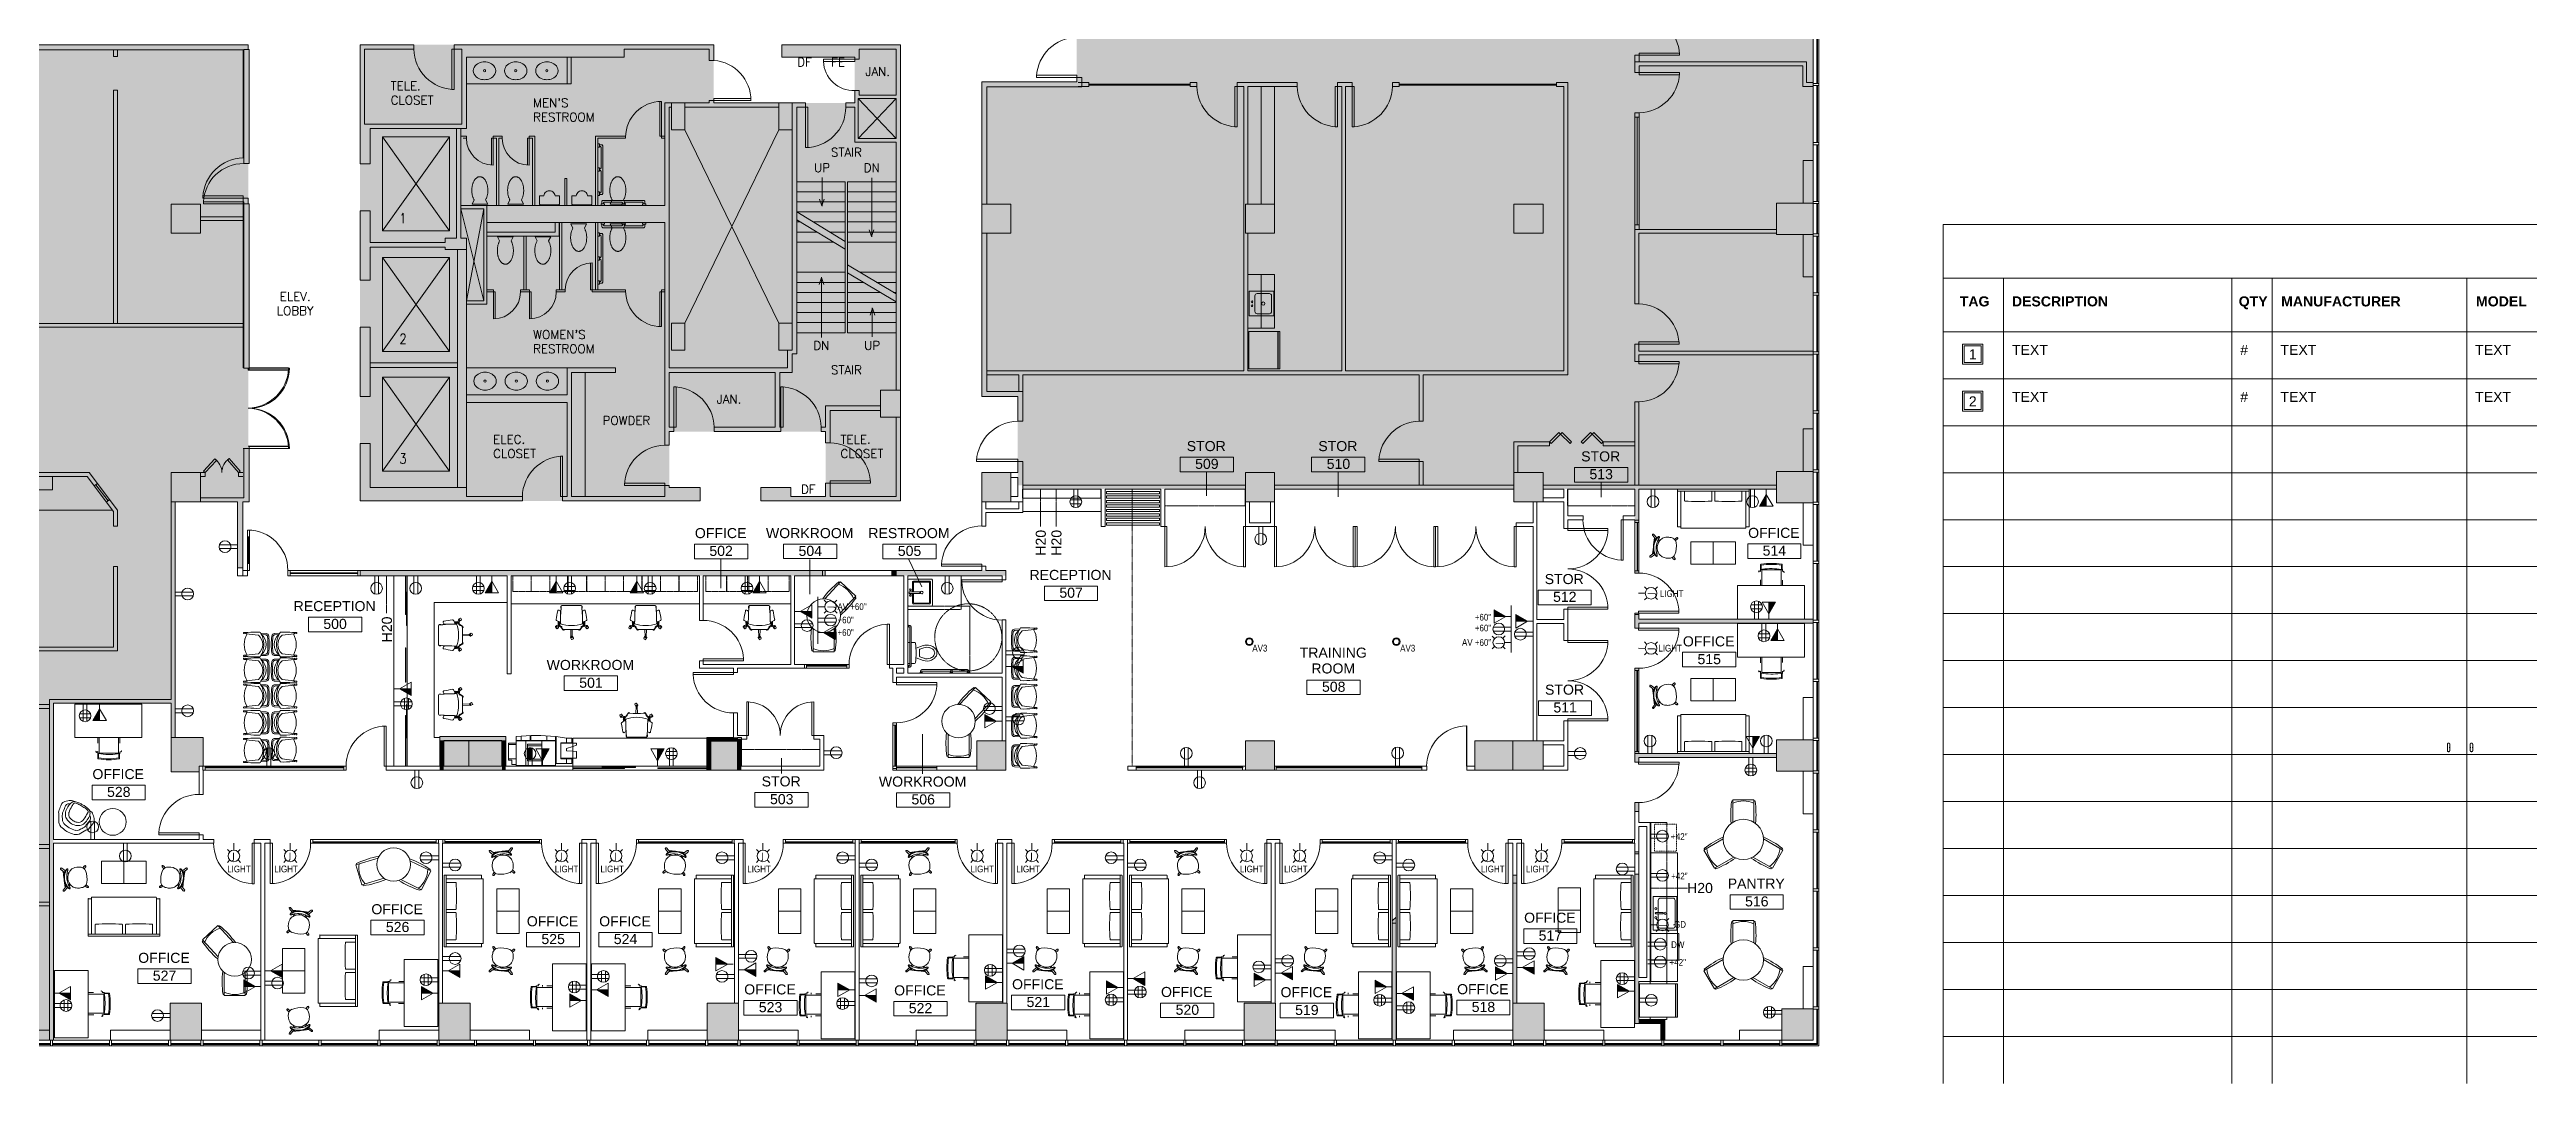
# Model space of a CAD drawing. Header units: inches. Extents: x 1 to 5284, y -575 to 1641.
# Drawn here: x 1633 to 3846, y -575 to 350 of the extents above; entities that cross this region are included whole.
import ezdxf

# ---------------------------------------------------------------- set-up
doc = ezdxf.new("R2010")
doc.units = ezdxf.units.IN
doc.header["$MEASUREMENT"] = 0
for name, pattern in [('Center', [1.25, 0.25, -0.1875, 0.625, -0.1875]), ('Dash', [0.25, 0.125, -0.125]), ('Dash 1_16_', [0.125, 0.0625, -0.0625]), ('Hidden 1_8_', [0.1875, 0.125, -0.0625]), ('Overhead', [0.15625, 0.09375, -0.0625])]:
    doc.linetypes.add(name, pattern=pattern)
for name, color, linetype, lineweight in [('A-ANNO-NOTE', 131, 'Continuous', 20), ('A-AREA-IDEN', 2, 'Continuous', 20), ('A-DETL', 90, 'Continuous', 9), ('A-DETL-GENF', 92, 'Continuous', 9), ('A-DETL-HDLN', 90, 'Hidden 1_8_', 9), ('A-DETL-MBND', 5, 'Continuous', 9), ('A-DETL-THIN', 151, 'Continuous', 9), ('A-DOOR', 31, 'Continuous', 9), ('A-DOOR-FRAM', 31, 'Continuous', 9), ('A-DOOR-GLAZ', 31, 'Continuous', 9), ('A-GLAZ', 151, 'Continuous', 9), ('A-GLAZ-EXST', 7, 'Continuous', 9), ('A-WALL-PATT', 111, 'Continuous', 13), ('Bb-col', 7, 'Continuous', 9), ('Bb-cor', 7, 'Continuous', 9), ('Bb-dmiz', 7, 'Continuous', 9), ('Bb-drs', 7, 'Continuous', 9), ('BB-Fill', 7, 'Continuous', 9), ('Bb-fix', 7, 'Continuous', 9), ('BB-Wall', 7, 'Continuous', 9), ('CAD background - for revit_dwg', 8, 'Continuous', 9), ('E-COMM-IDEN', 2, 'Continuous', 9), ('E-ELEC-FIXT-IDEN', 2, 'Continuous', 9), ('G-ANNO-TEXT', 231, 'Continuous', 9), ('I-ANNO-TEXT-EXST', 7, 'Continuous', 9), ('I-FURN', 30, 'Continuous', 9), ('I-FURN-PNLS', 30, 'Continuous', 9), ('I-WALL', 2, 'Continuous', 13), ('Mullion', 7, 'Continuous', 9), ('P-SANR-FIXT', 6, 'Continuous', 9), ('Q-CASE', 31, 'Continuous', 9), ('Q-CASE-HDLN', 31, 'Continuous', 9), ('Q-SPCQ', 91, 'Continuous', 9), ('Q-SPCQ-HDLN', 91, 'Continuous', 9)]:
    doc.layers.add(name, color=color, linetype=linetype, lineweight=lineweight)
doc.styles.add('Arial', font='arial.ttf', dxfattribs={"height": 9})
doc.styles.add('Arial_2', font='arial.ttf', dxfattribs={"width": 0.85, "height": 6})
doc.styles.add('Arial_B', font='arialbd.ttf', dxfattribs={"height": 9})
doc.styles.add('ROMANS', font='romans__.ttf', dxfattribs={"height": 7.771445})
doc.styles.add('ROMANS_1', font='romans__.ttf', dxfattribs={"width": 0.85, "height": 9})
doc.styles.add('ROMANS_2', font='romans__.ttf', dxfattribs={"height": 6})
doc.styles.add('Tahoma', font='tahoma.ttf', dxfattribs={"height": 6})
pattern_1 = [(180, (32.04, -38.733), (-3e-15, -24), []), (270, (32.04, -38.73), (72, 4e-15), [])]
pattern_2 = [(180, (52.487, -38.733), (-3e-15, -24), []), (270, (52.49, -38.73), (72, 4e-15), [])]
pattern_3 = [(180, (32.04, 38.733), (-3e-15, 24), []), (90, (32.04, 38.73), (72, -4e-15), [])]
pattern_4 = [(180, (52.487, 38.733), (-3e-15, 24), []), (90, (52.49, 38.73), (72, -4e-15), [])]

msp = doc.modelspace()

# ---------------------------------------------------------------- texts
at = {"layer": 'A-ANNO-NOTE', "lineweight": 9, "char_height": 9, "width": 8.374, "attachment_point": 2, "line_spacing_factor": 0.941778, "style": 'Arial'}
for s, insert in [('1', (3351.5, 81.7)), ('2', (3351.5, 39.7))]:
    msp.add_mtext(s, dxfattribs=dict(at, insert=insert))
at = {"layer": 'A-ANNO-NOTE', "lineweight": 9, "char_height": 6, "width": 3.939, "attachment_point": 1, "style": 'Tahoma'}
for insert, rotation in [((2327.7, -149.8), 90), ((3061, -137.8), 90), ((2925.1, -182.3), 90), ((3061, -187.1), 89.6506), ((3071.2, -434.4), 90)]:
    msp.add_mtext('J', dxfattribs=dict(at, insert=insert, rotation=rotation))
for insert in [(1796.1, -368.3), (1846.5, -368.3), (2089, -368.3), (2137.7, -368.3), (2269, -368.3), (2460.5, -368.3), (2509.3, -368.3), (2701.2, -368.3), (2748.7, -368.3), (2916.7, -368.3), (2964.7, -368.4)]:
    msp.add_mtext('J', dxfattribs=dict(at, insert=insert))
at = {"layer": 'A-AREA-IDEN', "lineweight": 9, "char_height": 9, "attachment_point": 2, "line_spacing_factor": 0.941778, "style": 'Arial'}
for s, insert, width in [('STOR', (2666.5, -0.3), 41.651), ('509', (2667, -16.2), 25.123), ('STOR', (2784.1, -0.3), 41.651), ('510', (2784.6, -16.2), 25.123), ('STOR', (3019, -9.5), 41.651), ('513', (3019.4, -25.4), 25.123), ('OFFICE', (2232.5, -78.1), 54.983), ('WORKROOM', (2312.1, -78.1), 93.218), ('RESTROOM', (2400.8, -78.1), 86.607), ('OFFICE', (3173.8, -77.9), 54.983), ('502', (2232.9, -94), 25.123), ('504', (2312.6, -94), 25.123), ('505', (2401.3, -94), 25.123), ('514', (3174.2, -93.8), 25.123), ('RECEPTION', (2545.2, -115.5), 87.488), ('507', (2545.7, -131.4), 25.123), ('STOR', (2986.4, -119.2), 41.651), ('RECEPTION', (1887.5, -143.4), 87.488), ('512', (2986.9, -135.1), 25.123), ('500', (1887.9, -159.3), 25.123), ('OFFICE', (3115.5, -174.9), 54.983), ('WORKROOM', (2116.1, -196), 93.218), ('TRAINING\\PROOM', (2780, -185), 71.621), ('515', (3116, -190.8), 25.123), ('501', (2116.6, -211.9), 25.123), ('508', (2780.4, -215.5), 25.123), ('STOR', (2986.7, -218.1), 41.651), ('511', (2987.2, -234), 25.123), ('OFFICE', (1694.1, -293.6), 54.983), ('528', (1694.6, -309.5), 25.123), ('STOR', (2286.6, -300.1), 41.651), ('WORKROOM', (2413, -300.3), 93.218), ('503', (2287.1, -316), 25.123), ('506', (2413.5, -316.2), 25.123), ('PANTRY', (3158, -391.5), 60.603), ('OFFICE', (1943.4, -414.4), 54.983), ('516', (3158.5, -407.4), 25.123), ('526', (1943.8, -430.3), 25.123), ('OFFICE', (2082.3, -425.2), 54.983), ('525', (2082.8, -441.1), 25.123), ('OFFICE', (2147, -425.2), 54.983), ('524', (2147.5, -441.1), 25.123), ('OFFICE', (2973.6, -422), 54.983), ('517', (2974, -437.9), 25.123), ('OFFICE', (1735, -457.9), 54.983), ('527', (1735.5, -473.8), 25.123), ('OFFICE', (2276.6, -486.1), 54.983), ('OFFICE', (2410.6, -487), 54.983), ('OFFICE', (2516, -481.5), 54.983), ('OFFICE', (2913.7, -485.9), 54.983), ('523', (2277.1, -502), 25.123), ('522', (2411.1, -502.9), 25.123), ('521', (2516.4, -497.4), 25.123), ('OFFICE', (2649.1, -488.4), 54.983), ('520', (2649.6, -504.3), 25.123), ('OFFICE', (2755.9, -488.6), 54.983), ('519', (2756.4, -504.5), 25.123), ('518', (2914.2, -501.8), 25.123)]:
    msp.add_mtext(s, dxfattribs=dict(at, insert=insert, width=width))
at = {"layer": 'E-COMM-IDEN', "char_height": 6, "width": 17.336, "attachment_point": 2, "line_spacing_factor": 0.941778, "style": 'Arial_2'}
for insert in [(2913.8, -154.8), (2344.2, -168.5)]:
    msp.add_mtext('+60"', dxfattribs=dict(at, insert=insert))
at = {"layer": 'E-ELEC-FIXT-IDEN', "char_height": 6, "attachment_point": 2, "line_spacing_factor": 0.941778, "style": 'Arial_2'}
for s, insert, width in [('AV +60"', (2349.9, -145.4), 30.999), ('LIGHT', (3082.4, -133.7), 24.829), ('+60"', (2344.2, -157.3), 17.336), ('+60"', (2913.8, -164.5), 17.336), ('AV3', (2714.4, -182.5), 16.014), ('AV3', (2846.5, -182.5), 16.014), ('AV +60"', (2908.1, -177.4), 30.999), ('LIGHT', (3081, -182.5), 24.829), ('+42"', (3089.3, -351), 17.336), ('LIGHT', (1802, -379.9), 24.829), ('LIGHT', (1844.1, -379.9), 24.829), ('LIGHT', (2094.8, -379.9), 24.829), ('LIGHT', (2135.6, -379.9), 24.829), ('LIGHT', (2266.8, -379.9), 24.829), ('LIGHT', (2466.3, -379.9), 24.829), ('LIGHT', (2507.2, -379.9), 24.829), ('LIGHT', (2707.1, -379.9), 24.829), ('LIGHT', (2746.6, -379.9), 24.829), ('LIGHT', (2922.6, -379.9), 24.829), ('LIGHT', (2962.6, -380), 24.829), ('+42"', (3089.3, -386.3), 17.336), ('GD', (3089.9, -429.5), 12.635), ('+42"', (3087.9, -463.4), 17.336), ('DW', (3087.9, -447.6), 14.03)]:
    msp.add_mtext(s, dxfattribs=dict(at, insert=insert, width=width))
at = {"layer": 'G-ANNO-TEXT', "color": 7, "char_height": 9, "attachment_point": 1}
for s, insert, width, style in [('TAG', (3339.9, 129.1), 32.421, 'Arial_B'), ('DESCRIPTION', (3386.5, 129.1), 105.444, 'Arial_B'), ('QTY', (3589.2, 129.1), 31.815, 'Arial_B'), ('MANUFACTURER', (3627.1, 129.1), 130.896, 'Arial_B'), ('MODEL', (3801.3, 129.1), 56.055, 'Arial_B'), ('TEXT', (3386.5, 85.7), 39.087, 'Arial'), ('#', (3590.5, 85.7), 8.484, 'Arial'), ('TEXT', (3626.5, 85.7), 39.087, 'Arial'), ('TEXT', (3800.5, 85.7), 39.087, 'Arial'), ('TEXT', (3386.5, 43.7), 39.087, 'Arial'), ('#', (3590.5, 43.7), 8.484, 'Arial'), ('TEXT', (3626.5, 43.7), 39.087, 'Arial'), ('TEXT', (3800.5, 43.7), 39.087, 'Arial'), ('H20', (3096.2, -395.4), 28.179, 'Arial')]:
    msp.add_mtext(s, dxfattribs=dict(at, insert=insert, width=width, style=style))
at = {"layer": 'G-ANNO-TEXT', "color": 7, "char_height": 9, "width": 28.179, "attachment_point": 1, "rotation": 90, "style": 'Arial'}
for insert in [(2514.1, -102.8), (2528.1, -102.8), (1929.7, -180.3)]:
    msp.add_mtext('H20', dxfattribs=dict(at, insert=insert))

# ---------------------------------------------------------------- blocks, each defined once
blk = doc.blocks.new('Double-Flush - 72_ x 84_-1575726-New Construction - Tel_Data_Elec Plan')
at = {"layer": 'A-DOOR', "color": 250, "lineweight": 20}
for p, q in [((-36, 38.4), (-34.3, 38.4)), ((-36, 2.4), (-36, 38.4)), ((-34.3, 2.4), (-34.3, 38.4)), ((34.2, 2.4), (34.2, 38.4)), ((36, 2.4), (36, 38.4)), ((-36, 2.4), (-34.3, 2.4)), ((36, 2.4), (34.2, 2.4))]:
    blk.add_line(p, q, dxfattribs=at)
at = {"layer": 'A-DOOR'}
for centre, start, end in [((-36, 2.4), 0, 90), ((36, 2.4), 90, 180)]:
    blk.add_arc(centre, 36, start, end, dxfattribs=at)
blk = doc.blocks.new('Single-Flush - 36_ x 96_-1571965-New Construction - Tel_Data_Elec Plan')
at = {"layer": 'A-DOOR', "color": 250, "lineweight": 20}
for p, q in [((16.2, -2.4), (16.2, -38.5)), ((18, -2.4), (16.2, -2.4)), ((18, -2.4), (18, -38.5)), ((18, -38.5), (16.2, -38.5))]:
    blk.add_line(p, q, dxfattribs=at)
at = {"layer": 'A-DOOR'}
blk.add_arc((18, -2.4), 36.1, 180, 267.2188, dxfattribs=at)
blk = doc.blocks.new('Chairs - Task Chair-553613-New Construction - Tel_Data_Elec Plan')
at = {"layer": 'I-FURN'}
for p, q in [((-11.9, 0.5), (-13.2, 0)), ((-11.9, 2.7), (-11.9, 3.8)), ((-11.8, 2.2), (-11.9, 0.4)), ((-11.8, 1.3), (-11.5, 1.3)), ((-11.8, 0.4), (-11.8, 1.3)), ((-10.5, 0.4), (-11.8, 0.4)), ((-11.5, 1.8), (-11.5, 3.1)), ((-11.5, 1.1), (-11.5, 3)), ((-11, 1.1), (-11.5, 1.1)), ((-11, 1.8), (-11, 3)), ((-11, 3), (-11, 1.1)), ((-11, 1.3), (-10.5, 1.4)), ((-10.7, 2.1), (-10.7, 1.4)), ((-10.5, 2.7), (-10.6, 3.2)), ((-10.6, 2.3), (-10.5, 2.7)), ((-10.3, 0.2), (-10.3, 0.1)), ((-10.3, 0.1), (-7.7, -3.8)), ((-9.9, 2.4), (-9.9, 3.4)), ((-9.5, 17.3), (-9.5, 15.7)), ((-9.3, 17.3), (-9.5, 17.3)), ((-9.5, 15.7), (-9.3, 15.7)), ((-9.1, 17.7), (-9.3, 14)), ((-9.3, 15.7), (-9.3, 17.3)), ((-8.6, 17.9), (-9.1, 17.7)), ((8.6, 17.9), (-8.6, 17.9)), ((10.3, 0.1), (7.7, -3.8)), ((9.1, 17.7), (8.6, 17.9)), ((9.3, 14), (9.1, 17.7)), ((9.3, 15.7), (9.3, 17.3)), ((9.3, 17.3), (9.5, 17.3)), ((9.5, 15.7), (9.3, 15.7)), ((9.5, 17.3), (9.5, 15.7)), ((9.9, 2.4), (9.9, 3.4)), ((10.3, 0.2), (10.3, 0.1)), ((10.5, 2.7), (10.6, 3.2)), ((10.6, 2.3), (10.5, 2.7)), ((11, 1.3), (10.5, 1.4)), ((10.5, 0.4), (11.8, 0.4)), ((10.7, 2.1), (10.7, 1.4)), ((11, 1.8), (11, 3)), ((11, 3), (11, 1.1)), ((11, 1.1), (11.5, 1.1)), ((11.5, 1.8), (11.5, 3.1)), ((11.5, 1.1), (11.5, 3)), ((11.8, 1.3), (11.5, 1.3)), ((11.8, 2.2), (11.9, 0.4)), ((11.8, 0.4), (11.8, 1.3)), ((11.9, 2.7), (11.9, 3.8)), ((11.9, 0.5), (13.2, 0)), ((13.4, -0.1), (13.8, 0.1)), ((14.1, 0), (15.2, -1.8)), ((-13.2, -2.7), (-14.3, -0.9)), ((-14.3, -1), (-14.2, -1)), ((-13.3, -2.7), (-14.3, -1)), ((-14.2, -0.6), (-13.7, -0.4)), ((-13.3, -2.7), (-13.3, -2.7)), ((-11.7, -2.1), (-13, -2.8)), ((-11.2, -0.5), (-12.9, -1)), ((-12.2, -0.8), (-11.6, -1.8)), ((-12.1, -0.8), (-11.6, -1.7)), ((-11.1, -0.7), (-11.7, 0)), ((-11.6, -1.7), (-11.6, -1.7)), ((-9.9, -0.4), (-10.8, -0.7)), ((-7.7, -3.8), (-7.2, -4.2)), ((0.1, -12.5), (-0.9, -10.6)), ((-0.9, -10.7), (-0.9, -10.7)), ((0.1, -12.4), (-0.9, -10.7)), ((-0.8, -10.4), (-0.5, -10.2)), ((-0.7, -3.5), (-0.5, -10)), ((-0.5, -10.2), (0.4, -9.6)), ((0.1, -12.4), (0.1, -12.4)), ((1.7, -11.8), (0.4, -12.5)), ((0.7, -3.5), (0.5, -10)), ((0.7, -9.7), (1.8, -11.5)), ((0.8, -9.7), (1.8, -11.4)), ((0.8, -9.8), (0.8, -9.7)), ((1.8, -11.4), (1.7, -11.4)), ((7.7, -3.8), (7.2, -4.2)), ((9.9, -0.4), (10.8, -0.7)), ((11.1, -0.7), (11.7, 0)), ((11.2, -0.5), (12.9, -1)), ((13.5, -2.7), (12.5, -0.9)), ((12.5, -1), (12.5, -1)), ((13.4, -2.7), (12.5, -1)), ((13.5, -2.7), (13.4, -2.7)), ((15.1, -2.1), (13.8, -2.8)), ((14.1, 0), (14.2, 0)), ((14.2, 0), (15.1, -1.7)), ((15.1, -1.7), (15.1, -1.7))]:
    blk.add_line(p, q, dxfattribs=at)
for centre, radius, start, end in [((160.1, -23.1), 176.2, 168.1407, 170.6784), ((-13, 5.3), 0.749, 170.9769, 238.6662), ((1.3, 28.7), 28.2, 238.5497, 244.6019), ((-11.5, 12.9), 0.859, 67.1573, 168.4211), ((-11.1, 2.6), 0.887, 175.1633, 239.8143), ((-11.3, 0.4), 0.593, 179.0883, 275.9781), ((-11.2, 3.5), 0.533, 236.2491, 293.0328), ((-11.2, 3.5), 0.5, 238.5326, 292.9427), ((-11.4, 0.4), 0.657, 282.0358, 358.6793), ((-15.1, 4.4), 10.1, 60.0767, 67.2087), ((-11.5, 2.6), 0.971, 302.0505, 342.3775), ((-10.5, 3.9), 0.711, 244.5158, 357.9527), ((-9.6, 0.8), 1.04, 126.1361, 211.8602), ((-11.7, 0.1), 1.25, 349.0811, 13.6231), ((-13.8, -4.4), 5.75, 42.5052, 54.6291), ((0, 31.4), 31.4, 251.1164, 288.8836), ((-10.3, 12.6), 0.615, 1.1809, 60.0767), ((-8.1, 2.5), 1.84, 182.7113, 213.401), ((-165.3, 9.4), 155.6, 357.9527, 1.1809), ((255.7, -8), 266, 175.2633, 176.2298), ((-8.8, 17.5), 0.589, 197.5488, 234.8938), ((-8.8, 15.5), 0.589, 134.4881, 162.4512), ((8.8, 17.5), 0.589, 305.1062, 342.4512), ((8.8, 15.5), 0.589, 17.5488, 45.5119), ((-255.7, -8), 266, 3.7702, 4.7367), ((13.8, -4.4), 5.75, 125.3709, 137.4948), ((8.1, 2.5), 1.84, 326.599, 357.2887), ((10.3, 12.6), 0.615, 119.9233, 178.8191), ((165.3, 9.4), 155.6, 178.8191, 182.0473), ((10.5, 3.9), 0.711, 182.0473, 295.4842), ((15.1, 4.4), 10.1, 112.7913, 119.9233), ((9.6, 0.8), 1.04, 328.1398, 53.8639), ((11.7, 0.1), 1.25, 166.3769, 190.9189), ((11.5, 2.6), 0.971, 197.6225, 237.9495), ((11.4, 0.4), 0.657, 181.3207, 257.9642), ((-1.3, 28.7), 28.2, 295.3981, 301.4567), ((11.2, 3.5), 0.533, 246.9672, 303.7509), ((11.2, 3.5), 0.5, 247.0573, 301.4674), ((11.5, 12.9), 0.859, 12.1424, 112.8427), ((11.3, 0.4), 0.593, 264.0219, 0.9117), ((11.1, 2.6), 0.887, 300.1857, 4.8367), ((-160.1, -23.1), 176.2, 9.3216, 11.8621), ((13, 5.3), 0.749, 301.5732, 9.0231), ((13.9, -0.1), 0.2, 30, 119.888), ((-14.1, -0.8), 0.2, 120, 210.2094), ((-13.2, -0.7), 0.583, 123.4497, 153.9089), ((-13.4, -0.6), 0.445, 153.9362, 242.1792), ((-12.7, -1.5), 1.53, 109.2073, 123.5114), ((-13.3, -0.5), 0.583, 242.1792, 272.5752), ((-13.3, 0.5), 1.53, 272.498, 286.7927), ((-13.1, -2.6), 0.2, 210, 300), ((-11.8, -1.9), 0.2, 299.8879, 30), ((-10.9, -0.4), 0.323, 235.5284, 330.3379), ((-11.4, 0), 0.922, 323.5318, 350.3393), ((-5.7, 3.5), 5.54, 226.82, 238.9813), ((-23.8, -2.2), 15.3, 1.4313, 3.5527), ((-6.3, -1.4), 2.29, 190.6082, 225.4023), ((-6.2, -0.7), 2.87, 232.9914, 264.295), ((-7.3, -3.1), 1.12, 277.9248, 334.3781), ((0, -248.6), 245.1, 88.4848, 91.5152), ((-0.7, -10.5), 0.2, 119.8643, 210), ((1, -10), 1.53, 181.2073, 195.5495), ((0.1, -10.2), 0.583, 195.5495, 225.746), ((0, -10.3), 0.445, 225.7229, 314.2771), ((0.3, -12.4), 0.2, 210, 300.1357), ((-0.1, -10.2), 0.583, 314.254, 344.4505), ((0.5, -9.8), 0.2, 95.235, 119.8607), ((0.5, -9.8), 0.2, 29.8466, 95.235), ((-1, -10), 1.53, 344.4505, 358.7927), ((1.6, -11.6), 0.2, 300, 30), ((7.3, -3.1), 1.12, 205.6219, 262.0752), ((6.2, -0.7), 2.87, 275.705, 307.0086), ((6.3, -1.4), 2.29, 314.5977, 349.3918), ((5.7, 3.5), 5.54, 301.0187, 313.18), ((23.8, -2.2), 15.3, 176.4473, 178.5687), ((11.4, 0), 0.922, 189.6607, 216.4682), ((10.9, -0.4), 0.323, 209.6621, 304.4716), ((12.6, -0.8), 0.2, 195.1327, 209.8705), ((13.3, 0.5), 1.53, 253.2073, 267.502), ((12.7, -1.5), 1.53, 56.4124, 70.7927), ((13.3, -0.5), 0.583, 267.4248, 297.8208), ((13.7, -2.6), 0.2, 210, 300), ((13.2, -0.7), 0.583, 26.0911, 56.3507), ((13.4, -0.6), 0.445, 297.8208, 26.0638), ((15, -1.9), 0.2, 299.832, 30)]:
    blk.add_arc(centre, radius, start, end, dxfattribs=at)
blk = doc.blocks.new('Single-Flush - 36_ x 96_-1570086-New Construction - Tel_Data_Elec Plan')
at = {"layer": 'A-DOOR', "color": 250, "lineweight": 20}
for p, q in [((16.2, -1.7), (16.2, -37.8)), ((18, -1.7), (16.2, -1.7)), ((18, -1.7), (18, -37.8)), ((18, -37.8), (16.2, -37.8))]:
    blk.add_line(p, q, dxfattribs=at)
at = {"layer": 'A-DOOR'}
blk.add_arc((18, -1.7), 36.1, 180, 267.2188, dxfattribs=at)
blk = doc.blocks.new('Single-Flush - With Sidelight - 36_ x 96_-1747744-New Construction - Tel_Data_Elec Plan')
at = {"layer": 'A-DOOR', "color": 250, "lineweight": 20}
for p, q in [((-16, -1.7), (-18, -1.7)), ((-18, -1.7), (-18, -37.7)), ((-16, -37.7), (-16, -1.7)), ((-16, -37.7), (-18, -37.7))]:
    blk.add_line(p, q, dxfattribs=at)
at = {"layer": 'A-DOOR'}
blk.add_arc((-18, -1.7), 36, 270, 0, dxfattribs=at)
at = {"layer": 'A-DOOR-FRAM', "color": 250, "lineweight": 20}
blk.add_line((132.3, 1.8), (132.3, -1.7), dxfattribs=at)
at = {"layer": 'A-GLAZ', "color": 250, "lineweight": 20}
for p, q in [((20, -0.8), (20, -0.3)), ((20, -0.3), (130.3, -0.3)), ((130.3, -0.8), (20, -0.8)), ((130.3, -0.3), (130.3, -0.8))]:
    blk.add_line(p, q, dxfattribs=at)
blk = doc.blocks.new('Single-Flush - With Sidelight - 36_ x 96_-1747842-New Construction - Tel_Data_Elec Plan')
at = {"layer": 'A-DOOR', "color": 250, "lineweight": 20}
for p, q in [((-16, 37.7), (-18, 37.7)), ((-18, 1.7), (-18, 37.7)), ((-16, 37.7), (-16, 1.7)), ((-16, 1.7), (-18, 1.7))]:
    blk.add_line(p, q, dxfattribs=at)
at = {"layer": 'A-DOOR'}
blk.add_arc((-18, 1.7), 36, 360, 90, dxfattribs=at)
at = {"layer": 'A-DOOR-FRAM', "color": 250, "lineweight": 20}
blk.add_line((106.4, -1.8), (106.4, 1.7), dxfattribs=at)
at = {"layer": 'A-GLAZ', "color": 250, "lineweight": 20}
for p, q in [((104.4, 0.7), (20, 0.7)), ((20, 0.7), (20, 0.2)), ((20, 0.2), (104.4, 0.2)), ((104.4, 0.2), (104.4, 0.7))]:
    blk.add_line(p, q, dxfattribs=at)
blk = doc.blocks.new('Single-Flush - With Sidelight - 36_ x 96_-1747933-New Construction - Tel_Data_Elec Plan')
at = {"layer": 'A-DOOR', "color": 250, "lineweight": 20}
for p, q in [((-16, -1.7), (-18, -1.7)), ((-18, -1.7), (-18, -37.7)), ((-16, -37.7), (-16, -1.7)), ((-16, -37.7), (-18, -37.7))]:
    blk.add_line(p, q, dxfattribs=at)
at = {"layer": 'A-DOOR'}
blk.add_arc((-18, -1.7), 36, 270, 0, dxfattribs=at)
at = {"layer": 'A-DOOR-FRAM', "color": 250, "lineweight": 20}
blk.add_line((105.5, 1.8), (105.5, -1.7), dxfattribs=at)
at = {"layer": 'A-GLAZ', "color": 250, "lineweight": 20}
for p, q in [((20, -0.8), (20, -0.3)), ((20, -0.3), (103.5, -0.3)), ((103.5, -0.8), (20, -0.8)), ((103.5, -0.3), (103.5, -0.8))]:
    blk.add_line(p, q, dxfattribs=at)
blk = doc.blocks.new('Single-Flush - With Sidelight - 36_ x 96_-1747986-New Construction - Tel_Data_Elec Plan')
at = {"layer": 'A-DOOR', "color": 250, "lineweight": 20}
for p, q in [((-16, -1.7), (-18, -1.7)), ((-18, -1.7), (-18, -37.7)), ((-16, -37.7), (-16, -1.7)), ((-16, -37.7), (-18, -37.7))]:
    blk.add_line(p, q, dxfattribs=at)
at = {"layer": 'A-DOOR'}
blk.add_arc((-18, -1.7), 36, 270, 0, dxfattribs=at)
at = {"layer": 'A-DOOR-FRAM', "color": 250, "lineweight": 20}
blk.add_line((82.1, 1.8), (82.1, -1.7), dxfattribs=at)
at = {"layer": 'A-GLAZ', "color": 250, "lineweight": 20}
for p, q in [((20, -0.8), (20, -0.3)), ((20, -0.3), (80.1, -0.3)), ((80.1, -0.8), (20, -0.8)), ((80.1, -0.3), (80.1, -0.8))]:
    blk.add_line(p, q, dxfattribs=at)
blk = doc.blocks.new('Single-Flush - With Sidelight - 36_ x 96_-1748048-New Construction - Tel_Data_Elec Plan')
at = {"layer": 'A-DOOR', "color": 250, "lineweight": 20}
for p, q in [((-16, 37.7), (-18, 37.7)), ((-18, 1.7), (-18, 37.7)), ((-16, 37.7), (-16, 1.7)), ((-16, 1.7), (-18, 1.7))]:
    blk.add_line(p, q, dxfattribs=at)
at = {"layer": 'A-DOOR'}
blk.add_arc((-18, 1.7), 36, 360, 90, dxfattribs=at)
at = {"layer": 'A-DOOR-FRAM', "color": 250, "lineweight": 20}
blk.add_line((105.7, -1.8), (105.7, 1.7), dxfattribs=at)
at = {"layer": 'A-GLAZ', "color": 250, "lineweight": 20}
for p, q in [((103.7, 0.7), (20, 0.7)), ((20, 0.7), (20, 0.2)), ((20, 0.2), (103.7, 0.2)), ((103.7, 0.2), (103.7, 0.7))]:
    blk.add_line(p, q, dxfattribs=at)
blk = doc.blocks.new('Single-Flush - With Sidelight - 36_ x 96_-1748161-New Construction - Tel_Data_Elec Plan')
at = {"layer": 'A-DOOR', "color": 250, "lineweight": 20}
for p, q in [((-16, 37.7), (-18, 37.7)), ((-18, 1.7), (-18, 37.7)), ((-16, 37.7), (-16, 1.7)), ((-16, 1.7), (-18, 1.7))]:
    blk.add_line(p, q, dxfattribs=at)
at = {"layer": 'A-DOOR'}
blk.add_arc((-18, 1.7), 36, 360, 90, dxfattribs=at)
at = {"layer": 'A-DOOR-FRAM', "color": 250, "lineweight": 20}
blk.add_line((106.5, -1.8), (106.5, 1.7), dxfattribs=at)
at = {"layer": 'A-GLAZ', "color": 250, "lineweight": 20}
for p, q in [((104.5, 0.7), (20, 0.7)), ((20, 0.7), (20, 0.2)), ((20, 0.2), (104.5, 0.2)), ((104.5, 0.2), (104.5, 0.7))]:
    blk.add_line(p, q, dxfattribs=at)
blk = doc.blocks.new('Single-Flush - With Sidelight - 36_ x 96_-1748606-New Construction - Tel_Data_Elec Plan')
at = {"layer": 'A-DOOR', "color": 250, "lineweight": 20}
for p, q in [((-16, 37.7), (-18, 37.7)), ((-18, 1.7), (-18, 37.7)), ((-16, 37.7), (-16, 1.7)), ((-16, 1.7), (-18, 1.7))]:
    blk.add_line(p, q, dxfattribs=at)
at = {"layer": 'A-DOOR'}
blk.add_arc((-18, 1.7), 36, 360, 90, dxfattribs=at)
at = {"layer": 'A-DOOR-FRAM', "color": 250, "lineweight": 20}
blk.add_line((58.9, -1.8), (58.9, 1.7), dxfattribs=at)
at = {"layer": 'A-GLAZ', "color": 250, "lineweight": 20}
for p, q in [((56.9, 0.7), (20, 0.7)), ((20, 0.7), (20, 0.2)), ((20, 0.2), (56.9, 0.2)), ((56.9, 0.2), (56.9, 0.7))]:
    blk.add_line(p, q, dxfattribs=at)
blk = doc.blocks.new('Table _ Chairs - Seats 2 - 2-6 Diameter-1589236-New Construction - Tel_Data_Elec Plan')
at = {"layer": 'I-FURN'}
for p, q in [((15.1, 30.2), (1, 15)), ((14.4, 29.4), (13.6, 30.1)), ((28.8, 17.4), (15.1, 30.2)), ((14.8, 2.3), (28.8, 17.4)), ((28.9, 16), (28.2, 16.7)), ((-9.4, -32.4), (-9.4, -11.7)), ((9.4, -11.7), (9.4, -32.4)), ((-9.4, -31.4), (-10.4, -31.4)), ((9.4, -32.4), (-9.4, -32.4)), ((10.4, -31.4), (9.4, -31.4))]:
    blk.add_line(p, q, dxfattribs=at)
blk.add_circle((0, 0), 15, dxfattribs=at)
for centre, radius, start, end in [((62.2, -30.5), 77.7, 128.7101, 144.1496), ((5.7, 6.2), 23, 23.2339, 71.4042), ((-35.4, 59.5), 77.7, 310.4885, 325.928), ((66.4, -19.7), 77.7, 173.1695, 188.6089), ((-66.4, -19.7), 77.7, 351.3911, 6.8305), ((0, -8.4), 23, 245.9148, 294.0852)]:
    blk.add_arc(centre, radius, start, end, dxfattribs=at)
blk = doc.blocks.new('Single-Flush - With Sidelight - 36_ x 96_-1748242-New Construction - Tel_Data_Elec Plan')
at = {"layer": 'A-DOOR', "color": 250, "lineweight": 20}
for p, q in [((-16, -1.7), (-18, -1.7)), ((-18, -1.7), (-18, -37.7)), ((-16, -37.7), (-16, -1.7)), ((-16, -37.7), (-18, -37.7))]:
    blk.add_line(p, q, dxfattribs=at)
at = {"layer": 'A-DOOR'}
blk.add_arc((-18, -1.7), 36, 270, 0, dxfattribs=at)
at = {"layer": 'A-DOOR-FRAM', "color": 250, "lineweight": 20}
blk.add_line((82.5, 1.8), (82.5, -1.7), dxfattribs=at)
at = {"layer": 'A-GLAZ', "color": 250, "lineweight": 20}
for p, q in [((20, -0.8), (20, -0.3)), ((20, -0.3), (80.5, -0.3)), ((80.5, -0.8), (20, -0.8)), ((80.5, -0.3), (80.5, -0.8))]:
    blk.add_line(p, q, dxfattribs=at)
blk = doc.blocks.new('Single-Flush - With Sidelight - 36_ x 96_-1748356-New Construction - Tel_Data_Elec Plan')
at = {"layer": 'A-DOOR', "color": 250, "lineweight": 20}
for p, q in [((-16, -1.7), (-18, -1.7)), ((-18, -1.7), (-18, -37.7)), ((-16, -37.7), (-16, -1.7)), ((-16, -37.7), (-18, -37.7))]:
    blk.add_line(p, q, dxfattribs=at)
at = {"layer": 'A-DOOR'}
blk.add_arc((-18, -1.7), 36, 270, 0, dxfattribs=at)
at = {"layer": 'A-DOOR-FRAM', "color": 250, "lineweight": 20}
blk.add_line((83.1, 1.8), (83.1, -1.7), dxfattribs=at)
at = {"layer": 'A-GLAZ', "color": 250, "lineweight": 20}
for p, q in [((20, -0.8), (20, -0.3)), ((20, -0.3), (81.1, -0.3)), ((81.1, -0.8), (20, -0.8)), ((81.1, -0.3), (81.1, -0.8))]:
    blk.add_line(p, q, dxfattribs=at)
blk = doc.blocks.new('Single-Flush - With Sidelight - 36_ x 96_-1748303-New Construction - Tel_Data_Elec Plan')
at = {"layer": 'A-DOOR', "color": 250, "lineweight": 20}
for p, q in [((-16, 37.7), (-18, 37.7)), ((-18, 1.7), (-18, 37.7)), ((-16, 37.7), (-16, 1.7)), ((-16, 1.7), (-18, 1.7))]:
    blk.add_line(p, q, dxfattribs=at)
at = {"layer": 'A-DOOR'}
blk.add_arc((-18, 1.7), 36, 360, 90, dxfattribs=at)
at = {"layer": 'A-DOOR-FRAM', "color": 250, "lineweight": 20}
blk.add_line((82.1, -1.8), (82.1, 1.7), dxfattribs=at)
at = {"layer": 'A-GLAZ', "color": 250, "lineweight": 20}
for p, q in [((80.1, 0.7), (20, 0.7)), ((20, 0.7), (20, 0.2)), ((20, 0.2), (80.1, 0.2)), ((80.1, 0.2), (80.1, 0.7))]:
    blk.add_line(p, q, dxfattribs=at)
blk = doc.blocks.new('Counter Top _No Backsplash_1 - Standard Counter Top 2-1779365-New Construction - Tel_Data_Elec Plan')
at = {"layer": 'Q-CASE', "lineweight": 13}
for p, q in [((-47.3, 0), (-47.3, -14.5)), ((-47.3, -14.5), (-47.3, -24)), ((67.7, 0), (67.7, -14.5)), ((67.7, -14.5), (67.7, -24)), ((-47.3, -24), (67.7, -24))]:
    blk.add_line(p, q, dxfattribs=at)
blk = doc.blocks.new('Upper Cabinet - Standard Upper Cabinet-1757630-New Construction - Tel_Data_Elec Plan')
at = {"layer": 'Q-CASE', "lineweight": 13}
for p, q in [((-45.3, 0), (-47.3, 0)), ((128.8, 0), (-15.3, 0))]:
    blk.add_line(p, q, dxfattribs=at)
at = {"layer": 'Q-CASE', "linetype": 'Overhead'}
for p, q in [((-47.3, 0), (-47.3, -15)), ((128.8, -15), (128.8, 0)), ((-47.3, -15), (-45.3, -15)), ((-15.3, -15), (128.8, -15))]:
    blk.add_line(p, q, dxfattribs=at)
blk = doc.blocks.new('Table _ Chairs - Seats 3 - 3 Diameter-571322-New Construction - Tel_Data_Elec Plan')
at = {"layer": 'I-FURN'}
for p, q in [((-9.4, 34.4), (-10.4, 34.4)), ((-9.4, 35.4), (-9.4, 15.4)), ((9.4, 35.4), (-9.4, 35.4)), ((9.4, 15.4), (9.4, 35.4)), ((10.4, 34.4), (9.4, 34.4)), ((-18, 0.4), (-35.3, -9.6)), ((35.3, -9.6), (18, 0.4)), ((-35.3, -9.6), (-25.9, -25.8)), ((-35, -8.2), (-34.5, -9.1)), ((-25.9, -25.8), (-8.6, -15.8)), ((8.6, -15.8), (25.9, -25.8)), ((25.9, -25.8), (35.3, -9.6)), ((34.5, -9.1), (35, -8.2)), ((-25.1, -25.3), (-24.6, -26.2)), ((24.6, -26.2), (25.1, -25.3))]:
    blk.add_line(p, q, dxfattribs=at)
blk.add_circle((0, 0), 18, dxfattribs=at)
for centre, radius, start, end in [((66.4, 22.7), 77.7, 171.3911, 186.1722), ((0, 11.4), 23, 65.9148, 114.0852), ((-66.4, 22.7), 77.7, 353.8278, 8.6089), ((13.5, -68.9), 77.7, 113.8278, 128.6089), ((-13.5, -68.9), 77.7, 51.3911, 66.1722), ((-9.9, -5.7), 23, 185.9148, 234.0852), ((-52.9, 46.1), 77.7, 291.3911, 306.1722), ((52.9, 46.1), 77.7, 233.8278, 248.6089), ((9.9, -5.7), 23, 305.9148, 354.0852)]:
    blk.add_arc(centre, radius, start, end, dxfattribs=at)
blk = doc.blocks.new('Counter Top _No Backsplash_ - Standard Counter Top-1791814-New Construction - Tel_Data_Elec Plan')
at = {"layer": 'Q-CASE', "lineweight": 13}
for p in [(73.7, 0), (-46, -25)]:
    blk.add_line(p, (73.7, -25), dxfattribs=at)
blk = doc.blocks.new('Chairs - Guest Chair-553615-New Construction - Tel_Data_Elec Plan')
at = {"layer": 'I-FURN'}
for p, q in [((-10.8, 16.6), (-10.6, 13.3)), ((-10, 1.7), (-9.8, -3.1)), ((-9.7, 16.7), (-9.6, 14)), ((-9.6, 14.6), (-8.3, 3.9)), ((-8.9, 1.1), (-8.7, -2.5)), ((9.6, 14.6), (8.3, 3.9)), ((8.9, 1.1), (8.7, -2.5)), ((9.7, 16.7), (9.6, 14)), ((10, 1.7), (9.8, -3.1)), ((10.8, 16.6), (10.6, 13.3))]:
    blk.add_line(p, q, dxfattribs=at)
for centre, radius, start, end in [((61, 5.2), 72.1, 173.5103, 182.1673), ((-10.9, 2.5), 0.125, 190.6864, 235.967), ((0.2, 18.9), 20, 235.967, 269.4206), ((-10.3, 16.6), 0.563, 2.9778, 182.9778), ((-10.2, 14.5), 0.572, 355.8841, 161.2764), ((0, -2.6), 19.1, 60.1223, 119.8777), ((0.1, 8.5), 11.7, 219.6744, 269.3381), ((-8.2, 3.9), 0.125, 186.4009, 220.1387), ((0, 10.9), 10.9, 220.1387, 269.938), ((0, 10.9), 10.9, 270.062, 319.8613), ((-0.2, 18.9), 20, 270.5794, 304.033), ((-0.1, 8.5), 11.7, 270.6619, 320.3256), ((8.2, 3.9), 0.125, 319.8613, 353.5991), ((10.1, 14.5), 0.567, 14.9433, 184.8841), ((10.3, 16.6), 0.563, 357.0222, 177.0222), ((-61, 5.2), 72.1, 357.8327, 6.4897), ((10.9, 2.5), 0.125, 304.033, 349.3136), ((-7.3, -2.9), 2.5, 182.9778, 264.2145), ((-6.7, -2.4), 2, 182.9778, 264.2191), ((0.1, 69.8), 75.6, 264.2145, 269.9285), ((0.1, 64.5), 69.2, 264.2191, 269.9219), ((-0.1, 64.5), 69.2, 270.0781, 275.7809), ((-0.1, 69.8), 75.6, 270.0715, 275.7855), ((6.7, -2.4), 2, 275.7809, 357.0222), ((7.3, -2.9), 2.5, 275.7855, 357.0222)]:
    blk.add_arc(centre, radius, start, end, dxfattribs=at)
blk = doc.blocks.new('Single-Glass - No Frame - 36_ x 96_-1746736-New Construction - Tel_Data_Elec Plan')
at = {"layer": 'A-DOOR', "color": 250, "lineweight": 20}
for p, q in [((17.5, 1.7), (17.5, 37.8)), ((18, 37.8), (17.5, 37.8)), ((18, 1.7), (18, 37.8)), ((18, 1.7), (17.5, 1.7))]:
    blk.add_line(p, q, dxfattribs=at)
at = {"layer": 'A-DOOR'}
blk.add_arc((18, 1.7), 36.1, 90.7943, 180, dxfattribs=at)
blk = doc.blocks.new('Single-Flush - With Sidelight - 36_ x 96_-1748106-New Construction - Tel_Data_Elec Plan')
at = {"layer": 'A-DOOR', "color": 250, "lineweight": 20}
for p, q in [((-16, -1.7), (-18, -1.7)), ((-18, -1.7), (-18, -37.7)), ((-16, -37.7), (-16, -1.7)), ((-16, -37.7), (-18, -37.7))]:
    blk.add_line(p, q, dxfattribs=at)
at = {"layer": 'A-DOOR'}
blk.add_arc((-18, -1.7), 36, 270, 0, dxfattribs=at)
at = {"layer": 'A-DOOR-FRAM', "color": 250, "lineweight": 20}
blk.add_line((81.4, 1.8), (81.4, -1.7), dxfattribs=at)
at = {"layer": 'A-GLAZ', "color": 250, "lineweight": 20}
for p, q in [((20, -0.8), (20, -0.3)), ((20, -0.3), (79.4, -0.3)), ((79.4, -0.8), (20, -0.8)), ((79.4, -0.3), (79.4, -0.8))]:
    blk.add_line(p, q, dxfattribs=at)
blk = doc.blocks.new('Table _ Chairs - Seats 2 - 2-6 Diameter-571324-New Construction - Tel_Data_Elec Plan')
at = {"layer": 'I-FURN'}
for p, q in [((-9.4, 31.4), (-10.4, 31.4)), ((-9.4, 32.4), (-9.4, 11.7)), ((9.4, 32.4), (-9.4, 32.4)), ((9.4, 11.7), (9.4, 32.4)), ((10.4, 31.4), (9.4, 31.4)), ((15.1, -30.2), (1, -15)), ((14.8, -2.3), (28.8, -17.4)), ((28.8, -17.4), (15.1, -30.2)), ((28.9, -16), (28.2, -16.7)), ((14.4, -29.4), (13.6, -30.1))]:
    blk.add_line(p, q, dxfattribs=at)
blk.add_circle((0, 0), 15, dxfattribs=at)
for centre, radius, start, end in [((66.4, 19.7), 77.7, 171.3911, 186.8305), ((0, 8.4), 23, 65.9148, 114.0852), ((-66.4, 19.7), 77.7, 353.1695, 8.6089), ((62.2, 30.5), 77.7, 215.8504, 231.2899), ((5.7, -6.2), 23, 288.5958, 336.7661), ((-35.4, -59.5), 77.7, 34.072, 49.5115)]:
    blk.add_arc(centre, radius, start, end, dxfattribs=at)
blk = doc.blocks.new('Single-Flush - With Sidelight - 36_ x 96_-1748717-New Construction - Tel_Data_Elec Plan')
at = {"layer": 'A-DOOR', "color": 250, "lineweight": 20}
for p, q in [((-16, -1.7), (-18, -1.7)), ((-18, -1.7), (-18, -37.7)), ((-16, -37.7), (-16, -1.7)), ((-16, -37.7), (-18, -37.7))]:
    blk.add_line(p, q, dxfattribs=at)
at = {"layer": 'A-DOOR'}
blk.add_arc((-18, -1.7), 36, 270, 0, dxfattribs=at)
at = {"layer": 'A-DOOR-FRAM', "color": 250, "lineweight": 20}
blk.add_line((65.3, 1.8), (65.3, -1.7), dxfattribs=at)
at = {"layer": 'A-GLAZ', "color": 250, "lineweight": 20}
for p, q in [((20, -0.8), (20, -0.3)), ((20, -0.3), (63.3, -0.3)), ((63.3, -0.8), (20, -0.8)), ((63.3, -0.3), (63.3, -0.8))]:
    blk.add_line(p, q, dxfattribs=at)
blk = doc.blocks.new('Double-Flush - 72_ x 84_-1651087-New Construction - Tel_Data_Elec Plan')
at = {"layer": 'A-DOOR', "color": 250, "lineweight": 20}
for p, q in [((-36, 37.8), (-34.3, 37.8)), ((-36, 1.8), (-36, 37.8)), ((-34.3, 1.8), (-34.3, 37.8)), ((34.2, 1.8), (34.2, 37.7)), ((36, 1.8), (36, 37.8)), ((-36, 1.8), (-34.3, 1.8)), ((36, 1.8), (34.2, 1.8))]:
    blk.add_line(p, q, dxfattribs=at)
at = {"layer": 'A-DOOR'}
for centre, start, end in [((-36, 1.8), 0, 90), ((36, 1.8), 90, 180)]:
    blk.add_arc(centre, 36, start, end, dxfattribs=at)
blk = doc.blocks.new('Single-Flush - 36_ x 96_-1570144-New Construction - Tel_Data_Elec Plan')
at = {"layer": 'A-DOOR', "color": 250, "lineweight": 20}
for p, q in [((16.2, 1.7), (16.2, 37.8)), ((18, 37.8), (16.2, 37.8)), ((18, 1.7), (18, 37.8)), ((18, 1.7), (16.2, 1.7))]:
    blk.add_line(p, q, dxfattribs=at)
at = {"layer": 'A-DOOR'}
blk.add_arc((18, 1.7), 36.1, 92.7812, 180, dxfattribs=at)
blk = doc.blocks.new('Copiers _ Printers - Copier - 60x27-1656373-New Construction - Tel_Data_Elec Plan')
at = {"layer": 'I-FURN'}
for p, q in [((-30.9, 4.5), (-30.9, -1.5)), ((-27.8, 4.5), (-30.9, 4.5)), ((-16.9, 4.5), (-27.8, 4.5)), ((-26.9, 9), (-26.9, 5)), ((-21.9, 9), (-26.9, 9)), ((-26.9, 5), (-21.9, 5)), ((-21.9, 5), (-21.9, 9)), ((-12.9, 9), (-21.9, 9)), ((-21.9, 5), (-16.9, 5)), ((-16.9, 5), (-16.9, -9.5)), ((-12.9, -15), (-12.9, 9)), ((-12.1, 11), (22.9, 11)), ((-12.1, -15), (-12.1, 11)), ((0, 11), (0, -11)), ((0, 6.8), (12.9, 6.8)), ((12.9, 5.3), (0, 5.3)), ((12.9, 6.8), (12.9, 5.3)), ((12.9, 5.3), (12.9, -6.6)), ((14.4, 11), (14.4, -11)), ((22.9, 11), (22.9, -15)), ((22.9, 10), (26.9, 10)), ((22.9, 5), (29.9, 5)), ((26.9, 10), (26.9, 6)), ((26.9, 6), (29.9, 6)), ((29.9, 6), (29.9, -9)), ((-30.9, -1.5), (-27.8, -1.8)), ((-27.8, -6.2), (-30.9, -7.2)), ((-30.9, -7.2), (-30.9, -9)), ((-30.9, -9), (-27.8, -9)), ((-27.8, -1.8), (-21.9, -2.3)), ((-21.9, -4.3), (-27.8, -6.2)), ((-27.8, -9), (-16.9, -9)), ((-26.9, -9.5), (-26.9, -13.5)), ((-21.9, -9.5), (-26.9, -9.5)), ((-26.9, -13.5), (-21.9, -13.5)), ((-21.9, -2.3), (-21.9, -4.3)), ((-21.9, -9.5), (-21.9, -13.5)), ((-16.9, -9.5), (-21.9, -9.5)), ((-21.9, -13.5), (-12.9, -15)), ((-12.1, -11), (22.9, -11)), ((-12.1, -11.5), (22.9, -11.5)), ((-4.6, -11.5), (-4.6, -15.7)), ((0, -6.6), (12.9, -6.6)), ((12.9, -8.1), (0, -8.1)), ((9.9, -11.5), (9.9, -15.9)), ((10.4, -11.5), (10.4, -15.9)), ((12.9, -6.6), (12.9, -8.1)), ((18.4, -11.5), (18.4, -15.4)), ((22.9, -8), (29.9, -8)), ((29.9, -9), (22.9, -9))]:
    blk.add_line(p, q, dxfattribs=at)
blk.add_arc((5.4, 137.6), 153.6, 263.459, 276.541, dxfattribs=at)
blk = doc.blocks.new('Counter Top _No Backsplash_ - Standard Counter Top-1781247-New Construction - Tel_Data_Elec Plan')
at = {"layer": 'Q-CASE', "lineweight": 13}
blk.add_line((-47.3, 25), (121, 25), dxfattribs=at)
blk = doc.blocks.new('Chairs - Task Chair-1656987-New Construction - Tel_Data_Elec Plan')
at = {"layer": 'I-FURN'}
for p, q in [((-13.2, 2.7), (-14.3, 0.9)), ((-13.3, 2.7), (-14.3, 1)), ((-14.3, 1), (-14.2, 1)), ((-14.2, 0.6), (-13.7, 0.4)), ((-13.3, 2.7), (-13.3, 2.7)), ((-11.9, -0.5), (-13.2, 0)), ((-11.7, 2.1), (-13, 2.8)), ((-11.2, 0.5), (-12.9, 1)), ((-12.2, 0.8), (-11.6, 1.8)), ((-12.1, 0.8), (-11.6, 1.7)), ((-11.1, 0.7), (-11.7, 0)), ((-11.6, 1.7), (-11.6, 1.7)), ((-9.9, 0.4), (-10.8, 0.7)), ((-10.3, -0.1), (-7.7, 3.8)), ((-7.7, 3.8), (-7.2, 4.2)), ((0.1, 12.5), (-0.9, 10.6)), ((0.1, 12.4), (-0.9, 10.7)), ((-0.9, 10.7), (-0.9, 10.7)), ((-0.8, 10.4), (-0.5, 10.2)), ((-0.7, 3.5), (-0.5, 10)), ((-0.5, 10.2), (0.4, 9.6)), ((0.1, 12.4), (0.1, 12.4)), ((1.7, 11.8), (0.4, 12.5)), ((0.7, 3.5), (0.5, 10)), ((0.7, 9.7), (1.8, 11.5)), ((0.8, 9.7), (1.8, 11.4)), ((0.8, 9.8), (0.8, 9.7)), ((1.8, 11.4), (1.7, 11.4)), ((7.7, 3.8), (7.2, 4.2)), ((10.3, -0.1), (7.7, 3.8)), ((9.9, 0.4), (10.8, 0.7)), ((11.1, 0.7), (11.7, 0)), ((11.2, 0.5), (12.9, 1)), ((11.9, -0.5), (13.2, 0)), ((13.5, 2.7), (12.5, 0.9)), ((13.4, 2.7), (12.5, 1)), ((12.5, 1), (12.5, 1)), ((13.5, 2.7), (13.4, 2.7)), ((13.4, 0.1), (13.8, -0.1)), ((15.1, 2.1), (13.8, 2.8)), ((14.1, 0), (15.2, 1.8)), ((14.1, 0), (14.2, 0)), ((14.2, 0), (15.1, 1.7)), ((15.1, 1.7), (15.1, 1.7)), ((-11.8, -2.2), (-11.9, -0.4)), ((-11.9, -2.7), (-11.9, -3.8)), ((-11.8, -0.4), (-11.8, -1.3)), ((-10.5, -0.4), (-11.8, -0.4)), ((-11.8, -1.3), (-11.5, -1.3)), ((-11.5, -1.1), (-11.5, -3)), ((-11, -1.1), (-11.5, -1.1)), ((-11.5, -1.8), (-11.5, -3.1)), ((-11, -3), (-11, -1.1)), ((-11, -1.3), (-10.5, -1.4)), ((-11, -1.8), (-11, -3)), ((-10.7, -2.1), (-10.7, -1.4)), ((-10.6, -2.3), (-10.5, -2.7)), ((-10.5, -2.7), (-10.6, -3.2)), ((-10.3, -0.2), (-10.3, -0.1)), ((-9.9, -2.4), (-9.9, -3.4)), ((-9.5, -15.7), (-9.3, -15.7)), ((-9.5, -17.3), (-9.5, -15.7)), ((-9.3, -17.3), (-9.5, -17.3)), ((-9.1, -17.7), (-9.3, -14)), ((-9.3, -15.7), (-9.3, -17.3)), ((-8.6, -17.9), (-9.1, -17.7)), ((8.6, -17.9), (-8.6, -17.9)), ((9.1, -17.7), (8.6, -17.9)), ((9.3, -14), (9.1, -17.7)), ((9.3, -15.7), (9.3, -17.3)), ((9.5, -15.7), (9.3, -15.7)), ((9.3, -17.3), (9.5, -17.3)), ((9.5, -17.3), (9.5, -15.7)), ((9.9, -2.4), (9.9, -3.4)), ((10.3, -0.2), (10.3, -0.1)), ((10.5, -0.4), (11.8, -0.4)), ((11, -1.3), (10.5, -1.4)), ((10.6, -2.3), (10.5, -2.7)), ((10.5, -2.7), (10.6, -3.2)), ((10.7, -2.1), (10.7, -1.4)), ((11, -1.1), (11.5, -1.1)), ((11, -3), (11, -1.1)), ((11, -1.8), (11, -3)), ((11.5, -1.1), (11.5, -3)), ((11.8, -1.3), (11.5, -1.3)), ((11.5, -1.8), (11.5, -3.1)), ((11.8, -2.2), (11.9, -0.4)), ((11.8, -0.4), (11.8, -1.3)), ((11.9, -2.7), (11.9, -3.8))]:
    blk.add_line(p, q, dxfattribs=at)
for centre, radius, start, end in [((-14.1, 0.8), 0.2, 149.7906, 240), ((-13.4, 0.6), 0.445, 117.8208, 206.0638), ((-13.2, 0.7), 0.583, 206.0911, 236.5503), ((-13.3, 0.5), 0.583, 87.4248, 117.8208), ((-12.7, 1.5), 1.53, 236.4886, 250.7927), ((-13.3, -0.5), 1.53, 73.2073, 87.502), ((-13.1, 2.6), 0.2, 60, 150), ((-11.3, -0.4), 0.593, 84.0219, 180.9117), ((-11.8, 1.9), 0.2, 330, 60.1121), ((-11.4, -0.4), 0.657, 1.3207, 77.9642), ((-10.9, 0.4), 0.323, 29.6621, 124.4716), ((-11.4, 0), 0.922, 9.6607, 36.4682), ((-11.7, -0.1), 1.25, 346.3769, 10.9189), ((-13.8, 4.4), 5.75, 305.3709, 317.4948), ((0, -31.4), 31.4, 71.1164, 108.8836), ((-5.7, -3.5), 5.54, 121.0187, 133.18), ((-6.3, 1.4), 2.29, 134.5977, 169.3918), ((-23.8, 2.2), 15.3, 356.4473, 358.5687), ((-6.2, 0.7), 2.87, 95.705, 127.0086), ((-7.3, 3.1), 1.12, 25.6219, 82.0752), ((0, 248.6), 245.1, 268.4848, 271.5152), ((-0.7, 10.5), 0.2, 150, 240.1357), ((0.1, 10.2), 0.583, 134.254, 164.4505), ((1, 10), 1.53, 164.4505, 178.7927), ((0, 10.3), 0.445, 45.7229, 134.2771), ((0.3, 12.4), 0.2, 59.8643, 150), ((-0.1, 10.2), 0.583, 15.5495, 45.746), ((0.5, 9.8), 0.2, 240.1393, 264.765), ((-1, 10), 1.53, 1.2073, 15.5495), ((0.5, 9.8), 0.2, 264.765, 330.1534), ((1.6, 11.6), 0.2, 330, 60), ((7.3, 3.1), 1.12, 97.9248, 154.3781), ((6.2, 0.7), 2.87, 52.9914, 84.295), ((6.3, 1.4), 2.29, 10.6082, 45.4023), ((23.8, 2.2), 15.3, 181.4313, 183.5527), ((5.7, -3.5), 5.54, 46.82, 58.9813), ((13.8, 4.4), 5.75, 222.5052, 234.6291), ((11.7, -0.1), 1.25, 169.0811, 193.6231), ((11.4, 0), 0.922, 143.5318, 170.3393), ((10.9, 0.4), 0.323, 55.5284, 150.3379), ((11.4, -0.4), 0.657, 102.0358, 178.6793), ((11.3, -0.4), 0.593, 359.0883, 95.9781), ((12.6, 0.8), 0.2, 150.1295, 164.8673), ((13.3, -0.5), 1.53, 92.498, 106.7927), ((12.7, 1.5), 1.53, 289.2073, 303.5876), ((13.3, 0.5), 0.583, 62.1792, 92.5752), ((13.7, 2.6), 0.2, 60, 150), ((13.4, 0.6), 0.445, 333.9362, 62.1792), ((13.2, 0.7), 0.583, 303.6493, 333.9089), ((15, 1.9), 0.2, 330, 60.168), ((-13, -5.3), 0.749, 121.3338, 189.0231), ((160.1, 23.1), 176.2, 189.3216, 191.8593), ((1.3, -28.7), 28.2, 115.3981, 121.4503), ((-11.5, -12.9), 0.859, 191.5789, 292.8427), ((-11.1, -2.6), 0.887, 120.1857, 184.8367), ((-11.2, -3.5), 0.533, 66.9672, 123.7509), ((-11.2, -3.5), 0.5, 67.0573, 121.4674), ((-15.1, -4.4), 10.1, 292.7913, 299.9233), ((-11.5, -2.6), 0.971, 17.6225, 57.9495), ((-10.5, -3.9), 0.711, 2.0473, 115.4842), ((-9.6, -0.8), 1.04, 148.1398, 233.8639), ((-10.3, -12.6), 0.615, 299.9233, 358.8191), ((-8.1, -2.5), 1.84, 146.599, 177.2887), ((-165.3, -9.4), 155.6, 358.8191, 2.0473), ((255.7, 8), 266, 183.7702, 184.7367), ((-8.8, -15.5), 0.589, 197.5488, 225.5119), ((-8.8, -17.5), 0.589, 125.1062, 162.4512), ((8.8, -17.5), 0.589, 17.5488, 54.8938), ((8.8, -15.5), 0.589, 314.4881, 342.4512), ((-255.7, 8), 266, 355.2633, 356.2298), ((8.1, -2.5), 1.84, 2.7113, 33.401), ((165.3, -9.4), 155.6, 177.9527, 181.1809), ((10.3, -12.6), 0.615, 181.1809, 240.0767), ((10.5, -3.9), 0.711, 64.5158, 177.9527), ((15.1, -4.4), 10.1, 240.0767, 247.2087), ((9.6, -0.8), 1.04, 306.1361, 31.8602), ((11.5, -2.6), 0.971, 122.0505, 162.3775), ((-1.3, -28.7), 28.2, 58.5433, 64.6019), ((11.2, -3.5), 0.533, 56.2491, 113.0328), ((11.2, -3.5), 0.5, 58.5326, 112.9427), ((11.5, -12.9), 0.859, 247.1573, 347.8576), ((11.1, -2.6), 0.887, 355.1633, 59.8143), ((-160.1, 23.1), 176.2, 348.1379, 350.6784), ((13, -5.3), 0.749, 350.9769, 58.4268), ((13.9, 0.1), 0.2, 240.112, 330)]:
    blk.add_arc(centre, radius, start, end, dxfattribs=at)
blk = doc.blocks.new('Toilet - Floor-Mounted - 2D - ADA-991295-New Construction - Tel_Data_Elec Plan')
at = {"layer": 'P-SANR-FIXT', "lineweight": 13}
for p, q in [((-9.5, 0), (-9.5, -1.9)), ((-9.5, -3.1), (-9.5, -6)), ((-6.6, -13.9), (-4.3, -7.4)), ((-3.4, -10.9), (-4.7, -14.5)), ((3, -10.6), (-3, -10.6)), ((4.7, -14.5), (3.4, -10.9)), ((6.6, -13.8), (4.3, -7.4)), ((9.5, -1.9), (9.5, 0)), ((9.5, -6), (9.5, -3.1))]:
    blk.add_line(p, q, dxfattribs=at)
for centre, radius, start, end in [((-8.5, -6), 1, 180, 263.316), ((0, 66.5), 74, 263.316, 276.684), ((2.8, -17.2), 10, 160.6685, 203.3287), ((6.5, -15.6), 14, 203.3287, 212.3538), ((2.8, -17.2), 8, 160.6685, 203.3287), ((6.5, -15.6), 12, 203.3287, 212.1619), ((4, -16.7), 9.29, 214.879, 221.2014), ((-3, -11.1), 0.5, 90, 160.6685), ((3, -11.1), 0.5, 19.3315, 90), ((-4, -16.7), 9.29, 318.7986, 325.0594), ((-5.9, -16.1), 11.2, 328.4728, 342.1371), ((-2.9, -17.1), 8, 342.1371, 19.3315), ((-5.9, -16.1), 13.2, 328.2162, 342.1371), ((-2.9, -17.1), 10, 342.1371, 19.3315), ((8.5, -6), 1, 276.684, 360), ((4, -16.7), 11.3, 214.6359, 221.2014), ((0, -20.1), 6, 221.2014, 318.7986), ((0, -20.1), 4, 221.2014, 318.7986), ((-4, -16.7), 11.3, 318.7986, 325.3641)]:
    blk.add_arc(centre, radius, start, end, dxfattribs=at)
blk = doc.blocks.new('Sink-Single - 2D - Default-492951-New Construction - Tel_Data_Elec Plan')
at = {"layer": 'P-SANR-FIXT', "lineweight": 13}
for p, q in [((-12, 2.5), (-12, 22.5)), ((-0.8, 12.7), (-0.8, 22.3)), ((-0.8, 22.3), (0.7, 22.3)), ((0.7, 22.3), (0.7, 12.7)), ((12, 22.5), (12, 2.5)), ((11, 1.5), (-11, 1.5)), ((-10.2, 4), (-10.2, 18.5)), ((-9.5, 19.2), (-0.8, 19.2)), ((9.5, 3.3), (-9.5, 3.3)), ((-0.8, 18.4), (-9.4, 18.4)), ((-9.4, 18.4), (-9.4, 4.1)), ((-9.4, 4.1), (9.4, 4.1)), ((0.7, 12.7), (-0.8, 12.7)), ((0.7, 19.2), (9.5, 19.2)), ((9.4, 18.4), (0.7, 18.4)), ((9.4, 4.1), (9.4, 18.4)), ((10.3, 18.5), (10.3, 4))]:
    blk.add_line(p, q, dxfattribs=at)
for centre, radius, start, end in [((-11, 22.5), 1, 90, 180), ((11, 22.5), 1, 0, 90), ((-11, 2.5), 1, 180, 270), ((-9.5, 18.5), 0.75, 90, 180), ((-9.5, 4), 0.75, 180, 270), ((-2.5, 21.2), 0.75, 0, 180), ((-2.5, 21.2), 0.75, 180, 0), ((0, 11), 1.25, 0, 180), ((0, 11), 1.25, 180, 0), ((2.5, 21.2), 0.75, 0, 180), ((2.5, 21.2), 0.75, 180, 0), ((9.5, 18.5), 0.75, 0, 90), ((9.5, 4), 0.75, 270, 0), ((11, 2.5), 1, 270, 360)]:
    blk.add_arc(centre, radius, start, end, dxfattribs=at)
blk = doc.blocks.new('Double-Flush - 60_ x 84_-1573929-New Construction - Tel_Data_Elec Plan')
at = {"layer": 'A-DOOR', "color": 250, "lineweight": 20}
for p, q in [((-30, 31.8), (-28.3, 31.8)), ((-30, 1.8), (-30, 31.8)), ((-28.3, 1.8), (-28.3, 31.8)), ((28.2, 1.8), (28.2, 31.7)), ((30, 1.8), (30, 31.8)), ((-30, 1.8), (-28.3, 1.8)), ((30, 1.8), (28.2, 1.8))]:
    blk.add_line(p, q, dxfattribs=at)
at = {"layer": 'A-DOOR'}
for centre, start, end in [((-30, 1.8), 0, 90), ((30, 1.8), 90, 180)]:
    blk.add_arc(centre, 30, start, end, dxfattribs=at)
blk = doc.blocks.new('Counter Top _No Backsplash_ - Standard Counter Top-1780758-New Construction - Tel_Data_Elec Plan')
at = {"layer": 'Q-CASE', "lineweight": 13}
blk.add_line((-47.3, 25), (30.9, 25), dxfattribs=at)
blk = doc.blocks.new('Single-Flush - With Sidelight - 36_ x 96_-1745172-New Construction - Tel_Data_Elec Plan')
at = {"layer": 'A-DOOR', "color": 250, "lineweight": 20}
for p, q in [((-16, -1.75), (-18, -1.75)), ((-18, -1.75), (-18, -37.75)), ((-16, -37.75), (-16, -1.75)), ((-16, -37.75), (-18, -37.75))]:
    blk.add_line(p, q, dxfattribs=at)
at = {"layer": 'A-DOOR'}
blk.add_arc((-18, -1.75), 36, 270, 0, dxfattribs=at)
at = {"layer": 'A-DOOR-FRAM', "color": 250, "lineweight": 20}
blk.add_line((58, 1.75), (58, -1.75), dxfattribs=at)
at = {"layer": 'A-GLAZ', "color": 250, "lineweight": 20}
for p, q in [((20, -0.75), (20, -0.25)), ((20, -0.25), (56, -0.25)), ((56, -0.75), (20, -0.75)), ((56, -0.25), (56, -0.75))]:
    blk.add_line(p, q, dxfattribs=at)
blk = doc.blocks.new('ADA - toilet_3-piece_grab_bars - 17_ Seat Height-1660370-New Construction - Tel_Data_Elec Plan')
at = {"layer": 'Q-SPCQ'}
for p, q in [((30.8, 54.7), (30.8, 14.7)), ((32.1, 41.4), (32.1, 54.7)), ((33.2, 56.4), (32.4, 56.4)), ((32.4, 55.1), (33.2, 55.1)), ((33.9, 56.7), (33.2, 56.7)), ((33.2, 54.7), (33.2, 56.7)), ((33.2, 54.7), (33.9, 54.7)), ((32.1, 14.7), (32.1, 40.1)), ((33.2, 41.4), (32.4, 41.4)), ((33.2, 41.4), (32.4, 41.4)), ((32.4, 40.1), (33.2, 40.1)), ((32.4, 40.1), (33.2, 40.1)), ((33.9, 41.7), (33.2, 41.7)), ((33.2, 39.7), (33.2, 41.7)), ((33.2, 39.7), (33.9, 39.7)), ((33.9, 41.7), (33.9, 39.7)), ((-9.1, 2.5), (-9.1, 1.7)), ((-9.1, 2.5), (-7.1, 2.5)), ((-8.7, 3.2), (-8.7, 2.5)), ((-7.4, 2.5), (-7.4, 3.2)), ((26.9, 4.9), (-7.1, 4.9)), ((-7.1, 3.6), (26.9, 3.6)), ((-7.1, 1.7), (-7.1, 2.5)), ((26.9, 2.5), (26.9, 1.7)), ((26.9, 2.5), (28.9, 2.5)), ((27.3, 3.2), (27.3, 2.5)), ((28.6, 2.5), (28.6, 3.2)), ((28.9, 1.7), (28.9, 2.5)), ((33.2, 14.4), (32.4, 14.4)), ((32.4, 13.1), (33.2, 13.1)), ((33.9, 14.7), (33.2, 14.7)), ((33.2, 12.7), (33.2, 14.7)), ((33.2, 12.7), (33.9, 12.7))]:
    blk.add_line(p, q, dxfattribs=at)
at = {"layer": 'Q-SPCQ', "flags": 128}
for points in [[(32.4, 56.4), (32.4, 56.4), (32.3, 56.4), (32.2, 56.4), (32.2, 56.4), (32.1, 56.3), (32.1, 56.3), (32, 56.3), (31.9, 56.3), (31.9, 56.3), (31.8, 56.2), (31.7, 56.2), (31.7, 56.2), (31.6, 56.2), (31.6, 56.1), (31.5, 56.1), (31.5, 56.1), (31.4, 56), (31.4, 56), (31.3, 55.9), (31.3, 55.9), (31.2, 55.8), (31.2, 55.8), (31.1, 55.7), (31.1, 55.7), (31.1, 55.6), (31, 55.6), (31, 55.5), (31, 55.5), (31, 55.4), (30.9, 55.3), (30.9, 55.3), (30.9, 55.2), (30.9, 55.2), (30.9, 55.1), (30.8, 55), (30.8, 55), (30.8, 54.9), (30.8, 54.8), (30.8, 54.8), (30.8, 54.7)], [(32.1, 54.7), (32.1, 54.8), (32.1, 54.8), (32.1, 54.8), (32.1, 54.8), (32.1, 54.8), (32.1, 54.8), (32.1, 54.9), (32.1, 54.9), (32.1, 54.9), (32.1, 54.9), (32.1, 54.9), (32.1, 54.9), (32.1, 54.9), (32.1, 54.9), (32.1, 55), (32.1, 55), (32.1, 55), (32.2, 55), (32.2, 55), (32.2, 55), (32.2, 55), (32.2, 55), (32.2, 55), (32.2, 55.1), (32.2, 55.1), (32.3, 55.1), (32.3, 55.1), (32.3, 55.1), (32.3, 55.1), (32.3, 55.1), (32.3, 55.1), (32.3, 55.1), (32.3, 55.1), (32.4, 55.1), (32.4, 55.1), (32.4, 55.1), (32.4, 55.1), (32.4, 55.1), (32.4, 55.1), (32.4, 55.1)], [(30.8, 40.9), (30.8, 40.9), (30.8, 40.9), (30.8, 40.9), (30.9, 41), (30.9, 41), (30.9, 41), (30.9, 41), (30.9, 41.1), (30.9, 41.1), (30.9, 41.1), (30.9, 41.1), (31, 41.1), (31, 41.2), (31, 41.2), (31, 41.2), (31, 41.2), (31, 41.2), (31.1, 41.2), (31.1, 41.3), (31.1, 41.3), (31.1, 41.3), (31.1, 41.3), (31.2, 41.3), (31.2, 41.3), (31.2, 41.3), (31.2, 41.3), (31.3, 41.3), (31.3, 41.4), (31.3, 41.4), (31.3, 41.4), (31.4, 41.4), (31.4, 41.4), (31.4, 41.4), (31.4, 41.4), (31.4, 41.4)], [(31.4, 40.1), (31.4, 40.1), (31.4, 40.1), (31.4, 40.1), (31.3, 40.1), (31.3, 40.1), (31.3, 40.1), (31.3, 40.1), (31.2, 40.2), (31.2, 40.2), (31.2, 40.2), (31.2, 40.2), (31.2, 40.2), (31.1, 40.2), (31.1, 40.2), (31.1, 40.2), (31.1, 40.2), (31, 40.3), (31, 40.3), (31, 40.3), (31, 40.3), (31, 40.3), (31, 40.4), (30.9, 40.4), (30.9, 40.4), (30.9, 40.4), (30.9, 40.4), (30.9, 40.5), (30.9, 40.5), (30.9, 40.5), (30.9, 40.5), (30.8, 40.5), (30.8, 40.6), (30.8, 40.6), (30.8, 40.6), (30.8, 40.6)], [(31.4, 41.4), (31.4, 41.4), (31.4, 41.4), (31.4, 41.4), (31.5, 41.4), (31.5, 41.4)], [(32.4, 41.4), (32.4, 41.4), (32.4, 41.4), (32.3, 41.4), (32.3, 41.4), (32.2, 41.4), (32.2, 41.4), (32.2, 41.4), (32.1, 41.4), (32.1, 41.4), (32.1, 41.4), (32, 41.4), (32, 41.4), (31.9, 41.4), (31.9, 41.4), (31.9, 41.4), (31.8, 41.4), (31.8, 41.4), (31.8, 41.4), (31.8, 41.4), (31.7, 41.4), (31.7, 41.4), (31.7, 41.4), (31.6, 41.4), (31.6, 41.4), (31.6, 41.4), (31.6, 41.4), (31.6, 41.4), (31.5, 41.4), (31.5, 41.4), (31.5, 41.4), (31.5, 41.4), (31.5, 41.4), (31.5, 41.4), (31.5, 41.4), (31.5, 41.4), (31.4, 41.4), (31.4, 41.4), (31.4, 41.4), (31.4, 41.4)], [(31.5, 40.1), (31.5, 40.1), (31.4, 40.1), (31.4, 40.1), (31.4, 40.1), (31.4, 40.1)], [(31.4, 40.1), (31.4, 40.1), (31.4, 40.1), (31.4, 40.1), (31.5, 40.1), (31.5, 40.1), (31.5, 40.1), (31.5, 40.1), (31.5, 40.1), (31.5, 40.1), (31.5, 40.1), (31.5, 40.1), (31.6, 40.1), (31.6, 40.1), (31.6, 40.1), (31.6, 40.1), (31.6, 40.1), (31.7, 40.1), (31.7, 40.1), (31.7, 40.1), (31.7, 40.1), (31.8, 40.1), (31.8, 40.1), (31.8, 40.1), (31.9, 40.1), (31.9, 40.1), (31.9, 40.1), (32, 40.1), (32, 40.1), (32, 40.1), (32.1, 40.1), (32.1, 40.1), (32.2, 40.1), (32.2, 40.1), (32.2, 40.1), (32.3, 40.1), (32.3, 40.1), (32.4, 40.1), (32.4, 40.1), (32.4, 40.1), (32.4, 40.1)], [(31.7, 41.4), (31.7, 41.4), (31.7, 41.4), (31.8, 41.4), (31.8, 41.4), (31.8, 41.4), (31.9, 41.4), (31.9, 41.4), (31.9, 41.4), (32, 41.4), (32, 41.4), (32, 41.4), (32.1, 41.4), (32.1, 41.4), (32.2, 41.4), (32.2, 41.4), (32.2, 41.4), (32.3, 41.4), (32.3, 41.4), (32.4, 41.4), (32.4, 41.4), (32.4, 41.4), (32.4, 41.4)], [(32.4, 40.1), (32.4, 40.1), (32.4, 40.1), (32.3, 40.1), (32.3, 40.1), (32.2, 40.1), (32.2, 40.1), (32.2, 40.1), (32.1, 40.1), (32.1, 40.1), (32.1, 40.1), (32, 40.1), (32, 40.1), (31.9, 40.1), (31.9, 40.1), (31.9, 40.1), (31.8, 40.1), (31.8, 40.1), (31.8, 40.1), (31.8, 40.1), (31.7, 40.1), (31.7, 40.1), (31.7, 40.1)], [(-7.1, 4.9), (-7.1, 4.9), (-7.2, 4.9), (-7.3, 4.9), (-7.3, 4.9), (-7.4, 4.8), (-7.4, 4.8), (-7.5, 4.8), (-7.6, 4.8), (-7.6, 4.8), (-7.7, 4.7), (-7.8, 4.7), (-7.8, 4.7), (-7.9, 4.7), (-7.9, 4.6), (-8, 4.6), (-8, 4.6), (-8.1, 4.5), (-8.1, 4.5), (-8.2, 4.4), (-8.2, 4.4), (-8.3, 4.3), (-8.3, 4.3), (-8.4, 4.2), (-8.4, 4.2), (-8.4, 4.1), (-8.5, 4.1), (-8.5, 4), (-8.5, 4), (-8.5, 3.9), (-8.6, 3.8), (-8.6, 3.8), (-8.6, 3.7), (-8.6, 3.7), (-8.6, 3.6), (-8.7, 3.5), (-8.7, 3.5), (-8.7, 3.4), (-8.7, 3.3), (-8.7, 3.3), (-8.7, 3.2)], [(-7.4, 3.2), (-7.4, 3.3), (-7.4, 3.3), (-7.4, 3.3), (-7.4, 3.3), (-7.4, 3.3), (-7.4, 3.3), (-7.4, 3.4), (-7.4, 3.4), (-7.4, 3.4), (-7.4, 3.4), (-7.4, 3.4), (-7.4, 3.4), (-7.4, 3.4), (-7.4, 3.4), (-7.4, 3.5), (-7.4, 3.5), (-7.4, 3.5), (-7.3, 3.5), (-7.3, 3.5), (-7.3, 3.5), (-7.3, 3.5), (-7.3, 3.5), (-7.3, 3.5), (-7.3, 3.6), (-7.3, 3.6), (-7.2, 3.6), (-7.2, 3.6), (-7.2, 3.6), (-7.2, 3.6), (-7.2, 3.6), (-7.2, 3.6), (-7.2, 3.6), (-7.2, 3.6), (-7.1, 3.6), (-7.1, 3.6), (-7.1, 3.6), (-7.1, 3.6), (-7.1, 3.6), (-7.1, 3.6), (-7.1, 3.6)], [(28.6, 3.2), (28.6, 3.3), (28.6, 3.4), (28.6, 3.4), (28.5, 3.5), (28.5, 3.6), (28.5, 3.6), (28.5, 3.7), (28.5, 3.8), (28.5, 3.8), (28.4, 3.9), (28.4, 3.9), (28.4, 4), (28.4, 4.1), (28.3, 4.1), (28.3, 4.2), (28.2, 4.2), (28.2, 4.3), (28.2, 4.3), (28.1, 4.4), (28.1, 4.4), (28, 4.5), (28, 4.5), (27.9, 4.5), (27.9, 4.6), (27.8, 4.6), (27.8, 4.7), (27.7, 4.7), (27.6, 4.7), (27.6, 4.7), (27.5, 4.8), (27.5, 4.8), (27.4, 4.8), (27.3, 4.8), (27.3, 4.8), (27.2, 4.9), (27.2, 4.9), (27.1, 4.9), (27, 4.9), (27, 4.9), (26.9, 4.9)], [(26.9, 3.6), (27, 3.6), (27, 3.6), (27, 3.6), (27, 3.6), (27, 3.6), (27, 3.6), (27, 3.6), (27.1, 3.6), (27.1, 3.6), (27.1, 3.6), (27.1, 3.6), (27.1, 3.6), (27.1, 3.6), (27.1, 3.6), (27.2, 3.6), (27.2, 3.6), (27.2, 3.5), (27.2, 3.5), (27.2, 3.5), (27.2, 3.5), (27.2, 3.5), (27.2, 3.5), (27.2, 3.5), (27.2, 3.5), (27.3, 3.5), (27.3, 3.4), (27.3, 3.4), (27.3, 3.4), (27.3, 3.4), (27.3, 3.4), (27.3, 3.4), (27.3, 3.4), (27.3, 3.3), (27.3, 3.3), (27.3, 3.3), (27.3, 3.3), (27.3, 3.3), (27.3, 3.3), (27.3, 3.3), (27.3, 3.2)], [(30.8, 14.7), (30.8, 14.7), (30.8, 14.6), (30.8, 14.6), (30.8, 14.5), (30.8, 14.4), (30.9, 14.4), (30.9, 14.3), (30.9, 14.2), (30.9, 14.2), (30.9, 14.1), (31, 14.1), (31, 14), (31, 13.9), (31.1, 13.9), (31.1, 13.8), (31.1, 13.8), (31.2, 13.7), (31.2, 13.7), (31.3, 13.6), (31.3, 13.6), (31.4, 13.5), (31.4, 13.5), (31.5, 13.5), (31.5, 13.4), (31.6, 13.4), (31.6, 13.3), (31.7, 13.3), (31.7, 13.3), (31.8, 13.3), (31.9, 13.2), (31.9, 13.2), (32, 13.2), (32, 13.2), (32.1, 13.2), (32.2, 13.1), (32.2, 13.1), (32.3, 13.1), (32.4, 13.1), (32.4, 13.1), (32.4, 13.1)], [(32.4, 14.4), (32.4, 14.4), (32.4, 14.4), (32.4, 14.4), (32.4, 14.4), (32.4, 14.4), (32.4, 14.4), (32.3, 14.4), (32.3, 14.4), (32.3, 14.4), (32.3, 14.4), (32.3, 14.4), (32.3, 14.4), (32.3, 14.4), (32.2, 14.4), (32.2, 14.4), (32.2, 14.4), (32.2, 14.5), (32.2, 14.5), (32.2, 14.5), (32.2, 14.5), (32.2, 14.5), (32.2, 14.5), (32.1, 14.5), (32.1, 14.5), (32.1, 14.5), (32.1, 14.6), (32.1, 14.6), (32.1, 14.6), (32.1, 14.6), (32.1, 14.6), (32.1, 14.6), (32.1, 14.6), (32.1, 14.7), (32.1, 14.7), (32.1, 14.7), (32.1, 14.7), (32.1, 14.7), (32.1, 14.7), (32.1, 14.7), (32.1, 14.7)]]:
    blk.add_lwpolyline(points, dxfattribs=at)
blk = doc.blocks.new('Chairs - Guest Chair-1590719-New Construction - Tel_Data_Elec Plan')
at = {"layer": 'I-FURN'}
for p, q in [((-10, -1.7), (-9.8, 3.1)), ((-8.9, -1.1), (-8.7, 2.5)), ((8.9, -1.1), (8.7, 2.5)), ((10, -1.7), (9.8, 3.1)), ((-10.8, -16.6), (-10.6, -13.3)), ((-9.7, -16.7), (-9.6, -14)), ((-9.6, -14.6), (-8.3, -3.9)), ((9.6, -14.6), (8.3, -3.9)), ((9.7, -16.7), (9.6, -14)), ((10.8, -16.6), (10.6, -13.3))]:
    blk.add_line(p, q, dxfattribs=at)
for centre, radius, start, end in [((0.2, -18.9), 20, 90.5794, 124.033), ((-7.3, 2.9), 2.5, 95.7855, 177.0222), ((0.1, -8.5), 11.7, 90.6619, 140.3256), ((-6.7, 2.4), 2, 95.7809, 177.0222), ((0, -10.9), 10.9, 90.062, 139.8613), ((0.1, -69.8), 75.6, 90.0715, 95.7855), ((0.1, -64.5), 69.2, 90.0781, 95.7809), ((-0.1, -69.8), 75.6, 84.2145, 89.9285), ((-0.1, -64.5), 69.2, 84.2191, 89.9219), ((-0.1, -8.5), 11.7, 39.6744, 89.3381), ((-0.2, -18.9), 20, 55.967, 89.4206), ((0, -10.9), 10.9, 40.1387, 89.938), ((6.7, 2.4), 2, 2.9778, 84.2191), ((7.3, 2.9), 2.5, 2.9778, 84.2145), ((-10.9, -2.5), 0.125, 124.033, 169.3136), ((61, -5.2), 72.1, 177.8327, 186.4897), ((-10.3, -16.6), 0.563, 177.0222, 357.0222), ((-10.2, -14.5), 0.572, 198.7236, 4.1159), ((0, 2.6), 19.1, 240.1223, 299.8777), ((-8.2, -3.9), 0.125, 139.8613, 173.5991), ((8.2, -3.9), 0.125, 6.4009, 40.1387), ((10.1, -14.5), 0.567, 175.1159, 345.0567), ((10.3, -16.6), 0.563, 182.9778, 2.9778), ((-61, -5.2), 72.1, 353.5103, 2.1673), ((10.9, -2.5), 0.125, 10.6864, 55.967)]:
    blk.add_arc(centre, radius, start, end, dxfattribs=at)
blk = doc.blocks.new('Single-Flush - With Sidelight - 36_ x 96_-1748850-New Construction - Tel_Data_Elec Plan')
at = {"layer": 'A-DOOR', "color": 250, "lineweight": 20}
for p, q in [((-16, -1.7), (-18, -1.7)), ((-18, -1.7), (-18, -37.7)), ((-16, -37.7), (-16, -1.7)), ((-16, -37.7), (-18, -37.7))]:
    blk.add_line(p, q, dxfattribs=at)
at = {"layer": 'A-DOOR'}
blk.add_arc((-18, -1.7), 36, 270, 0, dxfattribs=at)
at = {"layer": 'A-DOOR-FRAM', "color": 250, "lineweight": 20}
blk.add_line((146, 1.8), (146, -1.7), dxfattribs=at)
at = {"layer": 'A-GLAZ', "color": 250, "lineweight": 20}
for p, q in [((20, -0.8), (20, -0.3)), ((20, -0.3), (144, -0.3)), ((144, -0.8), (20, -0.8)), ((144, -0.3), (144, -0.8))]:
    blk.add_line(p, q, dxfattribs=at)
blk = doc.blocks.new('Casework 1 - Casework 1-1694464-New Construction - Tel_Data_Elec Plan')
at = {"layer": 'Q-CASE', "lineweight": 13}
for p, q in [((-161, -291), (-161, -120.8)), ((-125, -144.8), (-59.7, -144.8)), ((-125, -144.8), (-125, -265.5)), ((-125, -265.5), (-120, -265.5))]:
    blk.add_line(p, q, dxfattribs=at)
blk = doc.blocks.new('FURN-SEATING-SOFA-2 _ 3 SEAT-LARGE - TWO SEAT-1733016-New Construction - Tel_Data_Elec Plan')
at = {"layer": 'I-FURN'}
for p, q in [((-46.5, 34.7), (-46.5, 1.6)), ((-46.5, 33.2), (17.5, 33.2)), ((17.3, 35), (-46.3, 35)), ((-43.5, 33.2), (-43.5, 0.5)), ((-40.1, 33.2), (-40.1, 24.5)), ((-15.9, 33.2), (-15.9, 24.6)), ((-13.1, 33.2), (-13.1, 24.5)), ((11.1, 33.2), (11.1, 24.6)), ((14.5, 0.5), (14.5, 33.2)), ((17.5, 1.6), (17.5, 34.7)), ((-46.3, 1.4), (-43.5, 1.4)), ((-43, 0), (14, 0)), ((14.5, 1.4), (17.3, 1.4))]:
    blk.add_line(p, q, dxfattribs=at)
for centre, radius, start, end in [((-46.3, 34.7), 0.25, 90, 180), ((-39.9, 24.5), 0.203, 180, 266.3987), ((-28.2, 210.7), 186.8, 266.3987, 273.6817), ((-16.2, 24.6), 0.25, 273.6817, 0), ((-12.9, 24.5), 0.203, 180, 266.3987), ((-1.1, 210.7), 186.8, 266.3987, 273.6817), ((10.8, 24.6), 0.25, 273.6817, 0), ((17.3, 34.7), 0.25, 0, 90), ((-46.3, 1.6), 0.25, 180, 270), ((-43, 0.5), 0.5, 180, 270), ((14, 0.5), 0.5, 270, 0), ((17.3, 1.6), 0.25, 270, 0)]:
    blk.add_arc(centre, radius, start, end, dxfattribs=at)
blk = doc.blocks.new('Steelcase Coalesse - Millbrae - Table - Side - 20__ D x 20__ W x 20__ H-1733018-New Construction - Tel_Data_Elec Plan')
at = {"layer": 'I-FURN'}
for p, q in [((-46.5, 0), (-46.5, 20)), ((-46.5, 20), (-26.5, 20)), ((-26.5, 0), (-46.5, 0)), ((-26.5, 20), (-26.5, 0))]:
    blk.add_line(p, q, dxfattribs=at)
blk = doc.blocks.new('JCR4_JCR5_US - JCR4-1733013-New Construction - Tel_Data_Elec Plan')
at = {"layer": 'I-FURN'}
for p, q in [((-10.2, 10.9), (-10.4, 11.3)), ((-7.4, 8), (-10.1, 10.8)), ((-6, 8.8), (-9.2, 11.8)), ((-8.9, 6.3), (-8.8, 6.5)), ((-8.9, 6.3), (-8.9, 5.8)), ((-1.1, 10), (-7.2, 10)), ((-4.8, 9.2), (-6.4, 9.2)), ((-6.2, 6.4), (-5.6, 5)), ((-5.2, 6.8), (-4.6, 5.5)), ((-0.7, 7.5), (-0.7, 6.6)), ((0.8, 7.5), (0.8, 6.6)), ((1.1, 10), (7.3, 10)), ((5.2, 6.8), (4.6, 5.5)), ((4.8, 9.2), (6.5, 9.2)), ((6.3, 6.4), (5.6, 4.9)), ((6, 8.7), (9.2, 11.8)), ((7.5, 7.9), (10.1, 10.8)), ((8.9, 6.3), (8.8, 6.5)), ((8.9, 6.3), (8.9, 5.8)), ((10.2, 10.9), (10.4, 11.3)), ((-9.8, -9.7), (-9.9, -9.8)), ((-9.5, -9.2), (-8.3, -7.8)), ((-7.3, -8.9), (-8.8, -10.5)), ((-6.9, -9.2), (-7.5, -9.2)), ((6.9, -9.2), (7.5, -9.2)), ((7.3, -8.9), (8.8, -10.5)), ((9.5, -9.2), (8.3, -7.8)), ((9.8, -9.7), (9.9, -9.8))]:
    blk.add_line(p, q, dxfattribs=at)
for centre, radius, start, end in [((-9.8, 11.5), 0.641, 121.9105, 166.1469), ((-9.8, 11.5), 0.628, 166.1474, 199.8082), ((-9.7, 11.2), 0.566, 209.829, 223.601), ((-9.6, 11.2), 0.899, 107.5968, 121.7121), ((-9.7, 11.4), 0.692, 34.8142, 104.6914), ((3, -2.9), 12.4, 161.2232, 196.5607), ((-1.9, -1.3), 7.2, 130.836, 161.2232), ((0, -3.5), 10.1, 49.164, 130.836), ((1.9, -1.3), 7.2, 18.7614, 49.164), ((9.7, 11.4), 0.678, 75.592, 144.5315), ((9.6, 11.2), 0.884, 58.7684, 72.2669), ((9.8, 11.5), 0.641, 13.8528, 58.0897), ((9.7, 11.2), 0.567, 317.0423, 335.9672), ((9.8, 11.5), 0.628, 343.8206, 13.8528), ((-9.4, -10), 0.519, 157, 181.5753), ((-9.2, -10), 0.716, 181.5753, 222.4247), ((-8.1, -10.4), 1.8, 139, 157), ((-9.3, -10.1), 0.594, 222.4247, 267.5753), ((-9.2, -10), 0.651, 262.5828, 312.7695), ((-4.1, -5.1), 4.95, 196.5607, 254.9181), ((0, 10.3), 20.8, 254.9181, 285.0819), ((4.1, -5.1), 4.95, 285.0819, 343.455), ((9.2, -10), 0.651, 227.2305, 277.4172), ((9.3, -10.1), 0.594, 272.4247, 317.5753), ((8.1, -10.4), 1.8, 23, 41), ((9.2, -10), 0.716, 317.5753, 358.4247), ((9.4, -10), 0.519, 358.4247, 23)]:
    blk.add_arc(centre, radius, start, end, dxfattribs=at)
for centre, major_axis, ratio, start_param, end_param in [((1, 13.3), (9.82, 7.83), 0.171248, 2.935459, 3.086797), ((0, -4.6), (-14.6, 0.1), 0.998476, 4.272146, 5.16045), ((0, -4.6), (-14.2, 0.1), 0.998613, 4.258968, 5.173893), ((0, 12.5), (-8.76, 6.98), 0.171276, 3.198737, 3.354244)]:
    blk.add_ellipse(centre, major_axis=major_axis, ratio=ratio, start_param=start_param, end_param=end_param, dxfattribs=at)
for points, knots in [([(-8.8, 6.5), (-8.8, 6.6), (-8.8, 6.7), (-8.7, 6.8), (-8.6, 6.9), (-8.5, 7.1), (-8.3, 7.3), (-8, 7.5), (-7.7, 7.8), (-7.2, 8.1), (-6.8, 8.4), (-6.5, 8.5), (-6.3, 8.6)], [0, 0, 0, 0, 0.125, 0.1875, 0.25, 0.3125, 0.375, 0.5, 0.625, 0.75, 0.875, 1, 1, 1, 1]), ([(-6.3, 8.2), (-6.5, 8.1), (-6.8, 7.9), (-7.2, 7.6), (-7.7, 7.3), (-8, 7), (-8.3, 6.8), (-8.5, 6.6), (-8.6, 6.4), (-8.7, 6.3), (-8.8, 6.2), (-8.8, 6.1), (-8.8, 6)], [0, 0, 0, 0, 0.125, 0.25, 0.375, 0.5, 0.625, 0.6875, 0.75, 0.8125, 0.875, 1, 1, 1, 1]), ([(-5.9, 6.5), (-5.5, 6.7), (-4.7, 6.9), (-3.2, 7.3), (-1.1, 7.6), (1.4, 7.6), (3.4, 7.3), (4.9, 6.9), (5.7, 6.6), (6, 6.5)], [0, 0, 0, 0, 0.1, 0.2, 0.4, 0.6, 0.8, 0.9, 1, 1, 1, 1]), ([(6.3, 8.6), (6.5, 8.5), (6.8, 8.4), (7.2, 8.1), (7.6, 7.8), (8, 7.5), (8.3, 7.3), (8.5, 7.1), (8.6, 6.9), (8.7, 6.8), (8.8, 6.7), (8.8, 6.6), (8.8, 6.5)], [0, 0, 0, 0, 0.125, 0.25, 0.375, 0.5, 0.625, 0.6875, 0.75, 0.8125, 0.875, 1, 1, 1, 1]), ([(8.8, 6), (8.8, 6.1), (8.8, 6.2), (8.7, 6.3), (8.6, 6.4), (8.5, 6.6), (8.3, 6.8), (8, 7), (7.6, 7.3), (7.2, 7.6), (6.8, 7.9), (6.5, 8.1), (6.3, 8.2)], [0, 0, 0, 0, 0.125, 0.1875, 0.25, 0.3125, 0.375, 0.5, 0.625, 0.75, 0.875, 1, 1, 1, 1])]:
    blk.add_open_spline(points, degree=3, knots=knots, dxfattribs=at)
for points in [[(-8.8, 5.6), (-8.8, 5.6), (-8.8, 5.5), (-8.6, 5.5), (-8.3, 5.6), (-7.9, 5.7), (-7.5, 5.9), (-7, 6.1), (-6.4, 6.3), (-6.1, 6.5), (-5.9, 6.5)], [(6, 6.5), (6.2, 6.4), (6.6, 6.3), (7.1, 6.1), (7.6, 5.9), (8, 5.7), (8.3, 5.6), (8.6, 5.6), (8.8, 5.6), (8.8, 5.6), (8.8, 5.6)], [(8.7, 1.1), (9.1, -0.2), (9.6, -2.7), (9.2, -5.3), (8.9, -6.5)]]:
    blk.add_open_spline(points, degree=3, dxfattribs=at)
blk = doc.blocks.new('JCR4_JCR5_US - JCR4-1739715-New Construction - Tel_Data_Elec Plan')
at = {"layer": 'I-FURN'}
for p, q in [((-9.8, 9.7), (-9.9, 9.8)), ((-9.5, 9.2), (-8.3, 7.8)), ((-7.3, 8.9), (-8.8, 10.5)), ((-6.9, 9.2), (-7.5, 9.2)), ((6.9, 9.2), (7.5, 9.2)), ((7.3, 8.9), (8.8, 10.5)), ((9.5, 9.2), (8.3, 7.8)), ((9.8, 9.7), (9.9, 9.8)), ((-10.2, -10.9), (-10.4, -11.3)), ((-7.4, -8), (-10.1, -10.8)), ((-6, -8.8), (-9.2, -11.8)), ((-8.9, -6.3), (-8.9, -5.8)), ((-8.9, -6.3), (-8.8, -6.5)), ((-1.1, -10), (-7.2, -10)), ((-4.8, -9.2), (-6.4, -9.2)), ((-6.2, -6.4), (-5.6, -5)), ((-5.2, -6.8), (-4.6, -5.5)), ((-0.7, -7.5), (-0.7, -6.6)), ((0.8, -7.5), (0.8, -6.6)), ((1.1, -10), (7.3, -10)), ((5.2, -6.8), (4.6, -5.5)), ((4.8, -9.2), (6.5, -9.2)), ((6.3, -6.4), (5.6, -4.9)), ((6, -8.7), (9.2, -11.8)), ((7.5, -7.9), (10.1, -10.8)), ((8.9, -6.3), (8.8, -6.5)), ((8.9, -6.3), (8.9, -5.8)), ((10.2, -10.9), (10.4, -11.3))]:
    blk.add_line(p, q, dxfattribs=at)
for centre, radius, start, end in [((-9.2, 10), 0.716, 137.5753, 178.4247), ((-9.4, 10), 0.519, 178.4247, 203), ((-8.1, 10.4), 1.8, 203, 221), ((-9.3, 10.1), 0.594, 92.4247, 137.5753), ((3, 2.9), 12.4, 163.4393, 198.7768), ((-9.2, 10), 0.651, 47.2305, 97.4172), ((-4.1, 5.1), 4.95, 105.0819, 163.4393), ((0, -10.3), 20.8, 74.9181, 105.0819), ((4.1, 5.1), 4.95, 16.545, 74.9181), ((9.2, 10), 0.651, 82.5828, 132.7695), ((9.3, 10.1), 0.594, 42.4247, 87.5753), ((8.1, 10.4), 1.8, 319, 337), ((9.2, 10), 0.716, 1.5753, 42.4247), ((9.4, 10), 0.519, 337, 1.5753), ((-9.8, -11.5), 0.628, 160.1918, 193.8526), ((-9.8, -11.5), 0.641, 193.8531, 238.0895), ((-9.7, -11.2), 0.566, 136.399, 150.171), ((-9.6, -11.2), 0.899, 238.2879, 252.4032), ((-9.7, -11.4), 0.692, 255.3086, 325.1858), ((-1.9, 1.3), 7.2, 198.7768, 229.164), ((0, 3.5), 10.1, 229.164, 310.836), ((1.9, 1.3), 7.2, 310.836, 341.2386), ((9.7, -11.4), 0.678, 215.4685, 284.408), ((9.6, -11.2), 0.884, 287.7331, 301.2316), ((9.7, -11.2), 0.567, 24.0328, 42.9577), ((9.8, -11.5), 0.641, 301.9103, 346.1472), ((9.8, -11.5), 0.628, 346.1472, 16.1794)]:
    blk.add_arc(centre, radius, start, end, dxfattribs=at)
for centre, major_axis, ratio, start_param, end_param in [((1, -13.3), (-9.82, 7.83), 0.171248, 0.054796, 0.206134), ((0, 4.6), (14.2, 0.1), 0.998613, 4.250885, 5.16581), ((0, 4.6), (14.6, 0.1), 0.998476, 4.264328, 5.152632), ((0, -12.5), (8.76, 6.98), 0.171276, 6.070534, 6.226041)]:
    blk.add_ellipse(centre, major_axis=major_axis, ratio=ratio, start_param=start_param, end_param=end_param, dxfattribs=at)
for points in [[(8.7, -1.1), (9.1, 0.2), (9.6, 2.7), (9.2, 5.3), (8.9, 6.5)], [(-8.8, -5.6), (-8.8, -5.6), (-8.8, -5.5), (-8.6, -5.5), (-8.3, -5.6), (-7.9, -5.7), (-7.5, -5.9), (-7, -6.1), (-6.4, -6.3), (-6.1, -6.5), (-5.9, -6.5)], [(6, -6.5), (6.2, -6.4), (6.6, -6.3), (7.1, -6.1), (7.6, -5.9), (8, -5.7), (8.3, -5.6), (8.6, -5.6), (8.8, -5.6), (8.8, -5.6), (8.8, -5.6)]]:
    blk.add_open_spline(points, degree=3, dxfattribs=at)
for points, knots in [([(-6.3, -8.2), (-6.5, -8.1), (-6.8, -7.9), (-7.2, -7.6), (-7.7, -7.3), (-8, -7), (-8.3, -6.8), (-8.5, -6.6), (-8.6, -6.4), (-8.7, -6.3), (-8.8, -6.2), (-8.8, -6.1), (-8.8, -6)], [0, 0, 0, 0, 0.125, 0.25, 0.375, 0.5, 0.625, 0.6875, 0.75, 0.8125, 0.875, 1, 1, 1, 1]), ([(-8.8, -6.5), (-8.8, -6.6), (-8.8, -6.7), (-8.7, -6.8), (-8.6, -6.9), (-8.5, -7.1), (-8.3, -7.3), (-8, -7.5), (-7.7, -7.8), (-7.2, -8.1), (-6.8, -8.4), (-6.5, -8.5), (-6.3, -8.6)], [0, 0, 0, 0, 0.125, 0.1875, 0.25, 0.3125, 0.375, 0.5, 0.625, 0.75, 0.875, 1, 1, 1, 1]), ([(-5.9, -6.5), (-5.5, -6.7), (-4.7, -6.9), (-3.2, -7.3), (-1.1, -7.6), (1.4, -7.6), (3.4, -7.3), (4.9, -6.9), (5.7, -6.6), (6, -6.5)], [0, 0, 0, 0, 0.1, 0.2, 0.4, 0.6, 0.8, 0.9, 1, 1, 1, 1]), ([(8.8, -6), (8.8, -6.1), (8.8, -6.2), (8.7, -6.3), (8.6, -6.4), (8.5, -6.6), (8.3, -6.8), (8, -7), (7.6, -7.3), (7.2, -7.6), (6.8, -7.9), (6.5, -8.1), (6.3, -8.2)], [0, 0, 0, 0, 0.125, 0.1875, 0.25, 0.3125, 0.375, 0.5, 0.625, 0.75, 0.875, 1, 1, 1, 1]), ([(6.3, -8.6), (6.5, -8.5), (6.8, -8.4), (7.2, -8.1), (7.6, -7.8), (8, -7.5), (8.3, -7.3), (8.5, -7.1), (8.6, -6.9), (8.7, -6.8), (8.8, -6.7), (8.8, -6.6), (8.8, -6.5)], [0, 0, 0, 0, 0.125, 0.25, 0.375, 0.5, 0.625, 0.6875, 0.75, 0.8125, 0.875, 1, 1, 1, 1])]:
    blk.add_open_spline(points, degree=3, knots=knots, dxfattribs=at)
blk = doc.blocks.new('FURN-SEATING-SOFA-2 _ 3 SEAT-LARGE - TWO SEAT-1742381-New Construction - Tel_Data_Elec Plan')
at = {"layer": 'I-FURN'}
for p, q in [((-46.5, -34.7), (-46.5, -1.6)), ((-46.3, -1.4), (-43.5, -1.4)), ((-43.5, -33.2), (-43.5, -0.5)), ((-43, 0), (14, 0)), ((14.5, -0.5), (14.5, -33.2)), ((14.5, -1.4), (17.3, -1.4)), ((17.5, -1.6), (17.5, -34.7)), ((-46.5, -33.2), (17.5, -33.2)), ((17.3, -35), (-46.3, -35)), ((-40.1, -33.2), (-40.1, -24.5)), ((-15.9, -33.2), (-15.9, -24.6)), ((-13.1, -33.2), (-13.1, -24.5)), ((11.1, -33.2), (11.1, -24.6))]:
    blk.add_line(p, q, dxfattribs=at)
for centre, radius, start, end in [((-46.3, -1.6), 0.25, 90, 180), ((-43, -0.5), 0.5, 90, 180), ((14, -0.5), 0.5, 360, 90), ((17.3, -1.6), 0.25, 0, 90), ((-46.3, -34.7), 0.25, 180, 270), ((-39.9, -24.5), 0.203, 93.6013, 180), ((-28.2, -210.7), 186.8, 86.3183, 93.6013), ((-16.2, -24.6), 0.25, 0, 86.3183), ((-12.9, -24.5), 0.203, 93.6013, 180), ((-1.1, -210.7), 186.8, 86.3183, 93.6013), ((10.8, -24.6), 0.25, 0, 86.3183), ((17.3, -34.7), 0.25, 270, 0)]:
    blk.add_arc(centre, radius, start, end, dxfattribs=at)
blk = doc.blocks.new('Steelcase Coalesse - Millbrae - Table - Side - 20__ D x 20__ W x 20__ H-1742382-New Construction - Tel_Data_Elec Plan')
at = {"layer": 'I-FURN'}
for p, q in [((-26.5, 0), (-46.5, 0)), ((-46.5, 0), (-46.5, -20)), ((-46.5, -20), (-26.5, -20)), ((-26.5, -20), (-26.5, 0))]:
    blk.add_line(p, q, dxfattribs=at)
blk = doc.blocks.new('FP_63-New Construction - Tel_Data_Elec Plan')
at = {"layer": 'I-FURN-PNLS'}
for p, q in [((32, -34.8), (32, -35)), ((32, -35), (32, -35.1)), ((32, -35.1), (32, -35.3))]:
    blk.add_line(p, q, dxfattribs=at)
at = {"layer": 'I-FURN-PNLS', "flags": 128}
blk.add_lwpolyline([(33.1, -35.9), (33.1, -35.9), (33.1, -35.8), (33.1, -35.8), (33.1, -35.8), (33.1, -35.7), (33.1, -35.7), (33.1, -35.6), (33.1, -35.6), (33.1, -35.5), (33, -35.5), (33, -35.5), (33, -35.4), (33, -35.4), (33, -35.4), (32.9, -35.3), (32.9, -35.3), (32.9, -35.2), (32.9, -35.2), (32.8, -35.2), (32.8, -35.2), (32.8, -35.1), (32.7, -35.1), (32.7, -35.1), (32.7, -35), (32.6, -35), (32.6, -35), (32.6, -35), (32.5, -35), (32.5, -34.9), (32.4, -34.9), (32.4, -34.9), (32.4, -34.9), (32.3, -34.9), (32.3, -34.9), (32.2, -34.9), (32.2, -34.9), (32.1, -34.8), (32.1, -34.8), (32.1, -34.8), (32, -34.8), (32, -34.8), (31.9, -34.9), (31.9, -34.9), (31.8, -34.9), (31.8, -34.9), (31.8, -34.9), (31.7, -34.9), (31.7, -34.9), (31.6, -34.9), (31.6, -34.9), (31.6, -35), (31.5, -35), (31.5, -35), (31.4, -35), (31.4, -35.1), (31.4, -35.1), (31.3, -35.1), (31.3, -35.1), (31.3, -35.2), (31.2, -35.2), (31.2, -35.2), (31.2, -35.3), (31.2, -35.3), (31.1, -35.3), (31.1, -35.4), (31.1, -35.4), (31.1, -35.4), (31.1, -35.5), (31, -35.5), (31, -35.6), (31, -35.6), (31, -35.6), (31, -35.7), (31, -35.7), (31, -35.8), (31, -35.8), (31, -35.9), (31, -35.9), (31, -35.9)], dxfattribs=at)
blk = doc.blocks.new('FP_64-New Construction - Tel_Data_Elec Plan')
at = {"layer": 'I-FURN-PNLS'}
for p, q in [((31, -35.9), (31, -41.5)), ((31.1, -38.7), (31.5, -38.7))]:
    blk.add_line(p, q, dxfattribs=at)
blk = doc.blocks.new('FP_65-New Construction - Tel_Data_Elec Plan')
at = {"layer": 'I-FURN-PNLS'}
for p, q in [((32, -42.3), (32, -42.1)), ((32, -42.5), (32, -42.3)), ((32, -42.6), (32, -42.5))]:
    blk.add_line(p, q, dxfattribs=at)
at = {"layer": 'I-FURN-PNLS', "flags": 128}
blk.add_lwpolyline([(31, -41.5), (31, -41.6), (31, -41.6), (31, -41.7), (31, -41.7), (31, -41.8), (31, -41.8), (31, -41.8), (31, -41.9), (31, -41.9), (31, -42), (31.1, -42), (31.1, -42), (31.1, -42.1), (31.1, -42.1), (31.1, -42.1), (31.2, -42.2), (31.2, -42.2), (31.2, -42.3), (31.3, -42.3), (31.3, -42.3), (31.3, -42.3), (31.4, -42.4), (31.4, -42.4), (31.4, -42.4), (31.5, -42.4), (31.5, -42.5), (31.5, -42.5), (31.6, -42.5), (31.6, -42.5), (31.6, -42.5), (31.7, -42.6), (31.7, -42.6), (31.8, -42.6), (31.8, -42.6), (31.9, -42.6), (31.9, -42.6), (31.9, -42.6), (32, -42.6), (32, -42.6), (32.1, -42.6), (32.1, -42.6), (32.2, -42.6), (32.2, -42.6), (32.2, -42.6), (32.3, -42.6), (32.3, -42.6), (32.4, -42.6), (32.4, -42.6), (32.5, -42.5), (32.5, -42.5), (32.5, -42.5), (32.6, -42.5), (32.6, -42.5), (32.6, -42.4), (32.7, -42.4), (32.7, -42.4), (32.7, -42.4), (32.8, -42.3), (32.8, -42.3), (32.8, -42.3), (32.9, -42.2), (32.9, -42.2), (32.9, -42.2), (32.9, -42.1), (33, -42.1), (33, -42.1), (33, -42), (33, -42), (33, -41.9), (33.1, -41.9), (33.1, -41.9), (33.1, -41.8), (33.1, -41.8), (33.1, -41.7), (33.1, -41.7), (33.1, -41.6), (33.1, -41.6), (33.1, -41.6), (33.1, -41.5)], dxfattribs=at)
blk = doc.blocks.new('FP_66-New Construction - Tel_Data_Elec Plan')
at = {"layer": 'I-FURN-PNLS'}
for p, q in [((33, -38.7), (32.6, -38.7)), ((33.1, -41.5), (33.1, -35.9))]:
    blk.add_line(p, q, dxfattribs=at)
blk = doc.blocks.new('FP_67-New Construction - Tel_Data_Elec Plan')
at = {"layer": 'I-FURN-PNLS'}
for p, q in [((52.5, -34.8), (52.5, -35)), ((52.5, -35), (52.5, -35.1)), ((52.5, -35.1), (52.5, -35.3))]:
    blk.add_line(p, q, dxfattribs=at)
at = {"layer": 'I-FURN-PNLS', "flags": 128}
blk.add_lwpolyline([(53.6, -35.9), (53.6, -35.9), (53.6, -35.8), (53.6, -35.8), (53.6, -35.8), (53.5, -35.7), (53.5, -35.7), (53.5, -35.6), (53.5, -35.6), (53.5, -35.5), (53.5, -35.5), (53.5, -35.5), (53.4, -35.4), (53.4, -35.4), (53.4, -35.4), (53.4, -35.3), (53.4, -35.3), (53.3, -35.2), (53.3, -35.2), (53.3, -35.2), (53.2, -35.2), (53.2, -35.1), (53.2, -35.1), (53.1, -35.1), (53.1, -35), (53.1, -35), (53, -35), (53, -35), (53, -35), (52.9, -34.9), (52.9, -34.9), (52.8, -34.9), (52.8, -34.9), (52.8, -34.9), (52.7, -34.9), (52.7, -34.9), (52.6, -34.9), (52.6, -34.9), (52.5, -34.8), (52.5, -34.8), (52.5, -34.8), (52.4, -34.8), (52.4, -34.9), (52.3, -34.9), (52.3, -34.9), (52.2, -34.9), (52.2, -34.9), (52.2, -34.9), (52.1, -34.9), (52.1, -34.9), (52, -34.9), (52, -35), (52, -35), (51.9, -35), (51.9, -35), (51.8, -35.1), (51.8, -35.1), (51.8, -35.1), (51.7, -35.1), (51.7, -35.2), (51.7, -35.2), (51.7, -35.2), (51.6, -35.3), (51.6, -35.3), (51.6, -35.3), (51.6, -35.4), (51.5, -35.4), (51.5, -35.4), (51.5, -35.5), (51.5, -35.5), (51.5, -35.6), (51.5, -35.6), (51.4, -35.6), (51.4, -35.7), (51.4, -35.7), (51.4, -35.8), (51.4, -35.8), (51.4, -35.9), (51.4, -35.9), (51.4, -35.9)], dxfattribs=at)
blk = doc.blocks.new('FP_68-New Construction - Tel_Data_Elec Plan')
at = {"layer": 'I-FURN-PNLS'}
for p, q in [((51.4, -35.9), (51.4, -41.5)), ((51.5, -38.7), (51.9, -38.7))]:
    blk.add_line(p, q, dxfattribs=at)
blk = doc.blocks.new('FP_69-New Construction - Tel_Data_Elec Plan')
at = {"layer": 'I-FURN-PNLS'}
for p, q in [((52.5, -42.3), (52.5, -42.1)), ((52.5, -42.5), (52.5, -42.3)), ((52.5, -42.6), (52.5, -42.5))]:
    blk.add_line(p, q, dxfattribs=at)
at = {"layer": 'I-FURN-PNLS', "flags": 128}
blk.add_lwpolyline([(51.4, -41.5), (51.4, -41.6), (51.4, -41.6), (51.4, -41.7), (51.4, -41.7), (51.4, -41.8), (51.4, -41.8), (51.4, -41.8), (51.5, -41.9), (51.5, -41.9), (51.5, -42), (51.5, -42), (51.5, -42), (51.5, -42.1), (51.6, -42.1), (51.6, -42.1), (51.6, -42.2), (51.6, -42.2), (51.7, -42.3), (51.7, -42.3), (51.7, -42.3), (51.8, -42.3), (51.8, -42.4), (51.8, -42.4), (51.9, -42.4), (51.9, -42.4), (51.9, -42.5), (52, -42.5), (52, -42.5), (52.1, -42.5), (52.1, -42.5), (52.1, -42.6), (52.2, -42.6), (52.2, -42.6), (52.3, -42.6), (52.3, -42.6), (52.3, -42.6), (52.4, -42.6), (52.4, -42.6), (52.5, -42.6), (52.5, -42.6), (52.6, -42.6), (52.6, -42.6), (52.6, -42.6), (52.7, -42.6), (52.7, -42.6), (52.8, -42.6), (52.8, -42.6), (52.9, -42.6), (52.9, -42.5), (52.9, -42.5), (53, -42.5), (53, -42.5), (53.1, -42.5), (53.1, -42.4), (53.1, -42.4), (53.2, -42.4), (53.2, -42.4), (53.2, -42.3), (53.3, -42.3), (53.3, -42.3), (53.3, -42.2), (53.3, -42.2), (53.4, -42.2), (53.4, -42.1), (53.4, -42.1), (53.4, -42.1), (53.5, -42), (53.5, -42), (53.5, -41.9), (53.5, -41.9), (53.5, -41.9), (53.5, -41.8), (53.5, -41.8), (53.6, -41.7), (53.6, -41.7), (53.6, -41.6), (53.6, -41.6), (53.6, -41.6), (53.6, -41.5)], dxfattribs=at)
blk = doc.blocks.new('FP_70-New Construction - Tel_Data_Elec Plan')
at = {"layer": 'I-FURN-PNLS'}
for p, q in [((53.5, -38.7), (53.1, -38.7)), ((53.6, -41.5), (53.6, -35.9))]:
    blk.add_line(p, q, dxfattribs=at)
blk = doc.blocks.new('CGI_Bench - CGI_Bench-V62-New Construction - Tel_Data_Elec Plan')
at = {"layer": 'I-FURN-PNLS'}
h = blk.add_hatch(dxfattribs=at)
h.set_pattern_fill('FP_1', color=256, style=0, pattern_type=2)
h.set_pattern_definition(pattern_1)
h.paths.add_polyline_path([(32.2, -42.1), (32.5, -42), (32.5, -41.8), (32.6, -41.5), (32.6, -35.7), (32.4, -35.5), (32.3, -35.4), (32, -35.4), (31.7, -35.4), (31.5, -35.6), (31.5, -35.9), (31.5, -41.7), (31.7, -42), (31.9, -42.1), (32, -42.1)], flags=0)
h = blk.add_hatch(dxfattribs=at)
h.set_pattern_fill('FP_2', color=256, style=0, pattern_type=2)
h.set_pattern_definition(pattern_2)
h.paths.add_polyline_path([(52.5, -42.1), (52.7, -42.1), (52.9, -41.9), (53.1, -41.7), (53.1, -41.5), (53.1, -35.9), (53, -35.6), (52.8, -35.4), (52.5, -35.3), (52.2, -35.4), (52, -35.6), (51.9, -35.9), (51.9, -41.7), (52, -41.9), (52.3, -42.1), (52.5, -42.1)], flags=0)
for p, q in [((72, 0), (12, 0)), ((12, 0), (12, -30)), ((72, -30), (72, 0)), ((12, -30), (72, -30)), ((30.9, -42.4), (31.2, -42.2)), ((30.9, -42.4), (31.4, -43.3)), ((31.3, -42.3), (31.3, -42.3)), ((32.5, -42.7), (31.4, -43.3)), ((32.5, -42.5), (31.7, -43)), ((32.5, -30), (32.5, -35)), ((32.5, -42.5), (32.5, -43.8)), ((33.9, -30), (33.9, -43.9)), ((33.9, -30), (33.9, -43.8)), ((33.9, -43.9), (51, -43.9)), ((33.9, -43.9), (50.9, -43.9)), ((51, -43.9), (51, -30)), ((51, -43.8), (51, -30)), ((52.3, -34.9), (52.3, -30)), ((52.3, -43.8), (52.3, -42.6)), ((53.4, -42.8), (52.8, -42.6)), ((53.4, -42.8), (53.8, -41.8)), ((53.5, -41.7), (53.8, -41.8)), ((33.2, -44.3), (33.2, -48.2)), ((51.4, -48.2), (51.4, -44.3))]:
    blk.add_line(p, q, dxfattribs=at)
at = {"layer": 'I-FURN-PNLS', "flags": 128}
for points in [[(31.3, -42.3), (31.2, -42.4), (31.2, -42.5), (31.1, -42.6), (31.1, -42.7), (31.1, -42.7), (31.2, -42.8)], [(31.2, -42.8), (31.2, -42.9), (31.3, -43), (31.4, -43), (31.4, -43), (31.5, -43), (31.6, -43), (31.7, -43)], [(32.5, -43.8), (32.5, -43.9), (32.5, -43.9), (32.5, -44), (32.6, -44), (32.6, -44.1), (32.6, -44.1), (32.6, -44.2), (32.6, -44.2), (32.6, -44.3), (32.6, -44.3), (32.7, -44.4), (32.7, -44.4), (32.7, -44.5), (32.8, -44.5), (32.8, -44.6)], [(51.9, -44.8), (51.9, -44.8), (52, -44.7), (52, -44.7), (52, -44.6), (52.1, -44.6), (52.1, -44.5), (52.1, -44.5), (52.2, -44.5), (52.2, -44.4), (52.2, -44.4), (52.2, -44.3), (52.2, -44.2), (52.3, -44.2), (52.3, -44.1), (52.3, -44.1), (52.3, -44), (52.3, -44), (52.3, -43.9), (52.3, -43.9), (52.3, -43.8), (52.3, -43.8)], [(53.1, -42.5), (53.2, -42.5), (53.3, -42.5), (53.3, -42.5), (53.4, -42.4), (53.5, -42.4), (53.5, -42.3), (53.6, -42.3)], [(53.6, -42.3), (53.6, -42.2), (53.6, -42.1), (53.6, -42), (53.6, -41.9), (53.5, -41.9)], [(32.7, -44.8), (32.7, -44.8), (32.7, -44.8), (32.7, -44.8), (32.7, -44.8), (32.7, -44.7), (32.7, -44.7), (32.7, -44.7), (32.7, -44.7), (32.8, -44.7), (32.8, -44.6), (32.8, -44.6), (32.8, -44.6), (32.8, -44.6), (32.8, -44.6), (32.8, -44.5), (32.8, -44.5), (32.8, -44.5), (32.8, -44.5), (32.9, -44.5), (32.9, -44.5), (32.9, -44.5), (32.9, -44.4), (32.9, -44.4), (32.9, -44.4), (33, -44.4), (33, -44.4), (33, -44.4), (33, -44.4), (33, -44.4), (33, -44.4), (33.1, -44.4), (33.1, -44.3), (33.1, -44.3), (33.1, -44.3), (33.1, -44.3), (33.2, -44.3), (33.2, -44.3), (33.2, -44.3), (33.2, -44.3), (33.2, -44.3)], [(32.7, -45), (32.7, -44.9), (32.7, -44.8), (32.7, -44.8)], [(32.7, -44.8), (32.7, -44.9), (32.7, -45), (32.7, -45.1), (32.7, -45.3), (32.7, -45.6), (32.7, -45.9), (32.7, -46.3), (32.7, -46.8), (32.7, -47.3), (32.7, -47.8), (32.7, -48.4), (32.7, -48.6)], [(33.2, -44.3), (35.3, -44.6), (37.4, -44.9), (39.6, -45), (41.7, -45.1), (43.8, -45.1), (45.9, -45), (48, -44.8), (50.1, -44.5), (51.4, -44.3)], [(51.4, -44.3), (51.4, -44.3), (51.4, -44.3), (51.5, -44.3), (51.5, -44.3), (51.5, -44.3), (51.5, -44.3), (51.5, -44.3), (51.6, -44.3), (51.6, -44.3), (51.6, -44.3), (51.6, -44.4), (51.6, -44.4), (51.7, -44.4), (51.7, -44.4), (51.7, -44.4), (51.7, -44.4), (51.7, -44.4), (51.7, -44.4), (51.7, -44.4), (51.8, -44.5), (51.8, -44.5), (51.8, -44.5), (51.8, -44.5), (51.8, -44.5), (51.8, -44.5), (51.8, -44.6), (51.8, -44.6), (51.9, -44.6), (51.9, -44.6), (51.9, -44.6), (51.9, -44.7), (51.9, -44.7), (51.9, -44.7), (51.9, -44.7), (51.9, -44.7), (51.9, -44.8), (51.9, -44.8), (51.9, -44.8), (51.9, -44.8), (51.9, -44.8)], [(51.9, -48.6), (51.9, -48), (51.9, -47.4), (51.9, -46.9), (51.9, -46.4), (51.9, -46), (51.9, -45.7), (51.9, -45.4), (51.9, -45.1), (51.9, -45), (51.9, -44.9), (51.9, -44.8), (51.9, -44.8)], [(51.9, -44.8), (51.9, -44.8), (51.9, -44.9), (51.9, -45)]]:
    blk.add_lwpolyline(points, dxfattribs=at)
at = {"layer": 'I-FURN-PNLS'}
for centre, radius, start, end in [((31.5, -42.7), 0.373, 194.3076, 208.3873), ((31.5, -42.7), 0.373, 208.3873, 232.4998), ((33.9, -43.8), 0.053, 180, 270), ((50.9, -43.8), 0.053, 270, 0), ((53.2, -42.1), 0.373, 319.1401, 335), ((53.2, -42.1), 0.373, 335, 349.0797)]:
    blk.add_arc(centre, radius, start, end, dxfattribs=at)
for centre, major_axis, ratio, start_param, end_param in [((33.2, -45), (0.507, 0), 0.99468, 2.879793, 3.141593), ((33.2, -48.6), (-0.507, 0), 0.899459, 4.712389, 7.853982), ((42.3, -1.1), (53.1, 0), 0.899459, 4.541367, 4.885303), ((42.3, -1.1), (54.1, 0), 0.899459, 4.544559, 4.885273), ((51.4, -48.6), (0.507, 0), 0.899459, 5.054959, 7.853982), ((51.4, -45), (0.507, 0), 0.99468, 6.13762, 6.327242)]:
    blk.add_ellipse(centre, major_axis=major_axis, ratio=ratio, start_param=start_param, end_param=end_param, dxfattribs=at)
for name in ['FP_63-New Construction - Tel_Data_Elec Plan', 'FP_64-New Construction - Tel_Data_Elec Plan', 'FP_65-New Construction - Tel_Data_Elec Plan', 'FP_66-New Construction - Tel_Data_Elec Plan', 'FP_67-New Construction - Tel_Data_Elec Plan', 'FP_68-New Construction - Tel_Data_Elec Plan', 'FP_69-New Construction - Tel_Data_Elec Plan', 'FP_70-New Construction - Tel_Data_Elec Plan']:
    blk.add_blockref(name, (2101.4, 0), dxfattribs=at)
blk = doc.blocks.new('Steelcase Coalesse - SW_1 - Seating - Collaborative Lounge Swivel Return - Lowback - Lowback-1595144-New Construction - Tel_Data_Elec Plan')
at = {"layer": 'I-FURN'}
for p, q in [((-10.5, -5.2), (-10.3, -5.1)), ((10.5, -5.2), (10.3, -5.1))]:
    blk.add_line(p, q, dxfattribs=at)
for centre, radius, start, end in [((-0.4, -23.3), 23.3, 88.9529, 96.1803), ((0.4, -23.3), 23.3, 83.8197, 91.0471), ((-13.1, -8.9), 3.52, 140.646, 185.354), ((42.2, -3.7), 59, 185.354, 190.646), ((-4.3, -13.5), 13.4, 126.8972, 149.1028), ((-11.2, -14.3), 4.63, 184.393, 209.607), ((-23.4, -23.5), 10.7, 29.553, 40.447), ((232.8, 121.8), 283.8, 209.553, 210.613), ((-8.9, -8.7), 3.88, 114.3968, 197.3246), ((-136.6, -32.3), 126, 7.757, 10.243), ((-8.3, -8.2), 6.75, 89.1028, 126.8972), ((0, -11.8), 12.3, 196.5597, 219.4403), ((18.7, -8.3), 29.1, 174.9725, 185.0275), ((-4.1, -6.3), 6.24, 141.0275, 174.9725), ((0, -10), 10.4, 185.0275, 212.9725), ((-4.1, -17.5), 5.75, 200.649, 249.351), ((5.7, -14.3), 18.9, 137.2635, 141.0275), ((-2.3, -11.4), 7.68, 212.9725, 247.0275), ((-5.9, -4.1), 3.49, 101.8197, 130.1803), ((-5.8, -3.7), 1.84, 94.582, 195.418), ((14.3, -5.1), 21.9, 177.7083, 182.2917), ((11.3, -7.7), 18.9, 174.8537, 193.1463), ((-1.6, -10.7), 5.71, 193.1463, 248.8537), ((1.2, -38), 38.1, 96.1803, 101.8197), ((-1.7, -18.6), 17.2, 91.759, 104.241), ((-0.2, -6.6), 13, 247.0275, 270.9725), ((-0.2, -7.1), 9.51, 248.8537, 271.1463), ((-1.1, -37.2), 35.8, 88.241, 91.759), ((1.1, -37.2), 35.8, 88.241, 91.759), ((0.2, -7.1), 9.51, 268.8537, 291.1463), ((0.2, -6.6), 13, 269.0275, 292.9725), ((1.7, -18.6), 17.2, 75.759, 88.241), ((-1.2, -38), 38.1, 78.1803, 83.8197), ((1.6, -10.7), 5.71, 291.1463, 346.8537), ((2.3, -11.4), 7.68, 292.9725, 327.0275), ((5.8, -3.7), 1.84, 344.582, 85.418), ((4.1, -17.5), 5.75, 290.649, 339.351), ((5.9, -4.1), 3.49, 49.8197, 78.1803), ((-11.3, -7.7), 18.9, 346.8537, 5.1463), ((-14.3, -5.1), 21.9, 357.7083, 2.2917), ((-5.7, -14.3), 18.9, 38.9725, 42.7365), ((8.3, -8.2), 6.75, 53.1028, 90.8972), ((0, -10), 10.4, 327.0275, 354.9725), ((4.1, -6.3), 6.24, 5.0275, 38.9725), ((0, -11.8), 12.3, 320.5597, 343.4403), ((-18.7, -8.3), 29.1, 354.9725, 5.0275), ((8.9, -8.7), 3.88, 342.6754, 65.6032), ((-232.8, 121.8), 283.8, 329.031, 330.447), ((136.6, -32.3), 126, 169.757, 172.243), ((4.3, -13.5), 13.4, 30.8972, 53.1028), ((23.4, -23.5), 10.7, 139.553, 150.447), ((11.2, -14.3), 4.63, 330.393, 355.607), ((13.1, -8.9), 3.52, 354.646, 39.354), ((-42.2, -3.7), 59, 349.354, 354.646), ((-120.2, -85.7), 125.7, 29.3532, 30.083), ((-4, -18.4), 8.75, 220.694, 261.306), ((-0.1, -2.3), 21.5, 253.7536, 270.2464), ((1.7, 1.2), 29.1, 256.0015, 266.6106), ((0.1, -2.3), 21.5, 269.7536, 286.2464), ((-1.7, 1.2), 29.1, 273.3894, 283.9985), ((4, -18.4), 8.75, 278.694, 318.2235)]:
    blk.add_arc(centre, radius, start, end, dxfattribs=at)
blk = doc.blocks.new('Table - Circle - Adjustable Size - Table - Circle - Adjustable Size-643180-New Construction - Tel_Data_Elec Plan')
at = {"layer": 'I-FURN'}
blk.add_circle((0, 0), 12, dxfattribs=at)
blk = doc.blocks.new('Upper Cabinet - Standard Upper Cabinet-1745135-New Construction - Tel_Data_Elec Plan')
at = {"layer": 'Q-CASE', "lineweight": 13}
blk.add_line((22.9, 0), (-47.3, 0), dxfattribs=at)
at = {"layer": 'Q-CASE', "linetype": 'Overhead'}
for p, q in [((-47.3, 0), (-47.3, -15)), ((22.9, -15), (22.9, 0)), ((-47.3, -15), (22.9, -15))]:
    blk.add_line(p, q, dxfattribs=at)
blk = doc.blocks.new('Fixed Glass - Adjustable Sill - Instance-1745449-New Construction - Tel_Data_Elec Plan')
at = {"layer": 'A-GLAZ', "color": 250, "lineweight": 20}
for p, q in [((-19.5, 1.75), (-18.75, 1.75)), ((16.5, 1.75), (15.75, 1.75)), ((16.5, -0.25), (-19.5, -0.25)), ((-19.5, -0.25), (-19.5, -0.75)), ((-19.5, -0.75), (16.5, -0.75)), ((16.5, -0.75), (16.5, -0.25))]:
    blk.add_line(p, q, dxfattribs=at)
blk = doc.blocks.new('Counter Top _No Backsplash_ - Standard Counter Top-1764996-New Construction - Tel_Data_Elec Plan')
at = {"layer": 'Q-CASE', "lineweight": 13}
for p, q in [((-47.3, 8), (-47.3, 20)), ((-47.3, 20), (22.7, 20)), ((-47.3, 0), (-47.3, 8)), ((22.7, 0), (-47.3, 0)), ((22.7, 11.2), (22.7, 20)), ((22.7, 8), (22.7, 11.2)), ((22.7, 0), (22.7, 8))]:
    blk.add_line(p, q, dxfattribs=at)
blk = doc.blocks.new('Fixed Glass - Adjustable Sill - Instance-1746209-New Construction - Tel_Data_Elec Plan')
at = {"layer": 'A-GLAZ', "color": 250, "lineweight": 20}
for p, q in [((-66.6, 1.7), (-65.9, 1.7)), ((63.6, 1.7), (62.9, 1.7)), ((63.6, -0.3), (-66.6, -0.3)), ((-66.6, -0.3), (-66.6, -0.8)), ((-66.6, -0.8), (63.6, -0.8)), ((63.6, -0.8), (63.6, -0.3))]:
    blk.add_line(p, q, dxfattribs=at)
blk = doc.blocks.new('Fixed Glass - Adjustable Sill - Instance-1746265-New Construction - Tel_Data_Elec Plan')
at = {"layer": 'A-GLAZ', "color": 250, "lineweight": 20}
for p, q in [((-49.1, 1.7), (-48.3, 1.7)), ((46.1, 1.7), (45.3, 1.7)), ((46.1, -0.3), (-49.1, -0.3)), ((-49.1, -0.3), (-49.1, -0.8)), ((-49.1, -0.8), (46.1, -0.8)), ((46.1, -0.8), (46.1, -0.3))]:
    blk.add_line(p, q, dxfattribs=at)
blk = doc.blocks.new('Upper Cabinet - Standard Upper Cabinet-1746431-New Construction - Tel_Data_Elec Plan')
at = {"layer": 'Q-CASE', "lineweight": 13}
blk.add_line((12.7, 0), (-47.3, 0), dxfattribs=at)
at = {"layer": 'Q-CASE', "linetype": 'Overhead'}
for p, q in [((-47.3, 0), (-47.3, -15)), ((12.7, -15), (12.7, 0)), ((-47.3, -15), (12.7, -15))]:
    blk.add_line(p, q, dxfattribs=at)
blk = doc.blocks.new('Upper Cabinet - Standard Upper Cabinet-1746553-New Construction - Tel_Data_Elec Plan')
at = {"layer": 'Q-CASE', "lineweight": 13}
blk.add_line((24.7, 0), (-47.3, 0), dxfattribs=at)
at = {"layer": 'Q-CASE', "linetype": 'Overhead'}
for p, q in [((-47.3, 0), (-47.3, -15)), ((24.7, -15), (24.7, 0)), ((-47.3, -15), (24.7, -15))]:
    blk.add_line(p, q, dxfattribs=at)
blk = doc.blocks.new('Single-Flush - With Full Vision Kit _ Sidelight - 36_ x 84_-1747328-New Construction - Tel_Data_Elec Plan')
at = {"layer": 'A-DOOR'}
for p, q in [((-18, 38.4), (-16.3, 38.4)), ((-18, 2.4), (-18, 38.4)), ((-16.3, 38.4), (-16.3, 2.4)), ((-16.3, 2.4), (-18, 2.4))]:
    blk.add_line(p, q, dxfattribs=at)
at = {"layer": 'A-DOOR', "color": 250, "lineweight": 20}
for p, q in [((-18, 32.4), (-16.3, 32.4)), ((-18, 8.4), (-16.3, 8.4))]:
    blk.add_line(p, q, dxfattribs=at)
at = {"layer": 'A-DOOR'}
blk.add_arc((-18, 2.4), 36, 360, 90, dxfattribs=at)
at = {"layer": 'A-DOOR-FRAM', "color": 250, "lineweight": 20}
blk.add_line((82.6, 2.4), (82.6, -2.4), dxfattribs=at)
at = {"layer": 'A-DOOR-GLAZ', "color": 250, "lineweight": 20}
blk.add_line((-17.1, 32.4), (-17.1, 8.4), dxfattribs=at)
at = {"layer": 'A-GLAZ', "color": 250, "lineweight": 20}
for p, q in [((80.6, 0.1), (20, 0.1)), ((20, 0.1), (20, -0.4)), ((80.6, -0.4), (80.6, 0.1)), ((20, -0.4), (80.6, -0.4))]:
    blk.add_line(p, q, dxfattribs=at)
blk = doc.blocks.new('Single-Flush - With Sidelight - 36_ x 96_-1748463-New Construction - Tel_Data_Elec Plan')
at = {"layer": 'A-DOOR', "color": 250, "lineweight": 20}
for p, q in [((-16, 37.7), (-18, 37.7)), ((-18, 1.7), (-18, 37.7)), ((-16, 37.7), (-16, 1.7)), ((-16, 1.7), (-18, 1.7))]:
    blk.add_line(p, q, dxfattribs=at)
at = {"layer": 'A-DOOR'}
blk.add_arc((-18, 1.7), 36, 360, 90, dxfattribs=at)
at = {"layer": 'A-DOOR-FRAM', "color": 250, "lineweight": 20}
blk.add_line((94.3, -1.8), (94.3, 1.7), dxfattribs=at)
at = {"layer": 'A-GLAZ', "color": 250, "lineweight": 20}
for p, q in [((92.3, 0.7), (20, 0.7)), ((20, 0.7), (20, 0.2)), ((20, 0.2), (92.3, 0.2)), ((92.3, 0.2), (92.3, 0.7))]:
    blk.add_line(p, q, dxfattribs=at)
blk = doc.blocks.new('SPEC-APPL-DISHWASHER - 34_H x 24_W x 25_D ADA-1751838-New Construction - Tel_Data_Elec Plan')
at = {"layer": 'Q-SPCQ'}
for p, q in [((-12, -2), (-12, 12.5)), ((12, 12.5), (12, -2)), ((-12, -12.5), (-12, -2)), ((-12, -11.5), (12, -11.5)), ((12, -12.5), (-12, -12.5)), ((12, -2), (12, -12.5))]:
    blk.add_line(p, q, dxfattribs=at)
blk = doc.blocks.new('SPEC-APPL-REFRIGERATOR-BOTTOM FREEZER1 - 36_ x 32_ _25 cu_ft__-1752804-New Construction - Tel_Data_Elec Plan')
at = {"layer": 'Q-SPCQ'}
for p, q in [((16.875, -2.125), (-13.125, -2.125)), ((-13.125, -2.125), (-13.125, -34.625)), ((16.875, -34.625), (16.875, -2.125)), ((16.875, -34.25), (-13.125, -34.25)), ((-13.125, -34.25), (-13.125, -36.25)), ((-13.125, -34.625), (16.875, -34.625)), ((-13.125, -36.25), (16.875, -36.25)), ((16.875, -36.25), (16.875, -34.25))]:
    blk.add_line(p, q, dxfattribs=at)
blk = doc.blocks.new('Sink Kitchen-Single - 30_ x 21_-1754605-New Construction - Tel_Data_Elec Plan')
at = {"layer": 'P-SANR-FIXT', "lineweight": 13}
for p, q in [((-14.4, 10.4), (15.6, 10.4)), ((-14.4, 1.7), (-14.4, 10.4)), ((-14.4, -10.6), (-14.4, 1.7)), ((-12.9, 1.7), (-12.9, 6.9)), ((-12.9, -4.1), (-12.9, 1.7)), ((-10.9, 8.9), (12.1, 8.9)), ((14.1, 6.9), (14.1, 1.7)), ((14.1, 1.7), (14.1, -4.1)), ((15.6, 10.4), (15.6, 1.7)), ((15.6, 1.7), (15.6, -10.6)), ((15.6, -10.6), (-14.4, -10.6)), ((0.1, -6.1), (-10.9, -6.1)), ((0.1, -8.3), (0.1, -2.1)), ((1.1, -8.3), (1.1, -2.1)), ((12.1, -6.1), (1.1, -6.1))]:
    blk.add_line(p, q, dxfattribs=at)
for centre, radius, start, end in [((-10.9, 6.9), 2, 90, 180), ((0.6, 0), 1, 360, 180), ((0.6, 0), 1, 180, 0), ((12.1, 6.9), 2, 360, 90), ((-10.9, -4.1), 2, 180, 270), ((-3.4, -8.3), 1, 360, 180), ((-3.4, -8.3), 1, 180, 0), ((0.6, -2.1), 0.5, 360, 180), ((0.6, -8.3), 0.5, 180, 0), ((4.6, -8.3), 1, 0, 180), ((4.6, -8.3), 1, 180, 0), ((12.1, -4.1), 2, 270, 0)]:
    blk.add_arc(centre, radius, start, end, dxfattribs=at)
blk = doc.blocks.new('Counter Top _No Backsplash_ - Standard Counter Top-1765774-New Construction - Tel_Data_Elec Plan')
at = {"layer": 'Q-CASE', "lineweight": 13}
for p, q in [((-47.3, 0), (-47.3, -8)), ((22.7, 0), (-47.3, 0)), ((-47.3, -8), (22.7, -8)), ((22.7, 0), (22.7, -8))]:
    blk.add_line(p, q, dxfattribs=at)
blk = doc.blocks.new('Sliding - Single-Glass - No Frame - 36_ x 96_-1769666-New Construction - Tel_Data_Elec Plan')
at = {"layer": 'A-DOOR', "color": 250, "lineweight": 20}
for p, q in [((-35, -0.75), (-35, -1.25)), ((-5, -0.75), (-35, -0.75)), ((-35, -1.25), (-5, -1.25)), ((-5, -1.25), (-5, -0.75))]:
    blk.add_line(p, q, dxfattribs=at)
blk = doc.blocks.new('Sliding - Single-Glass - No Frame - 36_ x 96_-1769667-New Construction - Tel_Data_Elec Plan')
at = {"layer": 'A-DOOR', "color": 250, "lineweight": 20}
for p, q in [((-35, 1.25), (-5, 1.25)), ((-35, 0.75), (-35, 1.25)), ((-5, 0.75), (-35, 0.75)), ((-5, 1.25), (-5, 0.75))]:
    blk.add_line(p, q, dxfattribs=at)
blk = doc.blocks.new('SPEC-APPL-MICROWAVE - 24_W x 18_D x 14_H-1774123-New Construction - Tel_Data_Elec Plan')
at = {"layer": 'Q-SPCQ-HDLN', "linetype": 'Dash'}
for p, q in [((-12.0625, -2.25), (-12.0625, 9)), ((-12.0625, 9), (12.0625, 9)), ((12.0625, 9), (12.0625, -2.25)), ((-12.0625, -10.75), (-12.0625, -2.25)), ((12.0625, -10.75), (-12.0625, -10.75)), ((12.0625, -2.25), (12.0625, -10.75))]:
    blk.add_line(p, q, dxfattribs=at)
blk = doc.blocks.new('MLWK_Upper Cabinet-Single Door - 36_H x 14_D 2-1790834-New Construction - Tel_Data_Elec Plan')
at = {"layer": 'Q-CASE', "linetype": 'Center'}
for p, q in [((-8.2, 3.2), (-8.2, 17.2)), ((-8.2, 17.2), (8.3, 17.2)), ((8.3, 17.2), (8.3, 3.2))]:
    blk.add_line(p, q, dxfattribs=at)
at = {"layer": 'Q-CASE-HDLN', "linetype": 'Dash'}
blk.add_line((8.3, 3.2), (-8.2, 3.2), dxfattribs=at)
blk = doc.blocks.new('MLWK_Upper Cabinet-Single Door - 36_H x 14_D 2-1790928-New Construction - Tel_Data_Elec Plan')
at = {"layer": 'Q-CASE', "linetype": 'Center'}
for p, q in [((-8.2, -3.2), (-8.2, -17.2)), ((-8.2, -17.2), (8.3, -17.2)), ((8.3, -17.2), (8.3, -3.2))]:
    blk.add_line(p, q, dxfattribs=at)
at = {"layer": 'Q-CASE-HDLN', "linetype": 'Dash'}
blk.add_line((8.3, -3.2), (-8.2, -3.2), dxfattribs=at)
blk = doc.blocks.new('MLWK_Upper Cabinet-Single Door - 36_H x 14_D 4-1791503-New Construction - Tel_Data_Elec Plan')
at = {"layer": 'Q-CASE', "linetype": 'Center'}
for p, q in [((-9.3, -3.2), (-9.3, -17.2)), ((-9.3, -17.2), (9.3, -17.2)), ((9.3, -17.2), (9.3, -3.2))]:
    blk.add_line(p, q, dxfattribs=at)
at = {"layer": 'Q-CASE-HDLN', "linetype": 'Dash'}
blk.add_line((9.3, -3.2), (-9.3, -3.2), dxfattribs=at)
blk = doc.blocks.new('MLWK_Upper Cabinet-Single Door - 36_H x 14_D 4-1791554-New Construction - Tel_Data_Elec Plan')
at = {"layer": 'Q-CASE', "linetype": 'Center'}
for p, q in [((-9.3, 3.2), (-9.3, 17.2)), ((-9.3, 17.2), (9.3, 17.2)), ((9.3, 17.2), (9.3, 3.2))]:
    blk.add_line(p, q, dxfattribs=at)
at = {"layer": 'Q-CASE-HDLN', "linetype": 'Dash'}
blk.add_line((9.3, 3.2), (-9.3, 3.2), dxfattribs=at)
blk = doc.blocks.new('FORM Room Tag - Name _ Number-61107-New Construction - Tel_Data_Elec Plan')
at = {"layer": 'A-AREA-IDEN'}
for p, q in [((-0.244, -0.023), (-0.244, -0.159)), ((-0.244, -0.023), (0.252, -0.023)), ((-0.244, -0.159), (0.252, -0.159)), ((0.252, -0.023), (0.252, -0.159))]:
    blk.add_line(p, q, dxfattribs=at)
blk = doc.blocks.new('FORM Equipment_Fixture Tag - Square-214315-_A1006 - Equipment Legend')
at = {"layer": 'A-ANNO-NOTE'}
for p, q in [((18.8, 86.4), (36.8, 86.4)), ((18.8, 86.4), (36.8, 86.4)), ((18.8, 86.4), (36.8, 86.4)), ((18.8, 86.4), (18.8, 68.4)), ((36.8, 68.4), (18.8, 68.4)), ((20.3, 84.9), (20.3, 69.9)), ((20.3, 84.9), (35.3, 84.9)), ((35.3, 69.9), (20.3, 69.9)), ((35.3, 84.9), (35.3, 69.9)), ((36.8, 86.4), (36.8, 68.4))]:
    blk.add_line(p, q, dxfattribs=at)
blk = doc.blocks.new('FP_1-New Construction - Tel_Data_Elec Plan')
at = {"layer": 'I-FURN-PNLS'}
for p, q in [((32, -34.8), (32, -35)), ((32, -35), (32, -35.1)), ((32, -35.1), (32, -35.3))]:
    blk.add_line(p, q, dxfattribs=at)
at = {"layer": 'I-FURN-PNLS', "flags": 128}
blk.add_lwpolyline([(33.1, -35.9), (33.1, -35.9), (33.1, -35.8), (33.1, -35.8), (33.1, -35.8), (33.1, -35.7), (33.1, -35.7), (33.1, -35.6), (33.1, -35.6), (33.1, -35.5), (33, -35.5), (33, -35.5), (33, -35.4), (33, -35.4), (33, -35.4), (32.9, -35.3), (32.9, -35.3), (32.9, -35.2), (32.9, -35.2), (32.8, -35.2), (32.8, -35.2), (32.8, -35.1), (32.7, -35.1), (32.7, -35.1), (32.7, -35), (32.6, -35), (32.6, -35), (32.6, -35), (32.5, -35), (32.5, -34.9), (32.4, -34.9), (32.4, -34.9), (32.4, -34.9), (32.3, -34.9), (32.3, -34.9), (32.2, -34.9), (32.2, -34.9), (32.1, -34.8), (32.1, -34.8), (32.1, -34.8), (32, -34.8), (32, -34.8), (31.9, -34.9), (31.9, -34.9), (31.8, -34.9), (31.8, -34.9), (31.8, -34.9), (31.7, -34.9), (31.7, -34.9), (31.6, -34.9), (31.6, -34.9), (31.6, -35), (31.5, -35), (31.5, -35), (31.4, -35), (31.4, -35.1), (31.4, -35.1), (31.3, -35.1), (31.3, -35.1), (31.3, -35.2), (31.2, -35.2), (31.2, -35.2), (31.2, -35.3), (31.2, -35.3), (31.1, -35.3), (31.1, -35.4), (31.1, -35.4), (31.1, -35.4), (31.1, -35.5), (31, -35.5), (31, -35.6), (31, -35.6), (31, -35.6), (31, -35.7), (31, -35.7), (31, -35.8), (31, -35.8), (31, -35.9), (31, -35.9), (31, -35.9)], dxfattribs=at)
blk = doc.blocks.new('FP_2-New Construction - Tel_Data_Elec Plan')
at = {"layer": 'I-FURN-PNLS'}
for p, q in [((31, -35.9), (31, -41.5)), ((31.1, -38.7), (31.5, -38.7))]:
    blk.add_line(p, q, dxfattribs=at)
blk = doc.blocks.new('FP_3-New Construction - Tel_Data_Elec Plan')
at = {"layer": 'I-FURN-PNLS'}
for p, q in [((32, -42.3), (32, -42.1)), ((32, -42.5), (32, -42.3)), ((32, -42.6), (32, -42.5))]:
    blk.add_line(p, q, dxfattribs=at)
at = {"layer": 'I-FURN-PNLS', "flags": 128}
blk.add_lwpolyline([(31, -41.5), (31, -41.6), (31, -41.6), (31, -41.7), (31, -41.7), (31, -41.8), (31, -41.8), (31, -41.8), (31, -41.9), (31, -41.9), (31, -42), (31.1, -42), (31.1, -42), (31.1, -42.1), (31.1, -42.1), (31.1, -42.1), (31.2, -42.2), (31.2, -42.2), (31.2, -42.3), (31.3, -42.3), (31.3, -42.3), (31.3, -42.3), (31.4, -42.4), (31.4, -42.4), (31.4, -42.4), (31.5, -42.4), (31.5, -42.5), (31.5, -42.5), (31.6, -42.5), (31.6, -42.5), (31.6, -42.5), (31.7, -42.6), (31.7, -42.6), (31.8, -42.6), (31.8, -42.6), (31.9, -42.6), (31.9, -42.6), (31.9, -42.6), (32, -42.6), (32, -42.6), (32.1, -42.6), (32.1, -42.6), (32.2, -42.6), (32.2, -42.6), (32.2, -42.6), (32.3, -42.6), (32.3, -42.6), (32.4, -42.6), (32.4, -42.6), (32.5, -42.5), (32.5, -42.5), (32.5, -42.5), (32.6, -42.5), (32.6, -42.5), (32.6, -42.4), (32.7, -42.4), (32.7, -42.4), (32.7, -42.4), (32.8, -42.3), (32.8, -42.3), (32.8, -42.3), (32.9, -42.2), (32.9, -42.2), (32.9, -42.2), (32.9, -42.1), (33, -42.1), (33, -42.1), (33, -42), (33, -42), (33, -41.9), (33.1, -41.9), (33.1, -41.9), (33.1, -41.8), (33.1, -41.8), (33.1, -41.7), (33.1, -41.7), (33.1, -41.6), (33.1, -41.6), (33.1, -41.6), (33.1, -41.5)], dxfattribs=at)
blk = doc.blocks.new('FP_4-New Construction - Tel_Data_Elec Plan')
at = {"layer": 'I-FURN-PNLS'}
for p, q in [((33, -38.7), (32.6, -38.7)), ((33.1, -41.5), (33.1, -35.9))]:
    blk.add_line(p, q, dxfattribs=at)
blk = doc.blocks.new('FP_5-New Construction - Tel_Data_Elec Plan')
at = {"layer": 'I-FURN-PNLS'}
for p, q in [((52.5, -34.8), (52.5, -35)), ((52.5, -35), (52.5, -35.1)), ((52.5, -35.1), (52.5, -35.3))]:
    blk.add_line(p, q, dxfattribs=at)
at = {"layer": 'I-FURN-PNLS', "flags": 128}
blk.add_lwpolyline([(53.6, -35.9), (53.6, -35.9), (53.6, -35.8), (53.6, -35.8), (53.6, -35.8), (53.5, -35.7), (53.5, -35.7), (53.5, -35.6), (53.5, -35.6), (53.5, -35.5), (53.5, -35.5), (53.5, -35.5), (53.4, -35.4), (53.4, -35.4), (53.4, -35.4), (53.4, -35.3), (53.4, -35.3), (53.3, -35.2), (53.3, -35.2), (53.3, -35.2), (53.2, -35.2), (53.2, -35.1), (53.2, -35.1), (53.1, -35.1), (53.1, -35), (53.1, -35), (53, -35), (53, -35), (53, -35), (52.9, -34.9), (52.9, -34.9), (52.8, -34.9), (52.8, -34.9), (52.8, -34.9), (52.7, -34.9), (52.7, -34.9), (52.6, -34.9), (52.6, -34.9), (52.5, -34.8), (52.5, -34.8), (52.5, -34.8), (52.4, -34.8), (52.4, -34.9), (52.3, -34.9), (52.3, -34.9), (52.2, -34.9), (52.2, -34.9), (52.2, -34.9), (52.1, -34.9), (52.1, -34.9), (52, -34.9), (52, -35), (52, -35), (51.9, -35), (51.9, -35), (51.8, -35.1), (51.8, -35.1), (51.8, -35.1), (51.7, -35.1), (51.7, -35.2), (51.7, -35.2), (51.7, -35.2), (51.6, -35.3), (51.6, -35.3), (51.6, -35.3), (51.6, -35.4), (51.5, -35.4), (51.5, -35.4), (51.5, -35.5), (51.5, -35.5), (51.5, -35.6), (51.5, -35.6), (51.4, -35.6), (51.4, -35.7), (51.4, -35.7), (51.4, -35.8), (51.4, -35.8), (51.4, -35.9), (51.4, -35.9), (51.4, -35.9)], dxfattribs=at)
blk = doc.blocks.new('FP_6-New Construction - Tel_Data_Elec Plan')
at = {"layer": 'I-FURN-PNLS'}
for p, q in [((51.4, -35.9), (51.4, -41.5)), ((51.5, -38.7), (51.9, -38.7))]:
    blk.add_line(p, q, dxfattribs=at)
blk = doc.blocks.new('FP_7-New Construction - Tel_Data_Elec Plan')
at = {"layer": 'I-FURN-PNLS'}
for p, q in [((52.5, -42.3), (52.5, -42.1)), ((52.5, -42.5), (52.5, -42.3)), ((52.5, -42.6), (52.5, -42.5))]:
    blk.add_line(p, q, dxfattribs=at)
at = {"layer": 'I-FURN-PNLS', "flags": 128}
blk.add_lwpolyline([(51.4, -41.5), (51.4, -41.6), (51.4, -41.6), (51.4, -41.7), (51.4, -41.7), (51.4, -41.8), (51.4, -41.8), (51.4, -41.8), (51.5, -41.9), (51.5, -41.9), (51.5, -42), (51.5, -42), (51.5, -42), (51.5, -42.1), (51.6, -42.1), (51.6, -42.1), (51.6, -42.2), (51.6, -42.2), (51.7, -42.3), (51.7, -42.3), (51.7, -42.3), (51.8, -42.3), (51.8, -42.4), (51.8, -42.4), (51.9, -42.4), (51.9, -42.4), (51.9, -42.5), (52, -42.5), (52, -42.5), (52.1, -42.5), (52.1, -42.5), (52.1, -42.6), (52.2, -42.6), (52.2, -42.6), (52.3, -42.6), (52.3, -42.6), (52.3, -42.6), (52.4, -42.6), (52.4, -42.6), (52.5, -42.6), (52.5, -42.6), (52.6, -42.6), (52.6, -42.6), (52.6, -42.6), (52.7, -42.6), (52.7, -42.6), (52.8, -42.6), (52.8, -42.6), (52.9, -42.6), (52.9, -42.5), (52.9, -42.5), (53, -42.5), (53, -42.5), (53.1, -42.5), (53.1, -42.4), (53.1, -42.4), (53.2, -42.4), (53.2, -42.4), (53.2, -42.3), (53.3, -42.3), (53.3, -42.3), (53.3, -42.2), (53.3, -42.2), (53.4, -42.2), (53.4, -42.1), (53.4, -42.1), (53.4, -42.1), (53.5, -42), (53.5, -42), (53.5, -41.9), (53.5, -41.9), (53.5, -41.9), (53.5, -41.8), (53.5, -41.8), (53.6, -41.7), (53.6, -41.7), (53.6, -41.6), (53.6, -41.6), (53.6, -41.6), (53.6, -41.5)], dxfattribs=at)
blk = doc.blocks.new('FP_8-New Construction - Tel_Data_Elec Plan')
at = {"layer": 'I-FURN-PNLS'}
for p, q in [((53.5, -38.7), (53.1, -38.7)), ((53.6, -41.5), (53.6, -35.9))]:
    blk.add_line(p, q, dxfattribs=at)
blk = doc.blocks.new('CGI_Bench - CGI_Bench-1741633-New Construction - Tel_Data_Elec Plan')
at = {"layer": 'I-FURN-PNLS'}
h = blk.add_hatch(dxfattribs=at)
h.set_pattern_fill('FP_1', color=256, style=0, pattern_type=2)
h.set_pattern_definition(pattern_1)
h.paths.add_polyline_path([(31.5, -35.9), (31.5, -41.7), (31.7, -42), (31.9, -42.1), (32.3, -42.1), (32.5, -42), (32.5, -41.8), (32.6, -41.5), (32.6, -35.7), (32.4, -35.5), (32.3, -35.4), (32, -35.4), (31.7, -35.5), (31.5, -35.6), (31.5, -35.9)], flags=0)
h = blk.add_hatch(dxfattribs=at)
h.set_pattern_fill('FP_2', color=256, style=0, pattern_type=2)
h.set_pattern_definition(pattern_2)
h.paths.add_polyline_path([(51.9, -39.6), (51.9, -41.7), (52, -41.9), (52.3, -42.1), (52.5, -42.1), (52.7, -42.1), (52.9, -41.9), (53.1, -41.7), (53.1, -41.5), (53.1, -35.9), (53, -35.6), (52.8, -35.4), (52.5, -35.3), (52.2, -35.4), (52, -35.6), (51.9, -35.9), (51.9, -37)], flags=0)
for p, q in [((72, 0), (12, 0)), ((12, 0), (12, -30)), ((72, -30), (72, 0)), ((12, -30), (72, -30)), ((30.9, -42.4), (31.2, -42.2)), ((30.9, -42.4), (31.4, -43.3)), ((32.5, -42.7), (31.4, -43.3)), ((32.5, -42.5), (31.7, -43)), ((32.5, -30), (32.5, -35)), ((32.5, -42.5), (32.5, -43.8)), ((33.9, -30), (33.9, -43.9)), ((33.9, -30), (33.9, -43.8)), ((33.9, -43.9), (51, -43.9)), ((33.9, -43.9), (50.9, -43.9)), ((51, -43.9), (51, -30)), ((51, -43.8), (51, -30)), ((52.3, -34.9), (52.3, -30)), ((52.3, -43.8), (52.3, -42.6)), ((53.4, -42.8), (52.8, -42.6)), ((53.4, -42.8), (53.8, -41.8)), ((53.5, -41.7), (53.8, -41.8)), ((33.2, -44.3), (33.2, -48.2)), ((51.4, -48.2), (51.4, -44.3))]:
    blk.add_line(p, q, dxfattribs=at)
at = {"layer": 'I-FURN-PNLS', "flags": 128}
for points in [[(31.3, -42.3), (31.2, -42.4), (31.2, -42.5), (31.1, -42.6), (31.1, -42.7), (31.1, -42.7), (31.2, -42.8)], [(31.2, -42.8), (31.2, -42.9), (31.3, -43), (31.4, -43), (31.4, -43), (31.5, -43), (31.6, -43), (31.7, -43)], [(32.5, -43.8), (32.5, -43.9), (32.5, -43.9), (32.5, -44), (32.6, -44), (32.6, -44.1), (32.6, -44.1), (32.6, -44.2), (32.6, -44.2), (32.6, -44.3), (32.6, -44.3), (32.7, -44.4), (32.7, -44.4), (32.7, -44.5), (32.8, -44.5), (32.8, -44.6)], [(51.9, -44.8), (51.9, -44.8), (52, -44.7), (52, -44.7), (52, -44.6), (52.1, -44.6), (52.1, -44.5), (52.1, -44.5), (52.2, -44.5), (52.2, -44.4), (52.2, -44.4), (52.2, -44.3), (52.2, -44.2), (52.3, -44.2), (52.3, -44.1), (52.3, -44.1), (52.3, -44), (52.3, -44), (52.3, -43.9), (52.3, -43.9), (52.3, -43.8), (52.3, -43.8)], [(53.1, -42.5), (53.2, -42.5), (53.3, -42.5), (53.3, -42.5), (53.4, -42.4), (53.5, -42.4), (53.5, -42.3), (53.6, -42.3)], [(53.6, -42.3), (53.6, -42.2), (53.6, -42.1), (53.6, -42), (53.6, -41.9), (53.5, -41.9)], [(32.7, -44.8), (32.7, -44.8), (32.7, -44.8), (32.7, -44.8), (32.7, -44.8), (32.7, -44.7), (32.7, -44.7), (32.7, -44.7), (32.7, -44.7), (32.8, -44.7), (32.8, -44.6), (32.8, -44.6), (32.8, -44.6), (32.8, -44.6), (32.8, -44.6), (32.8, -44.5), (32.8, -44.5), (32.8, -44.5), (32.8, -44.5), (32.9, -44.5), (32.9, -44.5), (32.9, -44.5), (32.9, -44.4), (32.9, -44.4), (32.9, -44.4), (33, -44.4), (33, -44.4), (33, -44.4), (33, -44.4), (33, -44.4), (33, -44.4), (33.1, -44.4), (33.1, -44.3), (33.1, -44.3), (33.1, -44.3), (33.1, -44.3), (33.2, -44.3), (33.2, -44.3), (33.2, -44.3), (33.2, -44.3), (33.2, -44.3)], [(32.7, -45), (32.7, -44.9), (32.7, -44.8), (32.7, -44.8)], [(32.7, -44.8), (32.7, -44.9), (32.7, -45), (32.7, -45.1), (32.7, -45.3), (32.7, -45.6), (32.7, -45.9), (32.7, -46.3), (32.7, -46.8), (32.7, -47.3), (32.7, -47.8), (32.7, -48.4), (32.7, -48.6)], [(33.2, -44.3), (35.3, -44.6), (37.4, -44.9), (39.6, -45), (41.7, -45.1), (43.8, -45.1), (45.9, -45), (48, -44.8), (50.1, -44.5), (51.4, -44.3)], [(51.4, -44.3), (51.4, -44.3), (51.4, -44.3), (51.5, -44.3), (51.5, -44.3), (51.5, -44.3), (51.5, -44.3), (51.5, -44.3), (51.6, -44.3), (51.6, -44.3), (51.6, -44.3), (51.6, -44.4), (51.6, -44.4), (51.7, -44.4), (51.7, -44.4), (51.7, -44.4), (51.7, -44.4), (51.7, -44.4), (51.7, -44.4), (51.7, -44.4), (51.8, -44.5), (51.8, -44.5), (51.8, -44.5), (51.8, -44.5), (51.8, -44.5), (51.8, -44.5), (51.8, -44.6), (51.8, -44.6), (51.9, -44.6), (51.9, -44.6), (51.9, -44.6), (51.9, -44.7), (51.9, -44.7), (51.9, -44.7), (51.9, -44.7), (51.9, -44.7), (51.9, -44.8), (51.9, -44.8), (51.9, -44.8), (51.9, -44.8), (51.9, -44.8)], [(51.9, -48.6), (51.9, -48), (51.9, -47.4), (51.9, -46.9), (51.9, -46.4), (51.9, -46), (51.9, -45.7), (51.9, -45.4), (51.9, -45.1), (51.9, -45), (51.9, -44.9), (51.9, -44.8), (51.9, -44.8)], [(51.9, -44.8), (51.9, -44.8), (51.9, -44.9), (51.9, -45)]]:
    blk.add_lwpolyline(points, dxfattribs=at)
at = {"layer": 'I-FURN-PNLS'}
for centre, radius, start, end in [((31.5, -42.7), 0.373, 194.3076, 208.3873), ((31.5, -42.7), 0.373, 208.3873, 232.4998), ((33.9, -43.8), 0.053, 180, 270), ((50.9, -43.8), 0.053, 270, 0), ((53.2, -42.1), 0.373, 310.8875, 335), ((53.2, -42.1), 0.373, 335, 349.0797)]:
    blk.add_arc(centre, radius, start, end, dxfattribs=at)
for centre, major_axis, ratio, start_param, end_param in [((33.2, -45), (0.507, 0), 0.99468, 2.879793, 3.141593), ((33.2, -48.6), (-0.507, 0), 0.899459, 4.712389, 7.853982), ((42.3, -1.1), (53.1, 0), 0.899459, 4.541367, 4.885303), ((42.3, -1.1), (54.1, 0), 0.899459, 4.544559, 4.885273), ((51.4, -48.6), (0.507, 0), 0.899459, 5.054959, 7.853982), ((51.4, -45), (0.507, 0), 0.99468, 6.13762, 6.327242)]:
    blk.add_ellipse(centre, major_axis=major_axis, ratio=ratio, start_param=start_param, end_param=end_param, dxfattribs=at)
for name in ['FP_1-New Construction - Tel_Data_Elec Plan', 'FP_2-New Construction - Tel_Data_Elec Plan', 'FP_3-New Construction - Tel_Data_Elec Plan', 'FP_4-New Construction - Tel_Data_Elec Plan', 'FP_5-New Construction - Tel_Data_Elec Plan', 'FP_6-New Construction - Tel_Data_Elec Plan', 'FP_7-New Construction - Tel_Data_Elec Plan', 'FP_8-New Construction - Tel_Data_Elec Plan']:
    blk.add_blockref(name, (2101.4, 0), dxfattribs=at)
blk = doc.blocks.new('FP_9-New Construction - Tel_Data_Elec Plan')
at = {"layer": 'I-FURN-PNLS'}
for p, q in [((32, 35.1), (32, 35.3)), ((32, 35), (32, 35.1)), ((32, 34.8), (32, 35))]:
    blk.add_line(p, q, dxfattribs=at)
at = {"layer": 'I-FURN-PNLS', "flags": 128}
blk.add_lwpolyline([(31, 35.9), (31, 35.9), (31, 35.8), (31, 35.8), (31, 35.8), (31, 35.7), (31, 35.7), (31, 35.6), (31, 35.6), (31, 35.5), (31, 35.5), (31.1, 35.5), (31.1, 35.4), (31.1, 35.4), (31.1, 35.4), (31.1, 35.3), (31.2, 35.3), (31.2, 35.2), (31.2, 35.2), (31.3, 35.2), (31.3, 35.2), (31.3, 35.1), (31.4, 35.1), (31.4, 35.1), (31.4, 35), (31.5, 35), (31.5, 35), (31.5, 35), (31.6, 35), (31.6, 34.9), (31.6, 34.9), (31.7, 34.9), (31.7, 34.9), (31.8, 34.9), (31.8, 34.9), (31.9, 34.9), (31.9, 34.9), (31.9, 34.8), (32, 34.8), (32, 34.8), (32.1, 34.8), (32.1, 34.8), (32.2, 34.9), (32.2, 34.9), (32.2, 34.9), (32.3, 34.9), (32.3, 34.9), (32.4, 34.9), (32.4, 34.9), (32.5, 34.9), (32.5, 34.9), (32.5, 35), (32.6, 35), (32.6, 35), (32.6, 35), (32.7, 35.1), (32.7, 35.1), (32.7, 35.1), (32.8, 35.1), (32.8, 35.2), (32.8, 35.2), (32.9, 35.2), (32.9, 35.3), (32.9, 35.3), (32.9, 35.3), (33, 35.4), (33, 35.4), (33, 35.4), (33, 35.5), (33, 35.5), (33.1, 35.6), (33.1, 35.6), (33.1, 35.6), (33.1, 35.7), (33.1, 35.7), (33.1, 35.8), (33.1, 35.8), (33.1, 35.9), (33.1, 35.9), (33.1, 35.9)], dxfattribs=at)
blk = doc.blocks.new('FP_10-New Construction - Tel_Data_Elec Plan')
at = {"layer": 'I-FURN-PNLS'}
for p, q in [((31, 41.5), (31, 35.9)), ((31.1, 38.7), (31.5, 38.7))]:
    blk.add_line(p, q, dxfattribs=at)
blk = doc.blocks.new('FP_11-New Construction - Tel_Data_Elec Plan')
at = {"layer": 'I-FURN-PNLS'}
for p, q in [((32, 42.6), (32, 42.5)), ((32, 42.5), (32, 42.3)), ((32, 42.3), (32, 42.1))]:
    blk.add_line(p, q, dxfattribs=at)
at = {"layer": 'I-FURN-PNLS', "flags": 128}
blk.add_lwpolyline([(33.1, 41.5), (33.1, 41.6), (33.1, 41.6), (33.1, 41.7), (33.1, 41.7), (33.1, 41.8), (33.1, 41.8), (33.1, 41.8), (33.1, 41.9), (33.1, 41.9), (33, 42), (33, 42), (33, 42), (33, 42.1), (33, 42.1), (32.9, 42.1), (32.9, 42.2), (32.9, 42.2), (32.9, 42.3), (32.8, 42.3), (32.8, 42.3), (32.8, 42.3), (32.7, 42.4), (32.7, 42.4), (32.7, 42.4), (32.6, 42.4), (32.6, 42.5), (32.6, 42.5), (32.5, 42.5), (32.5, 42.5), (32.4, 42.5), (32.4, 42.6), (32.4, 42.6), (32.3, 42.6), (32.3, 42.6), (32.2, 42.6), (32.2, 42.6), (32.1, 42.6), (32.1, 42.6), (32.1, 42.6), (32, 42.6), (32, 42.6), (31.9, 42.6), (31.9, 42.6), (31.8, 42.6), (31.8, 42.6), (31.8, 42.6), (31.7, 42.6), (31.7, 42.6), (31.6, 42.5), (31.6, 42.5), (31.6, 42.5), (31.5, 42.5), (31.5, 42.5), (31.4, 42.4), (31.4, 42.4), (31.4, 42.4), (31.3, 42.4), (31.3, 42.3), (31.3, 42.3), (31.2, 42.3), (31.2, 42.2), (31.2, 42.2), (31.2, 42.2), (31.1, 42.1), (31.1, 42.1), (31.1, 42.1), (31.1, 42), (31.1, 42), (31, 41.9), (31, 41.9), (31, 41.9), (31, 41.8), (31, 41.8), (31, 41.7), (31, 41.7), (31, 41.6), (31, 41.6), (31, 41.6), (31, 41.5)], dxfattribs=at)
blk = doc.blocks.new('FP_12-New Construction - Tel_Data_Elec Plan')
at = {"layer": 'I-FURN-PNLS'}
for p, q in [((33, 38.7), (32.6, 38.7)), ((33.1, 35.9), (33.1, 41.5))]:
    blk.add_line(p, q, dxfattribs=at)
blk = doc.blocks.new('FP_13-New Construction - Tel_Data_Elec Plan')
at = {"layer": 'I-FURN-PNLS'}
for p, q in [((52.5, 35.1), (52.5, 35.3)), ((52.5, 35), (52.5, 35.1)), ((52.5, 34.8), (52.5, 35))]:
    blk.add_line(p, q, dxfattribs=at)
at = {"layer": 'I-FURN-PNLS', "flags": 128}
blk.add_lwpolyline([(51.4, 35.9), (51.4, 35.9), (51.4, 35.8), (51.4, 35.8), (51.4, 35.8), (51.4, 35.7), (51.4, 35.7), (51.4, 35.6), (51.5, 35.6), (51.5, 35.5), (51.5, 35.5), (51.5, 35.5), (51.5, 35.4), (51.5, 35.4), (51.6, 35.4), (51.6, 35.3), (51.6, 35.3), (51.6, 35.2), (51.7, 35.2), (51.7, 35.2), (51.7, 35.2), (51.8, 35.1), (51.8, 35.1), (51.8, 35.1), (51.9, 35), (51.9, 35), (51.9, 35), (52, 35), (52, 35), (52.1, 34.9), (52.1, 34.9), (52.1, 34.9), (52.2, 34.9), (52.2, 34.9), (52.3, 34.9), (52.3, 34.9), (52.3, 34.9), (52.4, 34.9), (52.4, 34.8), (52.5, 34.8), (52.5, 34.8), (52.6, 34.8), (52.6, 34.9), (52.6, 34.9), (52.7, 34.9), (52.7, 34.9), (52.8, 34.9), (52.8, 34.9), (52.9, 34.9), (52.9, 34.9), (52.9, 34.9), (53, 35), (53, 35), (53.1, 35), (53.1, 35), (53.1, 35.1), (53.2, 35.1), (53.2, 35.1), (53.2, 35.1), (53.3, 35.2), (53.3, 35.2), (53.3, 35.2), (53.3, 35.3), (53.4, 35.3), (53.4, 35.3), (53.4, 35.4), (53.4, 35.4), (53.5, 35.4), (53.5, 35.5), (53.5, 35.5), (53.5, 35.6), (53.5, 35.6), (53.5, 35.6), (53.5, 35.7), (53.6, 35.7), (53.6, 35.8), (53.6, 35.8), (53.6, 35.9), (53.6, 35.9), (53.6, 35.9)], dxfattribs=at)
blk = doc.blocks.new('FP_14-New Construction - Tel_Data_Elec Plan')
at = {"layer": 'I-FURN-PNLS'}
for p, q in [((51.4, 41.5), (51.4, 35.9)), ((51.5, 38.7), (51.9, 38.7))]:
    blk.add_line(p, q, dxfattribs=at)
blk = doc.blocks.new('FP_15-New Construction - Tel_Data_Elec Plan')
at = {"layer": 'I-FURN-PNLS'}
for p, q in [((52.5, 42.6), (52.5, 42.5)), ((52.5, 42.5), (52.5, 42.3)), ((52.5, 42.3), (52.5, 42.1))]:
    blk.add_line(p, q, dxfattribs=at)
at = {"layer": 'I-FURN-PNLS', "flags": 128}
blk.add_lwpolyline([(53.6, 41.5), (53.6, 41.6), (53.6, 41.6), (53.6, 41.7), (53.6, 41.7), (53.5, 41.8), (53.5, 41.8), (53.5, 41.8), (53.5, 41.9), (53.5, 41.9), (53.5, 42), (53.5, 42), (53.4, 42), (53.4, 42.1), (53.4, 42.1), (53.4, 42.1), (53.4, 42.2), (53.3, 42.2), (53.3, 42.3), (53.3, 42.3), (53.2, 42.3), (53.2, 42.3), (53.2, 42.4), (53.1, 42.4), (53.1, 42.4), (53.1, 42.4), (53, 42.5), (53, 42.5), (53, 42.5), (52.9, 42.5), (52.9, 42.5), (52.8, 42.6), (52.8, 42.6), (52.8, 42.6), (52.7, 42.6), (52.7, 42.6), (52.6, 42.6), (52.6, 42.6), (52.5, 42.6), (52.5, 42.6), (52.5, 42.6), (52.4, 42.6), (52.4, 42.6), (52.3, 42.6), (52.3, 42.6), (52.2, 42.6), (52.2, 42.6), (52.2, 42.6), (52.1, 42.6), (52.1, 42.5), (52, 42.5), (52, 42.5), (52, 42.5), (51.9, 42.5), (51.9, 42.4), (51.8, 42.4), (51.8, 42.4), (51.8, 42.4), (51.7, 42.3), (51.7, 42.3), (51.7, 42.3), (51.7, 42.2), (51.6, 42.2), (51.6, 42.2), (51.6, 42.1), (51.6, 42.1), (51.5, 42.1), (51.5, 42), (51.5, 42), (51.5, 41.9), (51.5, 41.9), (51.5, 41.9), (51.4, 41.8), (51.4, 41.8), (51.4, 41.7), (51.4, 41.7), (51.4, 41.6), (51.4, 41.6), (51.4, 41.6), (51.4, 41.5)], dxfattribs=at)
blk = doc.blocks.new('FP_16-New Construction - Tel_Data_Elec Plan')
at = {"layer": 'I-FURN-PNLS'}
for p, q in [((53.5, 38.7), (53.1, 38.7)), ((53.6, 35.9), (53.6, 41.5))]:
    blk.add_line(p, q, dxfattribs=at)
blk = doc.blocks.new('CGI_Bench - CGI_Bench-1733011-New Construction - Tel_Data_Elec Plan')
at = {"layer": 'I-FURN-PNLS'}
h = blk.add_hatch(dxfattribs=at)
h.set_pattern_fill('FP_3', color=256, style=0, pattern_type=2)
h.set_pattern_definition(pattern_3)
h.paths.add_polyline_path([(31.5, 41.5), (31.5, 35.8), (31.5, 35.6), (31.7, 35.4), (32.1, 35.4), (32.4, 35.5), (32.5, 35.5), (32.6, 35.8), (32.6, 35.9), (32.6, 41.7), (32.5, 42), (32.2, 42.1), (31.8, 42.1), (31.6, 42), (31.5, 41.8), (31.5, 41.6)], flags=0)
h = blk.add_hatch(dxfattribs=at)
h.set_pattern_fill('FP_4', color=256, style=0, pattern_type=2)
h.set_pattern_definition(pattern_4)
h.paths.add_polyline_path([(51.9, 41.5), (51.9, 35.8), (52, 35.6), (52.3, 35.4), (52.5, 35.3), (52.8, 35.4), (53, 35.6), (53.1, 35.9), (53.1, 41.7), (52.9, 41.9), (52.6, 42.1), (52.5, 42.1), (52.1, 42), (52, 41.8), (51.9, 41.6)], flags=0)
for p, q in [((33.2, 48.2), (33.2, 44.3)), ((51.4, 44.3), (51.4, 48.2)), ((12, 30), (12, 0)), ((72, 30), (12, 30)), ((31.4, 43.3), (30.9, 42.4)), ((31.2, 42.2), (30.9, 42.4)), ((31.4, 43.3), (32.5, 42.7)), ((31.7, 43), (32.5, 42.5)), ((32.5, 43.8), (32.5, 42.5)), ((32.5, 35), (32.5, 30)), ((33.9, 43.9), (33.9, 30)), ((51, 43.9), (33.9, 43.9)), ((50.9, 43.9), (33.9, 43.9)), ((33.9, 43.8), (33.9, 30)), ((51, 30), (51, 43.9)), ((51, 30), (51, 43.8)), ((52.3, 42.6), (52.3, 43.8)), ((52.3, 30), (52.3, 34.9)), ((52.8, 42.6), (53.4, 42.8)), ((53.8, 41.8), (53.4, 42.8)), ((53.8, 41.8), (53.5, 41.7)), ((72, 0), (72, 30)), ((12, 0), (72, 0))]:
    blk.add_line(p, q, dxfattribs=at)
at = {"layer": 'I-FURN-PNLS', "flags": 128}
for points in [[(32.8, 44.6), (32.8, 44.5), (32.7, 44.5), (32.7, 44.5), (32.7, 44.4), (32.7, 44.4), (32.6, 44.3), (32.6, 44.2), (32.6, 44.2), (32.6, 44.1), (32.6, 44.1), (32.6, 44), (32.6, 44), (32.5, 43.9), (32.5, 43.9), (32.5, 43.8), (32.5, 43.8)], [(32.7, 48.6), (32.7, 48), (32.7, 47.4), (32.7, 46.9), (32.7, 46.4), (32.7, 46), (32.7, 45.7), (32.7, 45.4), (32.7, 45.2), (32.7, 45), (32.7, 44.9), (32.7, 44.8), (32.7, 44.8)], [(32.7, 44.8), (32.7, 44.9), (32.7, 45), (32.7, 45)], [(33.2, 44.3), (33.2, 44.3), (33.2, 44.3), (33.2, 44.3), (33.1, 44.3), (33.1, 44.3), (33.1, 44.3), (33.1, 44.3), (33.1, 44.4), (33, 44.4), (33, 44.4), (33, 44.4), (33, 44.4), (33, 44.4), (33, 44.4), (32.9, 44.4), (32.9, 44.4), (32.9, 44.4), (32.9, 44.5), (32.9, 44.5), (32.9, 44.5), (32.9, 44.5), (32.8, 44.5), (32.8, 44.5), (32.8, 44.5), (32.8, 44.6), (32.8, 44.6), (32.8, 44.6), (32.8, 44.6), (32.8, 44.6), (32.8, 44.7), (32.7, 44.7), (32.7, 44.7), (32.7, 44.7), (32.7, 44.7), (32.7, 44.7), (32.7, 44.8), (32.7, 44.8), (32.7, 44.8), (32.7, 44.8), (32.7, 44.8)], [(51.4, 44.3), (49.3, 44.6), (47.2, 44.9), (45.1, 45), (42.9, 45.1), (40.8, 45.1), (38.7, 45), (36.6, 44.8), (34.5, 44.5), (33.2, 44.3)], [(51.9, 44.8), (51.9, 44.8), (51.9, 44.8), (51.9, 44.8), (51.9, 44.7), (51.9, 44.7), (51.9, 44.7), (51.9, 44.7), (51.9, 44.7), (51.9, 44.6), (51.9, 44.6), (51.9, 44.6), (51.8, 44.6), (51.8, 44.6), (51.8, 44.5), (51.8, 44.5), (51.8, 44.5), (51.8, 44.5), (51.8, 44.5), (51.8, 44.5), (51.8, 44.5), (51.7, 44.4), (51.7, 44.4), (51.7, 44.4), (51.7, 44.4), (51.7, 44.4), (51.7, 44.4), (51.6, 44.4), (51.6, 44.4), (51.6, 44.4), (51.6, 44.3), (51.6, 44.3), (51.5, 44.3), (51.5, 44.3), (51.5, 44.3), (51.5, 44.3), (51.5, 44.3), (51.4, 44.3), (51.4, 44.3), (51.4, 44.3), (51.4, 44.3)], [(51.9, 44.8), (51.9, 44.8), (51.9, 44.9), (51.9, 45.1), (51.9, 45.3), (51.9, 45.6), (51.9, 45.9), (51.9, 46.3), (51.9, 46.7), (51.9, 47.2), (51.9, 47.8), (51.9, 48.4), (51.9, 48.6)], [(51.9, 45), (51.9, 44.9), (51.9, 44.8), (51.9, 44.8)], [(52.3, 43.8), (52.3, 43.9), (52.3, 43.9), (52.3, 44), (52.3, 44), (52.3, 44.1), (52.3, 44.1), (52.3, 44.2), (52.2, 44.2), (52.2, 44.3), (52.2, 44.3), (52.2, 44.4), (52.2, 44.4), (52.1, 44.5), (52.1, 44.5), (52.1, 44.6), (52, 44.6), (52, 44.7), (52, 44.7), (51.9, 44.8), (51.9, 44.8)], [(31.2, 42.8), (31.1, 42.7), (31.1, 42.7), (31.1, 42.6), (31.2, 42.5), (31.2, 42.4), (31.3, 42.3)], [(31.7, 43), (31.6, 43), (31.5, 43), (31.4, 43), (31.4, 43), (31.3, 43), (31.2, 42.9), (31.2, 42.8)], [(53.6, 42.3), (53.5, 42.3), (53.5, 42.4), (53.4, 42.4), (53.3, 42.5), (53.3, 42.5), (53.2, 42.5), (53.1, 42.5)], [(53.5, 41.9), (53.6, 41.9), (53.6, 42), (53.6, 42.1), (53.6, 42.2), (53.6, 42.3)]]:
    blk.add_lwpolyline(points, dxfattribs=at)
at = {"layer": 'I-FURN-PNLS'}
for centre, radius, start, end in [((31.5, 42.7), 0.373, 151.6127, 165.6924), ((31.5, 42.7), 0.373, 127.5002, 151.6127), ((33.9, 43.8), 0.053, 90, 180), ((50.9, 43.8), 0.053, 0, 90), ((53.2, 42.1), 0.373, 25, 49.1125), ((53.2, 42.1), 0.373, 10.9203, 25)]:
    blk.add_arc(centre, radius, start, end, dxfattribs=at)
for centre, major_axis, ratio, start_param, end_param in [((33.2, 48.6), (0.507, 0), 0.899459, 1.570796, 4.712389), ((33.2, 45), (0.507, 0), 0.99468, 3.141593, 3.403392), ((42.3, 1.1), (54.1, 0), 0.899459, 1.397913, 1.738627), ((42.3, 1.1), (53.1, 0), 0.899459, 1.397883, 1.741819), ((51.4, 48.6), (-0.507, 0), 0.899459, 1.570796, 4.369819), ((51.4, 45), (0.507, 0), 0.99468, 6.239129, 6.428751)]:
    blk.add_ellipse(centre, major_axis=major_axis, ratio=ratio, start_param=start_param, end_param=end_param, dxfattribs=at)
for name in ['FP_11-New Construction - Tel_Data_Elec Plan', 'FP_10-New Construction - Tel_Data_Elec Plan', 'FP_9-New Construction - Tel_Data_Elec Plan', 'FP_12-New Construction - Tel_Data_Elec Plan', 'FP_15-New Construction - Tel_Data_Elec Plan', 'FP_14-New Construction - Tel_Data_Elec Plan', 'FP_13-New Construction - Tel_Data_Elec Plan', 'FP_16-New Construction - Tel_Data_Elec Plan']:
    blk.add_blockref(name, (2101.4, 0), dxfattribs=at)
blk = doc.blocks.new('FP_18-New Construction - Tel_Data_Elec Plan')
at = {"layer": 'I-FURN-PNLS'}
for p, q in [((32, 35.1), (32, 35.3)), ((32, 35), (32, 35.1)), ((32, 34.8), (32, 35))]:
    blk.add_line(p, q, dxfattribs=at)
at = {"layer": 'I-FURN-PNLS', "flags": 128}
blk.add_lwpolyline([(31, 35.9), (31, 35.9), (31, 35.8), (31, 35.8), (31, 35.8), (31, 35.7), (31, 35.7), (31, 35.6), (31, 35.6), (31, 35.5), (31, 35.5), (31.1, 35.5), (31.1, 35.4), (31.1, 35.4), (31.1, 35.4), (31.1, 35.3), (31.2, 35.3), (31.2, 35.2), (31.2, 35.2), (31.3, 35.2), (31.3, 35.2), (31.3, 35.1), (31.4, 35.1), (31.4, 35.1), (31.4, 35), (31.5, 35), (31.5, 35), (31.5, 35), (31.6, 35), (31.6, 34.9), (31.6, 34.9), (31.7, 34.9), (31.7, 34.9), (31.8, 34.9), (31.8, 34.9), (31.9, 34.9), (31.9, 34.9), (31.9, 34.8), (32, 34.8), (32, 34.8), (32.1, 34.8), (32.1, 34.8), (32.2, 34.9), (32.2, 34.9), (32.2, 34.9), (32.3, 34.9), (32.3, 34.9), (32.4, 34.9), (32.4, 34.9), (32.5, 34.9), (32.5, 34.9), (32.5, 35), (32.6, 35), (32.6, 35), (32.6, 35), (32.7, 35.1), (32.7, 35.1), (32.7, 35.1), (32.8, 35.1), (32.8, 35.2), (32.8, 35.2), (32.9, 35.2), (32.9, 35.3), (32.9, 35.3), (32.9, 35.3), (33, 35.4), (33, 35.4), (33, 35.4), (33, 35.5), (33, 35.5), (33.1, 35.6), (33.1, 35.6), (33.1, 35.6), (33.1, 35.7), (33.1, 35.7), (33.1, 35.8), (33.1, 35.8), (33.1, 35.9), (33.1, 35.9), (33.1, 35.9)], dxfattribs=at)
blk = doc.blocks.new('FP_19-New Construction - Tel_Data_Elec Plan')
at = {"layer": 'I-FURN-PNLS'}
for p, q in [((31, 41.5), (31, 35.9)), ((31.1, 38.7), (31.5, 38.7))]:
    blk.add_line(p, q, dxfattribs=at)
blk = doc.blocks.new('FP_20-New Construction - Tel_Data_Elec Plan')
at = {"layer": 'I-FURN-PNLS'}
for p, q in [((32, 42.6), (32, 42.5)), ((32, 42.5), (32, 42.3)), ((32, 42.3), (32, 42.1))]:
    blk.add_line(p, q, dxfattribs=at)
at = {"layer": 'I-FURN-PNLS', "flags": 128}
blk.add_lwpolyline([(33.1, 41.5), (33.1, 41.6), (33.1, 41.6), (33.1, 41.7), (33.1, 41.7), (33.1, 41.8), (33.1, 41.8), (33.1, 41.8), (33.1, 41.9), (33.1, 41.9), (33, 42), (33, 42), (33, 42), (33, 42.1), (33, 42.1), (32.9, 42.1), (32.9, 42.2), (32.9, 42.2), (32.9, 42.3), (32.8, 42.3), (32.8, 42.3), (32.8, 42.3), (32.7, 42.4), (32.7, 42.4), (32.7, 42.4), (32.6, 42.4), (32.6, 42.5), (32.6, 42.5), (32.5, 42.5), (32.5, 42.5), (32.4, 42.5), (32.4, 42.6), (32.4, 42.6), (32.3, 42.6), (32.3, 42.6), (32.2, 42.6), (32.2, 42.6), (32.1, 42.6), (32.1, 42.6), (32.1, 42.6), (32, 42.6), (32, 42.6), (31.9, 42.6), (31.9, 42.6), (31.8, 42.6), (31.8, 42.6), (31.8, 42.6), (31.7, 42.6), (31.7, 42.6), (31.6, 42.5), (31.6, 42.5), (31.6, 42.5), (31.5, 42.5), (31.5, 42.5), (31.4, 42.4), (31.4, 42.4), (31.4, 42.4), (31.3, 42.4), (31.3, 42.3), (31.3, 42.3), (31.2, 42.3), (31.2, 42.2), (31.2, 42.2), (31.2, 42.2), (31.1, 42.1), (31.1, 42.1), (31.1, 42.1), (31.1, 42), (31.1, 42), (31, 41.9), (31, 41.9), (31, 41.9), (31, 41.8), (31, 41.8), (31, 41.7), (31, 41.7), (31, 41.6), (31, 41.6), (31, 41.6), (31, 41.5)], dxfattribs=at)
blk = doc.blocks.new('FP_21-New Construction - Tel_Data_Elec Plan')
at = {"layer": 'I-FURN-PNLS'}
for p, q in [((33, 38.7), (32.6, 38.7)), ((33.1, 35.9), (33.1, 41.5))]:
    blk.add_line(p, q, dxfattribs=at)
blk = doc.blocks.new('FP_22-New Construction - Tel_Data_Elec Plan')
at = {"layer": 'I-FURN-PNLS'}
for p, q in [((52.5, 35.1), (52.5, 35.3)), ((52.5, 35), (52.5, 35.1)), ((52.5, 34.8), (52.5, 35))]:
    blk.add_line(p, q, dxfattribs=at)
at = {"layer": 'I-FURN-PNLS', "flags": 128}
blk.add_lwpolyline([(51.4, 35.9), (51.4, 35.9), (51.4, 35.8), (51.4, 35.8), (51.4, 35.8), (51.4, 35.7), (51.4, 35.7), (51.4, 35.6), (51.5, 35.6), (51.5, 35.5), (51.5, 35.5), (51.5, 35.5), (51.5, 35.4), (51.5, 35.4), (51.6, 35.4), (51.6, 35.3), (51.6, 35.3), (51.6, 35.2), (51.7, 35.2), (51.7, 35.2), (51.7, 35.2), (51.8, 35.1), (51.8, 35.1), (51.8, 35.1), (51.9, 35), (51.9, 35), (51.9, 35), (52, 35), (52, 35), (52.1, 34.9), (52.1, 34.9), (52.1, 34.9), (52.2, 34.9), (52.2, 34.9), (52.3, 34.9), (52.3, 34.9), (52.3, 34.9), (52.4, 34.9), (52.4, 34.8), (52.5, 34.8), (52.5, 34.8), (52.6, 34.8), (52.6, 34.9), (52.6, 34.9), (52.7, 34.9), (52.7, 34.9), (52.8, 34.9), (52.8, 34.9), (52.9, 34.9), (52.9, 34.9), (52.9, 34.9), (53, 35), (53, 35), (53.1, 35), (53.1, 35), (53.1, 35.1), (53.2, 35.1), (53.2, 35.1), (53.2, 35.1), (53.3, 35.2), (53.3, 35.2), (53.3, 35.2), (53.3, 35.3), (53.4, 35.3), (53.4, 35.3), (53.4, 35.4), (53.4, 35.4), (53.5, 35.4), (53.5, 35.5), (53.5, 35.5), (53.5, 35.6), (53.5, 35.6), (53.5, 35.6), (53.5, 35.7), (53.6, 35.7), (53.6, 35.8), (53.6, 35.8), (53.6, 35.9), (53.6, 35.9), (53.6, 35.9)], dxfattribs=at)
blk = doc.blocks.new('FP_23-New Construction - Tel_Data_Elec Plan')
at = {"layer": 'I-FURN-PNLS'}
for p, q in [((51.4, 41.5), (51.4, 35.9)), ((51.5, 38.7), (51.9, 38.7))]:
    blk.add_line(p, q, dxfattribs=at)
blk = doc.blocks.new('FP_24-New Construction - Tel_Data_Elec Plan')
at = {"layer": 'I-FURN-PNLS'}
for p, q in [((52.5, 42.6), (52.5, 42.5)), ((52.5, 42.5), (52.5, 42.3)), ((52.5, 42.3), (52.5, 42.1))]:
    blk.add_line(p, q, dxfattribs=at)
at = {"layer": 'I-FURN-PNLS', "flags": 128}
blk.add_lwpolyline([(53.6, 41.5), (53.6, 41.6), (53.6, 41.6), (53.6, 41.7), (53.6, 41.7), (53.5, 41.8), (53.5, 41.8), (53.5, 41.8), (53.5, 41.9), (53.5, 41.9), (53.5, 42), (53.5, 42), (53.4, 42), (53.4, 42.1), (53.4, 42.1), (53.4, 42.1), (53.4, 42.2), (53.3, 42.2), (53.3, 42.3), (53.3, 42.3), (53.2, 42.3), (53.2, 42.3), (53.2, 42.4), (53.1, 42.4), (53.1, 42.4), (53.1, 42.4), (53, 42.5), (53, 42.5), (53, 42.5), (52.9, 42.5), (52.9, 42.5), (52.8, 42.6), (52.8, 42.6), (52.8, 42.6), (52.7, 42.6), (52.7, 42.6), (52.6, 42.6), (52.6, 42.6), (52.5, 42.6), (52.5, 42.6), (52.5, 42.6), (52.4, 42.6), (52.4, 42.6), (52.3, 42.6), (52.3, 42.6), (52.2, 42.6), (52.2, 42.6), (52.2, 42.6), (52.1, 42.6), (52.1, 42.5), (52, 42.5), (52, 42.5), (52, 42.5), (51.9, 42.5), (51.9, 42.4), (51.8, 42.4), (51.8, 42.4), (51.8, 42.4), (51.7, 42.3), (51.7, 42.3), (51.7, 42.3), (51.7, 42.2), (51.6, 42.2), (51.6, 42.2), (51.6, 42.1), (51.6, 42.1), (51.5, 42.1), (51.5, 42), (51.5, 42), (51.5, 41.9), (51.5, 41.9), (51.5, 41.9), (51.4, 41.8), (51.4, 41.8), (51.4, 41.7), (51.4, 41.7), (51.4, 41.6), (51.4, 41.6), (51.4, 41.6), (51.4, 41.5)], dxfattribs=at)
blk = doc.blocks.new('FP_25-New Construction - Tel_Data_Elec Plan')
at = {"layer": 'I-FURN-PNLS'}
for p, q in [((53.5, 38.7), (53.1, 38.7)), ((53.6, 35.9), (53.6, 41.5))]:
    blk.add_line(p, q, dxfattribs=at)
blk = doc.blocks.new('CGI_Bench - CGI_Bench-V17-New Construction - Tel_Data_Elec Plan')
at = {"layer": 'I-FURN-PNLS'}
h = blk.add_hatch(dxfattribs=at)
h.set_pattern_fill('FP_3', color=256, style=0, pattern_type=2)
h.set_pattern_definition(pattern_3)
h.paths.add_polyline_path([(31.5, 41.5), (31.5, 35.8), (31.5, 35.6), (31.7, 35.4), (32.1, 35.4), (32.4, 35.5), (32.5, 35.5), (32.6, 35.8), (32.6, 35.9), (32.6, 41.7), (32.5, 42), (32.2, 42.1), (31.8, 42.1), (31.6, 42), (31.5, 41.8), (31.5, 41.6)], flags=0)
h = blk.add_hatch(dxfattribs=at)
h.set_pattern_fill('FP_4', color=256, style=0, pattern_type=2)
h.set_pattern_definition(pattern_4)
h.paths.add_polyline_path([(51.9, 41.5), (51.9, 35.8), (52, 35.6), (52.3, 35.4), (52.5, 35.3), (52.8, 35.4), (53, 35.6), (53.1, 35.9), (53.1, 41.7), (52.9, 41.9), (52.6, 42.1), (52.5, 42.1), (52.1, 42), (52, 41.8), (51.9, 41.6)], flags=0)
for p, q in [((33.2, 48.2), (33.2, 44.3)), ((51.4, 44.3), (51.4, 48.2)), ((12, 30), (12, 0)), ((72, 30), (12, 30)), ((31.4, 43.3), (30.9, 42.4)), ((31.2, 42.2), (30.9, 42.4)), ((31.4, 43.3), (32.5, 42.7)), ((31.7, 43), (32.5, 42.5)), ((32.5, 43.8), (32.5, 42.5)), ((32.5, 35), (32.5, 30)), ((33.9, 43.9), (33.9, 30)), ((51, 43.9), (33.9, 43.9)), ((50.9, 43.9), (33.9, 43.9)), ((33.9, 43.8), (33.9, 30)), ((51, 30), (51, 43.9)), ((51, 30), (51, 43.8)), ((52.3, 42.6), (52.3, 43.8)), ((52.3, 30), (52.3, 34.9)), ((52.8, 42.6), (53.4, 42.8)), ((53.8, 41.8), (53.4, 42.8)), ((53.8, 41.8), (53.5, 41.7)), ((72, 0), (72, 30)), ((12, 0), (72, 0))]:
    blk.add_line(p, q, dxfattribs=at)
at = {"layer": 'I-FURN-PNLS', "flags": 128}
for points in [[(32.8, 44.6), (32.8, 44.5), (32.7, 44.5), (32.7, 44.5), (32.7, 44.4), (32.7, 44.4), (32.6, 44.3), (32.6, 44.2), (32.6, 44.2), (32.6, 44.1), (32.6, 44.1), (32.6, 44), (32.6, 44), (32.5, 43.9), (32.5, 43.9), (32.5, 43.8), (32.5, 43.8)], [(32.7, 48.6), (32.7, 48), (32.7, 47.4), (32.7, 46.9), (32.7, 46.4), (32.7, 46), (32.7, 45.7), (32.7, 45.4), (32.7, 45.2), (32.7, 45), (32.7, 44.9), (32.7, 44.8), (32.7, 44.8)], [(32.7, 44.8), (32.7, 44.9), (32.7, 45), (32.7, 45)], [(33.2, 44.3), (33.2, 44.3), (33.2, 44.3), (33.2, 44.3), (33.1, 44.3), (33.1, 44.3), (33.1, 44.3), (33.1, 44.3), (33.1, 44.4), (33, 44.4), (33, 44.4), (33, 44.4), (33, 44.4), (33, 44.4), (33, 44.4), (32.9, 44.4), (32.9, 44.4), (32.9, 44.4), (32.9, 44.5), (32.9, 44.5), (32.9, 44.5), (32.9, 44.5), (32.8, 44.5), (32.8, 44.5), (32.8, 44.5), (32.8, 44.6), (32.8, 44.6), (32.8, 44.6), (32.8, 44.6), (32.8, 44.6), (32.8, 44.7), (32.7, 44.7), (32.7, 44.7), (32.7, 44.7), (32.7, 44.7), (32.7, 44.7), (32.7, 44.8), (32.7, 44.8), (32.7, 44.8), (32.7, 44.8), (32.7, 44.8)], [(51.4, 44.3), (49.3, 44.6), (47.2, 44.9), (45.1, 45), (42.9, 45.1), (40.8, 45.1), (38.7, 45), (36.6, 44.8), (34.5, 44.5), (33.2, 44.3)], [(51.9, 44.8), (51.9, 44.8), (51.9, 44.8), (51.9, 44.8), (51.9, 44.7), (51.9, 44.7), (51.9, 44.7), (51.9, 44.7), (51.9, 44.7), (51.9, 44.6), (51.9, 44.6), (51.9, 44.6), (51.8, 44.6), (51.8, 44.6), (51.8, 44.5), (51.8, 44.5), (51.8, 44.5), (51.8, 44.5), (51.8, 44.5), (51.8, 44.5), (51.8, 44.5), (51.7, 44.4), (51.7, 44.4), (51.7, 44.4), (51.7, 44.4), (51.7, 44.4), (51.7, 44.4), (51.6, 44.4), (51.6, 44.4), (51.6, 44.4), (51.6, 44.3), (51.6, 44.3), (51.5, 44.3), (51.5, 44.3), (51.5, 44.3), (51.5, 44.3), (51.5, 44.3), (51.4, 44.3), (51.4, 44.3), (51.4, 44.3), (51.4, 44.3)], [(51.9, 44.8), (51.9, 44.8), (51.9, 44.9), (51.9, 45.1), (51.9, 45.3), (51.9, 45.6), (51.9, 45.9), (51.9, 46.3), (51.9, 46.7), (51.9, 47.2), (51.9, 47.8), (51.9, 48.4), (51.9, 48.6)], [(51.9, 45), (51.9, 44.9), (51.9, 44.8), (51.9, 44.8)], [(52.3, 43.8), (52.3, 43.9), (52.3, 43.9), (52.3, 44), (52.3, 44), (52.3, 44.1), (52.3, 44.1), (52.3, 44.2), (52.2, 44.2), (52.2, 44.3), (52.2, 44.3), (52.2, 44.4), (52.2, 44.4), (52.1, 44.5), (52.1, 44.5), (52.1, 44.6), (52, 44.6), (52, 44.7), (52, 44.7), (51.9, 44.8), (51.9, 44.8)], [(31.2, 42.8), (31.1, 42.7), (31.1, 42.7), (31.1, 42.6), (31.2, 42.5), (31.2, 42.4), (31.3, 42.3)], [(31.7, 43), (31.6, 43), (31.5, 43), (31.4, 43), (31.4, 43), (31.3, 43), (31.2, 42.9), (31.2, 42.8)], [(53.6, 42.3), (53.5, 42.3), (53.5, 42.4), (53.4, 42.4), (53.3, 42.5), (53.3, 42.5), (53.2, 42.5), (53.1, 42.5)], [(53.5, 41.9), (53.6, 41.9), (53.6, 42), (53.6, 42.1), (53.6, 42.2), (53.6, 42.3)]]:
    blk.add_lwpolyline(points, dxfattribs=at)
at = {"layer": 'I-FURN-PNLS'}
for centre, radius, start, end in [((31.5, 42.7), 0.373, 151.6127, 165.6924), ((31.5, 42.7), 0.373, 127.5002, 151.6127), ((33.9, 43.8), 0.053, 90, 180), ((50.9, 43.8), 0.053, 0, 90), ((53.2, 42.1), 0.373, 25, 49.1125), ((53.2, 42.1), 0.373, 11.8807, 25)]:
    blk.add_arc(centre, radius, start, end, dxfattribs=at)
for centre, major_axis, ratio, start_param, end_param in [((33.2, 48.6), (0.507, 0), 0.899459, 1.570796, 4.712389), ((33.2, 45), (0.507, 0), 0.99468, 3.141593, 3.403392), ((42.3, 1.1), (54.1, 0), 0.899459, 1.397913, 1.738627), ((42.3, 1.1), (53.1, 0), 0.899459, 1.397883, 1.741819), ((51.4, 48.6), (-0.507, 0), 0.899459, 1.570796, 4.369819), ((51.4, 45), (0.507, 0), 0.99468, 6.239129, 6.428751)]:
    blk.add_ellipse(centre, major_axis=major_axis, ratio=ratio, start_param=start_param, end_param=end_param, dxfattribs=at)
for name in ['FP_20-New Construction - Tel_Data_Elec Plan', 'FP_19-New Construction - Tel_Data_Elec Plan', 'FP_18-New Construction - Tel_Data_Elec Plan', 'FP_21-New Construction - Tel_Data_Elec Plan', 'FP_24-New Construction - Tel_Data_Elec Plan', 'FP_23-New Construction - Tel_Data_Elec Plan', 'FP_22-New Construction - Tel_Data_Elec Plan', 'FP_25-New Construction - Tel_Data_Elec Plan']:
    blk.add_blockref(name, (2101.4, 0), dxfattribs=at)
blk = doc.blocks.new('FP_27-New Construction - Tel_Data_Elec Plan')
at = {"layer": 'I-FURN-PNLS'}
for p, q in [((32, 35.1), (32, 35.3)), ((32, 35), (32, 35.1)), ((32, 34.8), (32, 35))]:
    blk.add_line(p, q, dxfattribs=at)
at = {"layer": 'I-FURN-PNLS', "flags": 128}
blk.add_lwpolyline([(31, 35.9), (31, 35.9), (31, 35.8), (31, 35.8), (31, 35.8), (31, 35.7), (31, 35.7), (31, 35.6), (31, 35.6), (31, 35.5), (31, 35.5), (31.1, 35.5), (31.1, 35.4), (31.1, 35.4), (31.1, 35.4), (31.1, 35.3), (31.2, 35.3), (31.2, 35.2), (31.2, 35.2), (31.3, 35.2), (31.3, 35.2), (31.3, 35.1), (31.4, 35.1), (31.4, 35.1), (31.4, 35), (31.5, 35), (31.5, 35), (31.5, 35), (31.6, 35), (31.6, 34.9), (31.6, 34.9), (31.7, 34.9), (31.7, 34.9), (31.8, 34.9), (31.8, 34.9), (31.9, 34.9), (31.9, 34.9), (31.9, 34.8), (32, 34.8), (32, 34.8), (32.1, 34.8), (32.1, 34.8), (32.2, 34.9), (32.2, 34.9), (32.2, 34.9), (32.3, 34.9), (32.3, 34.9), (32.4, 34.9), (32.4, 34.9), (32.5, 34.9), (32.5, 34.9), (32.5, 35), (32.6, 35), (32.6, 35), (32.6, 35), (32.7, 35.1), (32.7, 35.1), (32.7, 35.1), (32.8, 35.1), (32.8, 35.2), (32.8, 35.2), (32.9, 35.2), (32.9, 35.3), (32.9, 35.3), (32.9, 35.3), (33, 35.4), (33, 35.4), (33, 35.4), (33, 35.5), (33, 35.5), (33.1, 35.6), (33.1, 35.6), (33.1, 35.6), (33.1, 35.7), (33.1, 35.7), (33.1, 35.8), (33.1, 35.8), (33.1, 35.9), (33.1, 35.9), (33.1, 35.9)], dxfattribs=at)
blk = doc.blocks.new('FP_28-New Construction - Tel_Data_Elec Plan')
at = {"layer": 'I-FURN-PNLS'}
for p, q in [((31, 41.5), (31, 35.9)), ((31.1, 38.7), (31.5, 38.7))]:
    blk.add_line(p, q, dxfattribs=at)
blk = doc.blocks.new('FP_29-New Construction - Tel_Data_Elec Plan')
at = {"layer": 'I-FURN-PNLS'}
for p, q in [((32, 42.6), (32, 42.5)), ((32, 42.5), (32, 42.3)), ((32, 42.3), (32, 42.1))]:
    blk.add_line(p, q, dxfattribs=at)
at = {"layer": 'I-FURN-PNLS', "flags": 128}
blk.add_lwpolyline([(33.1, 41.5), (33.1, 41.6), (33.1, 41.6), (33.1, 41.7), (33.1, 41.7), (33.1, 41.8), (33.1, 41.8), (33.1, 41.8), (33.1, 41.9), (33.1, 41.9), (33, 42), (33, 42), (33, 42), (33, 42.1), (33, 42.1), (32.9, 42.1), (32.9, 42.2), (32.9, 42.2), (32.9, 42.3), (32.8, 42.3), (32.8, 42.3), (32.8, 42.3), (32.7, 42.4), (32.7, 42.4), (32.7, 42.4), (32.6, 42.4), (32.6, 42.5), (32.6, 42.5), (32.5, 42.5), (32.5, 42.5), (32.4, 42.5), (32.4, 42.6), (32.4, 42.6), (32.3, 42.6), (32.3, 42.6), (32.2, 42.6), (32.2, 42.6), (32.1, 42.6), (32.1, 42.6), (32.1, 42.6), (32, 42.6), (32, 42.6), (31.9, 42.6), (31.9, 42.6), (31.8, 42.6), (31.8, 42.6), (31.8, 42.6), (31.7, 42.6), (31.7, 42.6), (31.6, 42.5), (31.6, 42.5), (31.6, 42.5), (31.5, 42.5), (31.5, 42.5), (31.4, 42.4), (31.4, 42.4), (31.4, 42.4), (31.3, 42.4), (31.3, 42.3), (31.3, 42.3), (31.2, 42.3), (31.2, 42.2), (31.2, 42.2), (31.2, 42.2), (31.1, 42.1), (31.1, 42.1), (31.1, 42.1), (31.1, 42), (31.1, 42), (31, 41.9), (31, 41.9), (31, 41.9), (31, 41.8), (31, 41.8), (31, 41.7), (31, 41.7), (31, 41.6), (31, 41.6), (31, 41.6), (31, 41.5)], dxfattribs=at)
blk = doc.blocks.new('FP_30-New Construction - Tel_Data_Elec Plan')
at = {"layer": 'I-FURN-PNLS'}
for p, q in [((33, 38.7), (32.6, 38.7)), ((33.1, 35.9), (33.1, 41.5))]:
    blk.add_line(p, q, dxfattribs=at)
blk = doc.blocks.new('FP_31-New Construction - Tel_Data_Elec Plan')
at = {"layer": 'I-FURN-PNLS'}
for p, q in [((52.5, 35.1), (52.5, 35.3)), ((52.5, 35), (52.5, 35.1)), ((52.5, 34.8), (52.5, 35))]:
    blk.add_line(p, q, dxfattribs=at)
at = {"layer": 'I-FURN-PNLS', "flags": 128}
blk.add_lwpolyline([(51.4, 35.9), (51.4, 35.9), (51.4, 35.8), (51.4, 35.8), (51.4, 35.8), (51.4, 35.7), (51.4, 35.7), (51.4, 35.6), (51.5, 35.6), (51.5, 35.5), (51.5, 35.5), (51.5, 35.5), (51.5, 35.4), (51.5, 35.4), (51.6, 35.4), (51.6, 35.3), (51.6, 35.3), (51.6, 35.2), (51.7, 35.2), (51.7, 35.2), (51.7, 35.2), (51.8, 35.1), (51.8, 35.1), (51.8, 35.1), (51.9, 35), (51.9, 35), (51.9, 35), (52, 35), (52, 35), (52.1, 34.9), (52.1, 34.9), (52.1, 34.9), (52.2, 34.9), (52.2, 34.9), (52.3, 34.9), (52.3, 34.9), (52.3, 34.9), (52.4, 34.9), (52.4, 34.8), (52.5, 34.8), (52.5, 34.8), (52.6, 34.8), (52.6, 34.9), (52.6, 34.9), (52.7, 34.9), (52.7, 34.9), (52.8, 34.9), (52.8, 34.9), (52.9, 34.9), (52.9, 34.9), (52.9, 34.9), (53, 35), (53, 35), (53.1, 35), (53.1, 35), (53.1, 35.1), (53.2, 35.1), (53.2, 35.1), (53.2, 35.1), (53.3, 35.2), (53.3, 35.2), (53.3, 35.2), (53.3, 35.3), (53.4, 35.3), (53.4, 35.3), (53.4, 35.4), (53.4, 35.4), (53.5, 35.4), (53.5, 35.5), (53.5, 35.5), (53.5, 35.6), (53.5, 35.6), (53.5, 35.6), (53.5, 35.7), (53.6, 35.7), (53.6, 35.8), (53.6, 35.8), (53.6, 35.9), (53.6, 35.9), (53.6, 35.9)], dxfattribs=at)
blk = doc.blocks.new('FP_32-New Construction - Tel_Data_Elec Plan')
at = {"layer": 'I-FURN-PNLS'}
for p, q in [((51.4, 41.5), (51.4, 35.9)), ((51.5, 38.7), (51.9, 38.7))]:
    blk.add_line(p, q, dxfattribs=at)
blk = doc.blocks.new('FP_33-New Construction - Tel_Data_Elec Plan')
at = {"layer": 'I-FURN-PNLS'}
for p, q in [((52.5, 42.6), (52.5, 42.5)), ((52.5, 42.5), (52.5, 42.3)), ((52.5, 42.3), (52.5, 42.1))]:
    blk.add_line(p, q, dxfattribs=at)
at = {"layer": 'I-FURN-PNLS', "flags": 128}
blk.add_lwpolyline([(53.6, 41.5), (53.6, 41.6), (53.6, 41.6), (53.6, 41.7), (53.6, 41.7), (53.5, 41.8), (53.5, 41.8), (53.5, 41.8), (53.5, 41.9), (53.5, 41.9), (53.5, 42), (53.5, 42), (53.4, 42), (53.4, 42.1), (53.4, 42.1), (53.4, 42.1), (53.4, 42.2), (53.3, 42.2), (53.3, 42.3), (53.3, 42.3), (53.2, 42.3), (53.2, 42.3), (53.2, 42.4), (53.1, 42.4), (53.1, 42.4), (53.1, 42.4), (53, 42.5), (53, 42.5), (53, 42.5), (52.9, 42.5), (52.9, 42.5), (52.8, 42.6), (52.8, 42.6), (52.8, 42.6), (52.7, 42.6), (52.7, 42.6), (52.6, 42.6), (52.6, 42.6), (52.5, 42.6), (52.5, 42.6), (52.5, 42.6), (52.4, 42.6), (52.4, 42.6), (52.3, 42.6), (52.3, 42.6), (52.2, 42.6), (52.2, 42.6), (52.2, 42.6), (52.1, 42.6), (52.1, 42.5), (52, 42.5), (52, 42.5), (52, 42.5), (51.9, 42.5), (51.9, 42.4), (51.8, 42.4), (51.8, 42.4), (51.8, 42.4), (51.7, 42.3), (51.7, 42.3), (51.7, 42.3), (51.7, 42.2), (51.6, 42.2), (51.6, 42.2), (51.6, 42.1), (51.6, 42.1), (51.5, 42.1), (51.5, 42), (51.5, 42), (51.5, 41.9), (51.5, 41.9), (51.5, 41.9), (51.4, 41.8), (51.4, 41.8), (51.4, 41.7), (51.4, 41.7), (51.4, 41.6), (51.4, 41.6), (51.4, 41.6), (51.4, 41.5)], dxfattribs=at)
blk = doc.blocks.new('FP_34-New Construction - Tel_Data_Elec Plan')
at = {"layer": 'I-FURN-PNLS'}
for p, q in [((53.5, 38.7), (53.1, 38.7)), ((53.6, 35.9), (53.6, 41.5))]:
    blk.add_line(p, q, dxfattribs=at)
blk = doc.blocks.new('CGI_Bench - CGI_Bench-V26-New Construction - Tel_Data_Elec Plan')
at = {"layer": 'I-FURN-PNLS'}
h = blk.add_hatch(dxfattribs=at)
h.set_pattern_fill('FP_3', color=256, style=0, pattern_type=2)
h.set_pattern_definition(pattern_3)
h.paths.add_polyline_path([(31.5, 40.3), (31.5, 35.8), (31.5, 35.6), (31.7, 35.4), (32.1, 35.4), (32.4, 35.5), (32.5, 35.5), (32.6, 35.8), (32.6, 35.9), (32.6, 41.7), (32.5, 42), (32.2, 42.1), (31.8, 42.1), (31.6, 42), (31.5, 41.8), (31.5, 41.5)], flags=0)
h = blk.add_hatch(dxfattribs=at)
h.set_pattern_fill('FP_4', color=256, style=0, pattern_type=2)
h.set_pattern_definition(pattern_4)
h.paths.add_polyline_path([(51.9, 41.1), (51.9, 35.8), (52, 35.6), (52.3, 35.4), (52.5, 35.3), (52.8, 35.4), (53, 35.6), (53.1, 35.9), (53.1, 41.7), (52.9, 41.9), (52.6, 42.1), (52.5, 42.1), (52.1, 42), (52, 41.8), (51.9, 41.5)], flags=0)
for p, q in [((33.2, 48.2), (33.2, 44.3)), ((51.4, 44.3), (51.4, 48.2)), ((12, 30), (12, 0)), ((72, 30), (12, 30)), ((31.4, 43.3), (30.9, 42.4)), ((31.2, 42.2), (30.9, 42.4)), ((31.4, 43.3), (32.5, 42.7)), ((31.7, 43), (32.5, 42.5)), ((32.5, 43.8), (32.5, 42.5)), ((32.5, 35), (32.5, 30)), ((33.9, 43.9), (33.9, 30)), ((51, 43.9), (33.9, 43.9)), ((50.9, 43.9), (33.9, 43.9)), ((33.9, 43.8), (33.9, 30)), ((51, 30), (51, 43.9)), ((51, 30), (51, 43.8)), ((52.3, 42.6), (52.3, 43.8)), ((52.3, 30), (52.3, 34.9)), ((52.9, 42.6), (53.4, 42.8)), ((53.8, 41.8), (53.4, 42.8)), ((53.8, 41.8), (53.5, 41.7)), ((72, 0), (72, 30)), ((12, 0), (72, 0))]:
    blk.add_line(p, q, dxfattribs=at)
at = {"layer": 'I-FURN-PNLS', "flags": 128}
for points in [[(32.8, 44.6), (32.8, 44.5), (32.7, 44.5), (32.7, 44.5), (32.7, 44.4), (32.7, 44.4), (32.6, 44.3), (32.6, 44.2), (32.6, 44.2), (32.6, 44.1), (32.6, 44.1), (32.6, 44), (32.6, 44), (32.5, 43.9), (32.5, 43.9), (32.5, 43.8), (32.5, 43.8)], [(32.7, 48.6), (32.7, 48), (32.7, 47.4), (32.7, 46.9), (32.7, 46.4), (32.7, 46), (32.7, 45.7), (32.7, 45.4), (32.7, 45.2), (32.7, 45), (32.7, 44.9), (32.7, 44.8), (32.7, 44.8)], [(32.7, 44.8), (32.7, 44.9), (32.7, 45), (32.7, 45)], [(33.2, 44.3), (33.2, 44.3), (33.2, 44.3), (33.2, 44.3), (33.1, 44.3), (33.1, 44.3), (33.1, 44.3), (33.1, 44.3), (33.1, 44.4), (33, 44.4), (33, 44.4), (33, 44.4), (33, 44.4), (33, 44.4), (33, 44.4), (32.9, 44.4), (32.9, 44.4), (32.9, 44.4), (32.9, 44.5), (32.9, 44.5), (32.9, 44.5), (32.9, 44.5), (32.8, 44.5), (32.8, 44.5), (32.8, 44.5), (32.8, 44.6), (32.8, 44.6), (32.8, 44.6), (32.8, 44.6), (32.8, 44.6), (32.8, 44.7), (32.7, 44.7), (32.7, 44.7), (32.7, 44.7), (32.7, 44.7), (32.7, 44.7), (32.7, 44.8), (32.7, 44.8), (32.7, 44.8), (32.7, 44.8), (32.7, 44.8)], [(51.4, 44.3), (49.3, 44.6), (47.2, 44.9), (45.1, 45), (42.9, 45.1), (40.8, 45.1), (38.7, 45), (36.6, 44.8), (34.5, 44.5), (33.2, 44.3)], [(51.9, 44.8), (51.9, 44.8), (51.9, 44.8), (51.9, 44.8), (51.9, 44.7), (51.9, 44.7), (51.9, 44.7), (51.9, 44.7), (51.9, 44.7), (51.9, 44.6), (51.9, 44.6), (51.9, 44.6), (51.8, 44.6), (51.8, 44.6), (51.8, 44.5), (51.8, 44.5), (51.8, 44.5), (51.8, 44.5), (51.8, 44.5), (51.8, 44.5), (51.8, 44.5), (51.7, 44.4), (51.7, 44.4), (51.7, 44.4), (51.7, 44.4), (51.7, 44.4), (51.7, 44.4), (51.6, 44.4), (51.6, 44.4), (51.6, 44.4), (51.6, 44.3), (51.6, 44.3), (51.5, 44.3), (51.5, 44.3), (51.5, 44.3), (51.5, 44.3), (51.5, 44.3), (51.4, 44.3), (51.4, 44.3), (51.4, 44.3), (51.4, 44.3)], [(51.9, 44.8), (51.9, 44.8), (51.9, 44.9), (51.9, 45.1), (51.9, 45.3), (51.9, 45.6), (51.9, 45.9), (51.9, 46.3), (51.9, 46.7), (51.9, 47.2), (51.9, 47.8), (51.9, 48.4), (51.9, 48.6)], [(51.9, 45), (51.9, 44.9), (51.9, 44.8), (51.9, 44.8)], [(52.3, 43.8), (52.3, 43.9), (52.3, 43.9), (52.3, 44), (52.3, 44), (52.3, 44.1), (52.3, 44.1), (52.3, 44.2), (52.2, 44.2), (52.2, 44.3), (52.2, 44.3), (52.2, 44.4), (52.2, 44.4), (52.1, 44.5), (52.1, 44.5), (52.1, 44.6), (52, 44.6), (52, 44.7), (52, 44.7), (51.9, 44.8), (51.9, 44.8)], [(31.2, 42.8), (31.1, 42.7), (31.1, 42.7), (31.1, 42.6), (31.2, 42.5), (31.2, 42.4), (31.3, 42.3)], [(31.7, 43), (31.6, 43), (31.5, 43), (31.4, 43), (31.4, 43), (31.3, 43), (31.2, 42.9), (31.2, 42.8)], [(53.6, 42.3), (53.5, 42.3), (53.5, 42.4), (53.4, 42.4), (53.3, 42.5), (53.3, 42.5), (53.2, 42.5), (53.1, 42.5)], [(53.5, 41.9), (53.6, 41.9), (53.6, 42), (53.6, 42.1), (53.6, 42.2), (53.6, 42.3)]]:
    blk.add_lwpolyline(points, dxfattribs=at)
at = {"layer": 'I-FURN-PNLS'}
for centre, radius, start, end in [((31.5, 42.7), 0.373, 151.6127, 165.6924), ((31.5, 42.7), 0.373, 127.5002, 151.6127), ((33.9, 43.8), 0.053, 90, 180), ((50.9, 43.8), 0.053, 0, 90), ((53.2, 42.1), 0.373, 25, 49.1125), ((53.2, 42.1), 0.373, 10.9203, 25)]:
    blk.add_arc(centre, radius, start, end, dxfattribs=at)
for centre, major_axis, ratio, start_param, end_param in [((33.2, 48.6), (0.507, 0), 0.899459, 1.570796, 4.712389), ((33.2, 45), (0.507, 0), 0.99468, 3.141593, 3.403392), ((42.3, 1.1), (54.1, 0), 0.899459, 1.397913, 1.738627), ((42.3, 1.1), (53.1, 0), 0.899459, 1.397883, 1.741819), ((51.4, 48.6), (-0.507, 0), 0.899459, 1.570796, 4.369819), ((51.4, 45), (0.507, 0), 0.99468, 6.239129, 6.428751)]:
    blk.add_ellipse(centre, major_axis=major_axis, ratio=ratio, start_param=start_param, end_param=end_param, dxfattribs=at)
for name in ['FP_29-New Construction - Tel_Data_Elec Plan', 'FP_28-New Construction - Tel_Data_Elec Plan', 'FP_27-New Construction - Tel_Data_Elec Plan', 'FP_30-New Construction - Tel_Data_Elec Plan', 'FP_33-New Construction - Tel_Data_Elec Plan', 'FP_32-New Construction - Tel_Data_Elec Plan', 'FP_31-New Construction - Tel_Data_Elec Plan', 'FP_34-New Construction - Tel_Data_Elec Plan']:
    blk.add_blockref(name, (2101.4, 0), dxfattribs=at)
blk = doc.blocks.new('FP_36-New Construction - Tel_Data_Elec Plan')
at = {"layer": 'I-FURN-PNLS'}
for p, q in [((32, 35.1), (32, 35.3)), ((32, 35), (32, 35.1)), ((32, 34.8), (32, 35))]:
    blk.add_line(p, q, dxfattribs=at)
at = {"layer": 'I-FURN-PNLS', "flags": 128}
blk.add_lwpolyline([(31, 35.9), (31, 35.9), (31, 35.8), (31, 35.8), (31, 35.8), (31, 35.7), (31, 35.7), (31, 35.6), (31, 35.6), (31, 35.5), (31, 35.5), (31.1, 35.5), (31.1, 35.4), (31.1, 35.4), (31.1, 35.4), (31.1, 35.3), (31.2, 35.3), (31.2, 35.2), (31.2, 35.2), (31.3, 35.2), (31.3, 35.2), (31.3, 35.1), (31.4, 35.1), (31.4, 35.1), (31.4, 35), (31.5, 35), (31.5, 35), (31.5, 35), (31.6, 35), (31.6, 34.9), (31.6, 34.9), (31.7, 34.9), (31.7, 34.9), (31.8, 34.9), (31.8, 34.9), (31.9, 34.9), (31.9, 34.9), (31.9, 34.8), (32, 34.8), (32, 34.8), (32.1, 34.8), (32.1, 34.8), (32.2, 34.9), (32.2, 34.9), (32.2, 34.9), (32.3, 34.9), (32.3, 34.9), (32.4, 34.9), (32.4, 34.9), (32.5, 34.9), (32.5, 34.9), (32.5, 35), (32.6, 35), (32.6, 35), (32.6, 35), (32.7, 35.1), (32.7, 35.1), (32.7, 35.1), (32.8, 35.1), (32.8, 35.2), (32.8, 35.2), (32.9, 35.2), (32.9, 35.3), (32.9, 35.3), (32.9, 35.3), (33, 35.4), (33, 35.4), (33, 35.4), (33, 35.5), (33, 35.5), (33.1, 35.6), (33.1, 35.6), (33.1, 35.6), (33.1, 35.7), (33.1, 35.7), (33.1, 35.8), (33.1, 35.8), (33.1, 35.9), (33.1, 35.9), (33.1, 35.9)], dxfattribs=at)
blk = doc.blocks.new('FP_37-New Construction - Tel_Data_Elec Plan')
at = {"layer": 'I-FURN-PNLS'}
for p, q in [((31, 41.5), (31, 35.9)), ((31.1, 38.7), (31.5, 38.7))]:
    blk.add_line(p, q, dxfattribs=at)
blk = doc.blocks.new('FP_38-New Construction - Tel_Data_Elec Plan')
at = {"layer": 'I-FURN-PNLS'}
for p, q in [((32, 42.6), (32, 42.5)), ((32, 42.5), (32, 42.3)), ((32, 42.3), (32, 42.1))]:
    blk.add_line(p, q, dxfattribs=at)
at = {"layer": 'I-FURN-PNLS', "flags": 128}
blk.add_lwpolyline([(33.1, 41.5), (33.1, 41.6), (33.1, 41.6), (33.1, 41.7), (33.1, 41.7), (33.1, 41.8), (33.1, 41.8), (33.1, 41.8), (33.1, 41.9), (33.1, 41.9), (33, 42), (33, 42), (33, 42), (33, 42.1), (33, 42.1), (32.9, 42.1), (32.9, 42.2), (32.9, 42.2), (32.9, 42.3), (32.8, 42.3), (32.8, 42.3), (32.8, 42.3), (32.7, 42.4), (32.7, 42.4), (32.7, 42.4), (32.6, 42.4), (32.6, 42.5), (32.6, 42.5), (32.5, 42.5), (32.5, 42.5), (32.4, 42.5), (32.4, 42.6), (32.4, 42.6), (32.3, 42.6), (32.3, 42.6), (32.2, 42.6), (32.2, 42.6), (32.1, 42.6), (32.1, 42.6), (32.1, 42.6), (32, 42.6), (32, 42.6), (31.9, 42.6), (31.9, 42.6), (31.8, 42.6), (31.8, 42.6), (31.8, 42.6), (31.7, 42.6), (31.7, 42.6), (31.6, 42.5), (31.6, 42.5), (31.6, 42.5), (31.5, 42.5), (31.5, 42.5), (31.4, 42.4), (31.4, 42.4), (31.4, 42.4), (31.3, 42.4), (31.3, 42.3), (31.3, 42.3), (31.2, 42.3), (31.2, 42.2), (31.2, 42.2), (31.2, 42.2), (31.1, 42.1), (31.1, 42.1), (31.1, 42.1), (31.1, 42), (31.1, 42), (31, 41.9), (31, 41.9), (31, 41.9), (31, 41.8), (31, 41.8), (31, 41.7), (31, 41.7), (31, 41.6), (31, 41.6), (31, 41.6), (31, 41.5)], dxfattribs=at)
blk = doc.blocks.new('FP_39-New Construction - Tel_Data_Elec Plan')
at = {"layer": 'I-FURN-PNLS'}
for p, q in [((33, 38.7), (32.6, 38.7)), ((33.1, 35.9), (33.1, 41.5))]:
    blk.add_line(p, q, dxfattribs=at)
blk = doc.blocks.new('FP_40-New Construction - Tel_Data_Elec Plan')
at = {"layer": 'I-FURN-PNLS'}
for p, q in [((52.5, 35.1), (52.5, 35.3)), ((52.5, 35), (52.5, 35.1)), ((52.5, 34.8), (52.5, 35))]:
    blk.add_line(p, q, dxfattribs=at)
at = {"layer": 'I-FURN-PNLS', "flags": 128}
blk.add_lwpolyline([(51.4, 35.9), (51.4, 35.9), (51.4, 35.8), (51.4, 35.8), (51.4, 35.8), (51.4, 35.7), (51.4, 35.7), (51.4, 35.6), (51.5, 35.6), (51.5, 35.5), (51.5, 35.5), (51.5, 35.5), (51.5, 35.4), (51.5, 35.4), (51.6, 35.4), (51.6, 35.3), (51.6, 35.3), (51.6, 35.2), (51.7, 35.2), (51.7, 35.2), (51.7, 35.2), (51.8, 35.1), (51.8, 35.1), (51.8, 35.1), (51.9, 35), (51.9, 35), (51.9, 35), (52, 35), (52, 35), (52.1, 34.9), (52.1, 34.9), (52.1, 34.9), (52.2, 34.9), (52.2, 34.9), (52.3, 34.9), (52.3, 34.9), (52.3, 34.9), (52.4, 34.9), (52.4, 34.8), (52.5, 34.8), (52.5, 34.8), (52.6, 34.8), (52.6, 34.9), (52.6, 34.9), (52.7, 34.9), (52.7, 34.9), (52.8, 34.9), (52.8, 34.9), (52.9, 34.9), (52.9, 34.9), (52.9, 34.9), (53, 35), (53, 35), (53.1, 35), (53.1, 35), (53.1, 35.1), (53.2, 35.1), (53.2, 35.1), (53.2, 35.1), (53.3, 35.2), (53.3, 35.2), (53.3, 35.2), (53.3, 35.3), (53.4, 35.3), (53.4, 35.3), (53.4, 35.4), (53.4, 35.4), (53.5, 35.4), (53.5, 35.5), (53.5, 35.5), (53.5, 35.6), (53.5, 35.6), (53.5, 35.6), (53.5, 35.7), (53.6, 35.7), (53.6, 35.8), (53.6, 35.8), (53.6, 35.9), (53.6, 35.9), (53.6, 35.9)], dxfattribs=at)
blk = doc.blocks.new('FP_41-New Construction - Tel_Data_Elec Plan')
at = {"layer": 'I-FURN-PNLS'}
for p, q in [((51.4, 41.5), (51.4, 35.9)), ((51.5, 38.7), (51.9, 38.7))]:
    blk.add_line(p, q, dxfattribs=at)
blk = doc.blocks.new('FP_42-New Construction - Tel_Data_Elec Plan')
at = {"layer": 'I-FURN-PNLS'}
for p, q in [((52.5, 42.6), (52.5, 42.5)), ((52.5, 42.5), (52.5, 42.3)), ((52.5, 42.3), (52.5, 42.1))]:
    blk.add_line(p, q, dxfattribs=at)
at = {"layer": 'I-FURN-PNLS', "flags": 128}
blk.add_lwpolyline([(53.6, 41.5), (53.6, 41.6), (53.6, 41.6), (53.6, 41.7), (53.6, 41.7), (53.5, 41.8), (53.5, 41.8), (53.5, 41.8), (53.5, 41.9), (53.5, 41.9), (53.5, 42), (53.5, 42), (53.4, 42), (53.4, 42.1), (53.4, 42.1), (53.4, 42.1), (53.4, 42.2), (53.3, 42.2), (53.3, 42.3), (53.3, 42.3), (53.2, 42.3), (53.2, 42.3), (53.2, 42.4), (53.1, 42.4), (53.1, 42.4), (53.1, 42.4), (53, 42.5), (53, 42.5), (53, 42.5), (52.9, 42.5), (52.9, 42.5), (52.8, 42.6), (52.8, 42.6), (52.8, 42.6), (52.7, 42.6), (52.7, 42.6), (52.6, 42.6), (52.6, 42.6), (52.5, 42.6), (52.5, 42.6), (52.5, 42.6), (52.4, 42.6), (52.4, 42.6), (52.3, 42.6), (52.3, 42.6), (52.2, 42.6), (52.2, 42.6), (52.2, 42.6), (52.1, 42.6), (52.1, 42.5), (52, 42.5), (52, 42.5), (52, 42.5), (51.9, 42.5), (51.9, 42.4), (51.8, 42.4), (51.8, 42.4), (51.8, 42.4), (51.7, 42.3), (51.7, 42.3), (51.7, 42.3), (51.7, 42.2), (51.6, 42.2), (51.6, 42.2), (51.6, 42.1), (51.6, 42.1), (51.5, 42.1), (51.5, 42), (51.5, 42), (51.5, 41.9), (51.5, 41.9), (51.5, 41.9), (51.4, 41.8), (51.4, 41.8), (51.4, 41.7), (51.4, 41.7), (51.4, 41.6), (51.4, 41.6), (51.4, 41.6), (51.4, 41.5)], dxfattribs=at)
blk = doc.blocks.new('FP_43-New Construction - Tel_Data_Elec Plan')
at = {"layer": 'I-FURN-PNLS'}
for p, q in [((53.5, 38.7), (53.1, 38.7)), ((53.6, 35.9), (53.6, 41.5))]:
    blk.add_line(p, q, dxfattribs=at)
blk = doc.blocks.new('CGI_Bench - CGI_Bench-V35-New Construction - Tel_Data_Elec Plan')
at = {"layer": 'I-FURN-PNLS'}
h = blk.add_hatch(dxfattribs=at)
h.set_pattern_fill('FP_3', color=256, style=0, pattern_type=2)
h.set_pattern_definition(pattern_3)
h.paths.add_polyline_path([(31.5, 41.5), (31.5, 35.8), (31.5, 35.6), (31.7, 35.4), (32.1, 35.4), (32.4, 35.5), (32.5, 35.5), (32.6, 35.8), (32.6, 36), (32.6, 41.7), (32.5, 42), (32.2, 42.1), (31.8, 42.1), (31.6, 42), (31.5, 41.8), (31.5, 41.6)], flags=0)
h = blk.add_hatch(dxfattribs=at)
h.set_pattern_fill('FP_4', color=256, style=0, pattern_type=2)
h.set_pattern_definition(pattern_4)
h.paths.add_polyline_path([(51.9, 35.9), (52, 35.6), (52.3, 35.4), (52.5, 35.3), (52.8, 35.4), (53, 35.6), (53.1, 35.9), (53.1, 41.7), (52.9, 41.9), (52.6, 42.1), (52.5, 42.1), (52.1, 42), (52, 41.8), (51.9, 41.5), (51.9, 36)], flags=0)
for p, q in [((33.2, 48.2), (33.2, 44.3)), ((51.4, 44.3), (51.4, 48.2)), ((12, 30), (12, 0)), ((72, 30), (12, 30)), ((31.4, 43.3), (30.9, 42.4)), ((31.2, 42.2), (30.9, 42.4)), ((31.4, 43.3), (32.5, 42.7)), ((31.7, 43), (32.5, 42.5)), ((32.5, 43.8), (32.5, 42.5)), ((32.5, 35), (32.5, 30)), ((33.9, 43.9), (33.9, 30)), ((51, 43.9), (33.9, 43.9)), ((50.9, 43.9), (33.9, 43.9)), ((33.9, 43.8), (33.9, 30)), ((51, 30), (51, 43.9)), ((51, 30), (51, 43.8)), ((52.3, 42.6), (52.3, 43.8)), ((52.3, 30), (52.3, 34.9)), ((52.8, 42.6), (53.4, 42.8)), ((53.8, 41.8), (53.4, 42.8)), ((53.8, 41.8), (53.5, 41.7)), ((72, 0), (72, 30)), ((12, 0), (72, 0))]:
    blk.add_line(p, q, dxfattribs=at)
at = {"layer": 'I-FURN-PNLS', "flags": 128}
for points in [[(32.8, 44.6), (32.8, 44.5), (32.7, 44.5), (32.7, 44.5), (32.7, 44.4), (32.7, 44.4), (32.6, 44.3), (32.6, 44.2), (32.6, 44.2), (32.6, 44.1), (32.6, 44.1), (32.6, 44), (32.6, 44), (32.5, 43.9), (32.5, 43.9), (32.5, 43.8), (32.5, 43.8)], [(32.7, 48.6), (32.7, 48), (32.7, 47.4), (32.7, 46.9), (32.7, 46.4), (32.7, 46), (32.7, 45.7), (32.7, 45.4), (32.7, 45.2), (32.7, 45), (32.7, 44.9), (32.7, 44.8), (32.7, 44.8)], [(32.7, 44.8), (32.7, 44.9), (32.7, 45), (32.7, 45)], [(33.2, 44.3), (33.2, 44.3), (33.2, 44.3), (33.2, 44.3), (33.1, 44.3), (33.1, 44.3), (33.1, 44.3), (33.1, 44.3), (33.1, 44.4), (33, 44.4), (33, 44.4), (33, 44.4), (33, 44.4), (33, 44.4), (33, 44.4), (32.9, 44.4), (32.9, 44.4), (32.9, 44.4), (32.9, 44.5), (32.9, 44.5), (32.9, 44.5), (32.9, 44.5), (32.8, 44.5), (32.8, 44.5), (32.8, 44.5), (32.8, 44.6), (32.8, 44.6), (32.8, 44.6), (32.8, 44.6), (32.8, 44.6), (32.8, 44.7), (32.7, 44.7), (32.7, 44.7), (32.7, 44.7), (32.7, 44.7), (32.7, 44.7), (32.7, 44.8), (32.7, 44.8), (32.7, 44.8), (32.7, 44.8), (32.7, 44.8)], [(51.4, 44.3), (49.3, 44.6), (47.2, 44.9), (45.1, 45), (42.9, 45.1), (40.8, 45.1), (38.7, 45), (36.6, 44.8), (34.5, 44.5), (33.2, 44.3)], [(51.9, 44.8), (51.9, 44.8), (51.9, 44.8), (51.9, 44.8), (51.9, 44.7), (51.9, 44.7), (51.9, 44.7), (51.9, 44.7), (51.9, 44.7), (51.9, 44.6), (51.9, 44.6), (51.9, 44.6), (51.8, 44.6), (51.8, 44.6), (51.8, 44.5), (51.8, 44.5), (51.8, 44.5), (51.8, 44.5), (51.8, 44.5), (51.8, 44.5), (51.8, 44.5), (51.7, 44.4), (51.7, 44.4), (51.7, 44.4), (51.7, 44.4), (51.7, 44.4), (51.7, 44.4), (51.6, 44.4), (51.6, 44.4), (51.6, 44.4), (51.6, 44.3), (51.6, 44.3), (51.5, 44.3), (51.5, 44.3), (51.5, 44.3), (51.5, 44.3), (51.5, 44.3), (51.4, 44.3), (51.4, 44.3), (51.4, 44.3), (51.4, 44.3)], [(51.9, 44.8), (51.9, 44.8), (51.9, 44.9), (51.9, 45.1), (51.9, 45.3), (51.9, 45.6), (51.9, 45.9), (51.9, 46.3), (51.9, 46.7), (51.9, 47.2), (51.9, 47.8), (51.9, 48.4), (51.9, 48.6)], [(51.9, 45), (51.9, 44.9), (51.9, 44.8), (51.9, 44.8)], [(52.3, 43.8), (52.3, 43.9), (52.3, 43.9), (52.3, 44), (52.3, 44), (52.3, 44.1), (52.3, 44.1), (52.3, 44.2), (52.2, 44.2), (52.2, 44.3), (52.2, 44.3), (52.2, 44.4), (52.2, 44.4), (52.1, 44.5), (52.1, 44.5), (52.1, 44.6), (52, 44.6), (52, 44.7), (52, 44.7), (51.9, 44.8), (51.9, 44.8)], [(31.2, 42.8), (31.1, 42.7), (31.1, 42.7), (31.1, 42.6), (31.2, 42.5), (31.2, 42.4), (31.3, 42.3)], [(31.7, 43), (31.6, 43), (31.5, 43), (31.4, 43), (31.4, 43), (31.3, 43), (31.2, 42.9), (31.2, 42.8)], [(53.6, 42.3), (53.5, 42.3), (53.5, 42.4), (53.4, 42.4), (53.3, 42.5), (53.3, 42.5), (53.2, 42.5), (53.1, 42.5)], [(53.5, 41.9), (53.6, 41.9), (53.6, 42), (53.6, 42.1), (53.6, 42.2), (53.6, 42.3)]]:
    blk.add_lwpolyline(points, dxfattribs=at)
at = {"layer": 'I-FURN-PNLS'}
for centre, radius, start, end in [((31.5, 42.7), 0.373, 151.6127, 165.6924), ((31.5, 42.7), 0.373, 127.5002, 151.6127), ((33.9, 43.8), 0.053, 90, 180), ((50.9, 43.8), 0.053, 0, 90), ((53.2, 42.1), 0.373, 25, 49.1125), ((53.2, 42.1), 0.373, 10.9203, 25)]:
    blk.add_arc(centre, radius, start, end, dxfattribs=at)
for centre, major_axis, ratio, start_param, end_param in [((33.2, 48.6), (0.507, 0), 0.899459, 1.570796, 4.712389), ((33.2, 45), (0.507, 0), 0.99468, 3.141593, 3.453996), ((42.3, 1.1), (54.1, 0), 0.899459, 1.397913, 1.738627), ((42.3, 1.1), (53.1, 0), 0.899459, 1.397883, 1.741819), ((51.4, 48.6), (-0.507, 0), 0.899459, 1.570796, 4.369819), ((51.4, 45), (0.507, 0), 0.99468, 6.239129, 6.428751)]:
    blk.add_ellipse(centre, major_axis=major_axis, ratio=ratio, start_param=start_param, end_param=end_param, dxfattribs=at)
for name in ['FP_38-New Construction - Tel_Data_Elec Plan', 'FP_37-New Construction - Tel_Data_Elec Plan', 'FP_36-New Construction - Tel_Data_Elec Plan', 'FP_39-New Construction - Tel_Data_Elec Plan', 'FP_42-New Construction - Tel_Data_Elec Plan', 'FP_41-New Construction - Tel_Data_Elec Plan', 'FP_40-New Construction - Tel_Data_Elec Plan', 'FP_43-New Construction - Tel_Data_Elec Plan']:
    blk.add_blockref(name, (2101.4, 0), dxfattribs=at)
blk = doc.blocks.new('FP_45-New Construction - Tel_Data_Elec Plan')
at = {"layer": 'I-FURN-PNLS'}
for p, q in [((32, 35.1), (32, 35.3)), ((32, 35), (32, 35.1)), ((32, 34.8), (32, 35))]:
    blk.add_line(p, q, dxfattribs=at)
at = {"layer": 'I-FURN-PNLS', "flags": 128}
blk.add_lwpolyline([(31, 35.9), (31, 35.9), (31, 35.8), (31, 35.8), (31, 35.8), (31, 35.7), (31, 35.7), (31, 35.6), (31, 35.6), (31, 35.5), (31, 35.5), (31.1, 35.5), (31.1, 35.4), (31.1, 35.4), (31.1, 35.4), (31.1, 35.3), (31.2, 35.3), (31.2, 35.2), (31.2, 35.2), (31.3, 35.2), (31.3, 35.2), (31.3, 35.1), (31.4, 35.1), (31.4, 35.1), (31.4, 35), (31.5, 35), (31.5, 35), (31.5, 35), (31.6, 35), (31.6, 34.9), (31.6, 34.9), (31.7, 34.9), (31.7, 34.9), (31.8, 34.9), (31.8, 34.9), (31.9, 34.9), (31.9, 34.9), (31.9, 34.8), (32, 34.8), (32, 34.8), (32.1, 34.8), (32.1, 34.8), (32.2, 34.9), (32.2, 34.9), (32.2, 34.9), (32.3, 34.9), (32.3, 34.9), (32.4, 34.9), (32.4, 34.9), (32.5, 34.9), (32.5, 34.9), (32.5, 35), (32.6, 35), (32.6, 35), (32.6, 35), (32.7, 35.1), (32.7, 35.1), (32.7, 35.1), (32.8, 35.1), (32.8, 35.2), (32.8, 35.2), (32.9, 35.2), (32.9, 35.3), (32.9, 35.3), (32.9, 35.3), (33, 35.4), (33, 35.4), (33, 35.4), (33, 35.5), (33, 35.5), (33.1, 35.6), (33.1, 35.6), (33.1, 35.6), (33.1, 35.7), (33.1, 35.7), (33.1, 35.8), (33.1, 35.8), (33.1, 35.9), (33.1, 35.9), (33.1, 35.9)], dxfattribs=at)
blk = doc.blocks.new('FP_46-New Construction - Tel_Data_Elec Plan')
at = {"layer": 'I-FURN-PNLS'}
for p, q in [((31, 41.5), (31, 35.9)), ((31.1, 38.7), (31.5, 38.7))]:
    blk.add_line(p, q, dxfattribs=at)
blk = doc.blocks.new('FP_47-New Construction - Tel_Data_Elec Plan')
at = {"layer": 'I-FURN-PNLS'}
for p, q in [((32, 42.6), (32, 42.5)), ((32, 42.5), (32, 42.3)), ((32, 42.3), (32, 42.1))]:
    blk.add_line(p, q, dxfattribs=at)
at = {"layer": 'I-FURN-PNLS', "flags": 128}
blk.add_lwpolyline([(33.1, 41.5), (33.1, 41.6), (33.1, 41.6), (33.1, 41.7), (33.1, 41.7), (33.1, 41.8), (33.1, 41.8), (33.1, 41.8), (33.1, 41.9), (33.1, 41.9), (33, 42), (33, 42), (33, 42), (33, 42.1), (33, 42.1), (32.9, 42.1), (32.9, 42.2), (32.9, 42.2), (32.9, 42.3), (32.8, 42.3), (32.8, 42.3), (32.8, 42.3), (32.7, 42.4), (32.7, 42.4), (32.7, 42.4), (32.6, 42.4), (32.6, 42.5), (32.6, 42.5), (32.5, 42.5), (32.5, 42.5), (32.4, 42.5), (32.4, 42.6), (32.4, 42.6), (32.3, 42.6), (32.3, 42.6), (32.2, 42.6), (32.2, 42.6), (32.1, 42.6), (32.1, 42.6), (32.1, 42.6), (32, 42.6), (32, 42.6), (31.9, 42.6), (31.9, 42.6), (31.8, 42.6), (31.8, 42.6), (31.8, 42.6), (31.7, 42.6), (31.7, 42.6), (31.6, 42.5), (31.6, 42.5), (31.6, 42.5), (31.5, 42.5), (31.5, 42.5), (31.4, 42.4), (31.4, 42.4), (31.4, 42.4), (31.3, 42.4), (31.3, 42.3), (31.3, 42.3), (31.2, 42.3), (31.2, 42.2), (31.2, 42.2), (31.2, 42.2), (31.1, 42.1), (31.1, 42.1), (31.1, 42.1), (31.1, 42), (31.1, 42), (31, 41.9), (31, 41.9), (31, 41.9), (31, 41.8), (31, 41.8), (31, 41.7), (31, 41.7), (31, 41.6), (31, 41.6), (31, 41.6), (31, 41.5)], dxfattribs=at)
blk = doc.blocks.new('FP_48-New Construction - Tel_Data_Elec Plan')
at = {"layer": 'I-FURN-PNLS'}
for p, q in [((33, 38.7), (32.6, 38.7)), ((33.1, 35.9), (33.1, 41.5))]:
    blk.add_line(p, q, dxfattribs=at)
blk = doc.blocks.new('FP_49-New Construction - Tel_Data_Elec Plan')
at = {"layer": 'I-FURN-PNLS'}
for p, q in [((52.5, 35.1), (52.5, 35.3)), ((52.5, 35), (52.5, 35.1)), ((52.5, 34.8), (52.5, 35))]:
    blk.add_line(p, q, dxfattribs=at)
at = {"layer": 'I-FURN-PNLS', "flags": 128}
blk.add_lwpolyline([(51.4, 35.9), (51.4, 35.9), (51.4, 35.8), (51.4, 35.8), (51.4, 35.8), (51.4, 35.7), (51.4, 35.7), (51.4, 35.6), (51.5, 35.6), (51.5, 35.5), (51.5, 35.5), (51.5, 35.5), (51.5, 35.4), (51.5, 35.4), (51.6, 35.4), (51.6, 35.3), (51.6, 35.3), (51.6, 35.2), (51.7, 35.2), (51.7, 35.2), (51.7, 35.2), (51.8, 35.1), (51.8, 35.1), (51.8, 35.1), (51.9, 35), (51.9, 35), (51.9, 35), (52, 35), (52, 35), (52.1, 34.9), (52.1, 34.9), (52.1, 34.9), (52.2, 34.9), (52.2, 34.9), (52.3, 34.9), (52.3, 34.9), (52.3, 34.9), (52.4, 34.9), (52.4, 34.8), (52.5, 34.8), (52.5, 34.8), (52.6, 34.8), (52.6, 34.9), (52.6, 34.9), (52.7, 34.9), (52.7, 34.9), (52.8, 34.9), (52.8, 34.9), (52.9, 34.9), (52.9, 34.9), (52.9, 34.9), (53, 35), (53, 35), (53.1, 35), (53.1, 35), (53.1, 35.1), (53.2, 35.1), (53.2, 35.1), (53.2, 35.1), (53.3, 35.2), (53.3, 35.2), (53.3, 35.2), (53.3, 35.3), (53.4, 35.3), (53.4, 35.3), (53.4, 35.4), (53.4, 35.4), (53.5, 35.4), (53.5, 35.5), (53.5, 35.5), (53.5, 35.6), (53.5, 35.6), (53.5, 35.6), (53.5, 35.7), (53.6, 35.7), (53.6, 35.8), (53.6, 35.8), (53.6, 35.9), (53.6, 35.9), (53.6, 35.9)], dxfattribs=at)
blk = doc.blocks.new('FP_50-New Construction - Tel_Data_Elec Plan')
at = {"layer": 'I-FURN-PNLS'}
for p, q in [((51.4, 41.5), (51.4, 35.9)), ((51.5, 38.7), (51.9, 38.7))]:
    blk.add_line(p, q, dxfattribs=at)
blk = doc.blocks.new('FP_51-New Construction - Tel_Data_Elec Plan')
at = {"layer": 'I-FURN-PNLS'}
for p, q in [((52.5, 42.6), (52.5, 42.5)), ((52.5, 42.5), (52.5, 42.3)), ((52.5, 42.3), (52.5, 42.1))]:
    blk.add_line(p, q, dxfattribs=at)
at = {"layer": 'I-FURN-PNLS', "flags": 128}
blk.add_lwpolyline([(53.6, 41.5), (53.6, 41.6), (53.6, 41.6), (53.6, 41.7), (53.6, 41.7), (53.5, 41.8), (53.5, 41.8), (53.5, 41.8), (53.5, 41.9), (53.5, 41.9), (53.5, 42), (53.5, 42), (53.4, 42), (53.4, 42.1), (53.4, 42.1), (53.4, 42.1), (53.4, 42.2), (53.3, 42.2), (53.3, 42.3), (53.3, 42.3), (53.2, 42.3), (53.2, 42.3), (53.2, 42.4), (53.1, 42.4), (53.1, 42.4), (53.1, 42.4), (53, 42.5), (53, 42.5), (53, 42.5), (52.9, 42.5), (52.9, 42.5), (52.8, 42.6), (52.8, 42.6), (52.8, 42.6), (52.7, 42.6), (52.7, 42.6), (52.6, 42.6), (52.6, 42.6), (52.5, 42.6), (52.5, 42.6), (52.5, 42.6), (52.4, 42.6), (52.4, 42.6), (52.3, 42.6), (52.3, 42.6), (52.2, 42.6), (52.2, 42.6), (52.2, 42.6), (52.1, 42.6), (52.1, 42.5), (52, 42.5), (52, 42.5), (52, 42.5), (51.9, 42.5), (51.9, 42.4), (51.8, 42.4), (51.8, 42.4), (51.8, 42.4), (51.7, 42.3), (51.7, 42.3), (51.7, 42.3), (51.7, 42.2), (51.6, 42.2), (51.6, 42.2), (51.6, 42.1), (51.6, 42.1), (51.5, 42.1), (51.5, 42), (51.5, 42), (51.5, 41.9), (51.5, 41.9), (51.5, 41.9), (51.4, 41.8), (51.4, 41.8), (51.4, 41.7), (51.4, 41.7), (51.4, 41.6), (51.4, 41.6), (51.4, 41.6), (51.4, 41.5)], dxfattribs=at)
blk = doc.blocks.new('FP_52-New Construction - Tel_Data_Elec Plan')
at = {"layer": 'I-FURN-PNLS'}
for p, q in [((53.5, 38.7), (53.1, 38.7)), ((53.6, 35.9), (53.6, 41.5))]:
    blk.add_line(p, q, dxfattribs=at)
blk = doc.blocks.new('CGI_Bench - CGI_Bench-V44-New Construction - Tel_Data_Elec Plan')
at = {"layer": 'I-FURN-PNLS'}
h = blk.add_hatch(dxfattribs=at)
h.set_pattern_fill('FP_3', color=256, style=0, pattern_type=2)
h.set_pattern_definition(pattern_3)
h.paths.add_polyline_path([(32, 35.3), (32.4, 35.5), (32.5, 35.5), (32.6, 35.8), (32.6, 35.9), (32.6, 41.7), (32.5, 42), (32.2, 42.1), (31.8, 42.1), (31.6, 42), (31.5, 41.8), (31.5, 41.5), (31.5, 35.8), (31.5, 35.6), (31.7, 35.4), (32, 35.4)], flags=0)
h = blk.add_hatch(dxfattribs=at)
h.set_pattern_fill('FP_4', color=256, style=0, pattern_type=2)
h.set_pattern_definition(pattern_4)
h.paths.add_polyline_path([(52.5, 35.3), (52.8, 35.4), (53, 35.6), (53.1, 35.9), (53.1, 41.7), (52.9, 41.9), (52.6, 42.1), (52.5, 42.1), (52.1, 42), (52, 41.8), (51.9, 41.5), (51.9, 35.8), (52, 35.6), (52.3, 35.4), (52.3, 35.4)], flags=0)
for p, q in [((33.2, 48.2), (33.2, 44.3)), ((51.4, 44.3), (51.4, 48.2)), ((12, 30), (12, 0)), ((72, 30), (12, 30)), ((31.4, 43.3), (30.9, 42.4)), ((31.2, 42.2), (30.9, 42.4)), ((31.4, 43.3), (32.5, 42.7)), ((31.7, 43), (32.5, 42.5)), ((32.5, 43.8), (32.5, 42.5)), ((32.5, 35), (32.5, 30)), ((33.9, 43.9), (33.9, 30)), ((51, 43.9), (33.9, 43.9)), ((50.9, 43.9), (33.9, 43.9)), ((33.9, 43.8), (33.9, 30)), ((51, 30), (51, 43.9)), ((51, 30), (51, 43.8)), ((52.3, 42.6), (52.3, 43.8)), ((52.3, 30), (52.3, 34.9)), ((52.8, 42.6), (53.4, 42.8)), ((53.8, 41.8), (53.4, 42.8)), ((53.8, 41.8), (53.5, 41.7)), ((72, 0), (72, 30)), ((12, 0), (72, 0))]:
    blk.add_line(p, q, dxfattribs=at)
at = {"layer": 'I-FURN-PNLS', "flags": 128}
for points in [[(32.8, 44.6), (32.8, 44.5), (32.7, 44.5), (32.7, 44.5), (32.7, 44.4), (32.7, 44.4), (32.6, 44.3), (32.6, 44.2), (32.6, 44.2), (32.6, 44.1), (32.6, 44.1), (32.6, 44), (32.6, 44), (32.5, 43.9), (32.5, 43.9), (32.5, 43.8), (32.5, 43.8)], [(32.7, 48.6), (32.7, 48), (32.7, 47.4), (32.7, 46.9), (32.7, 46.4), (32.7, 46), (32.7, 45.7), (32.7, 45.4), (32.7, 45.2), (32.7, 45), (32.7, 44.9), (32.7, 44.8), (32.7, 44.8)], [(32.7, 44.8), (32.7, 44.9), (32.7, 45), (32.7, 45)], [(33.2, 44.3), (33.2, 44.3), (33.2, 44.3), (33.2, 44.3), (33.1, 44.3), (33.1, 44.3), (33.1, 44.3), (33.1, 44.3), (33.1, 44.4), (33, 44.4), (33, 44.4), (33, 44.4), (33, 44.4), (33, 44.4), (33, 44.4), (32.9, 44.4), (32.9, 44.4), (32.9, 44.4), (32.9, 44.5), (32.9, 44.5), (32.9, 44.5), (32.9, 44.5), (32.8, 44.5), (32.8, 44.5), (32.8, 44.5), (32.8, 44.6), (32.8, 44.6), (32.8, 44.6), (32.8, 44.6), (32.8, 44.6), (32.8, 44.7), (32.7, 44.7), (32.7, 44.7), (32.7, 44.7), (32.7, 44.7), (32.7, 44.7), (32.7, 44.8), (32.7, 44.8), (32.7, 44.8), (32.7, 44.8), (32.7, 44.8)], [(51.4, 44.3), (49.3, 44.6), (47.2, 44.9), (45.1, 45), (42.9, 45.1), (40.8, 45.1), (38.7, 45), (36.6, 44.8), (34.5, 44.5), (33.2, 44.3)], [(51.9, 44.8), (51.9, 44.8), (51.9, 44.8), (51.9, 44.8), (51.9, 44.7), (51.9, 44.7), (51.9, 44.7), (51.9, 44.7), (51.9, 44.7), (51.9, 44.6), (51.9, 44.6), (51.9, 44.6), (51.8, 44.6), (51.8, 44.6), (51.8, 44.5), (51.8, 44.5), (51.8, 44.5), (51.8, 44.5), (51.8, 44.5), (51.8, 44.5), (51.8, 44.5), (51.7, 44.4), (51.7, 44.4), (51.7, 44.4), (51.7, 44.4), (51.7, 44.4), (51.7, 44.4), (51.6, 44.4), (51.6, 44.4), (51.6, 44.4), (51.6, 44.3), (51.6, 44.3), (51.5, 44.3), (51.5, 44.3), (51.5, 44.3), (51.5, 44.3), (51.5, 44.3), (51.4, 44.3), (51.4, 44.3), (51.4, 44.3), (51.4, 44.3)], [(51.9, 44.8), (51.9, 44.8), (51.9, 44.9), (51.9, 45.1), (51.9, 45.3), (51.9, 45.6), (51.9, 45.9), (51.9, 46.3), (51.9, 46.7), (51.9, 47.2), (51.9, 47.8), (51.9, 48.4), (51.9, 48.6)], [(51.9, 45), (51.9, 44.9), (51.9, 44.8), (51.9, 44.8)], [(52.3, 43.8), (52.3, 43.9), (52.3, 43.9), (52.3, 44), (52.3, 44), (52.3, 44.1), (52.3, 44.1), (52.3, 44.2), (52.2, 44.2), (52.2, 44.3), (52.2, 44.3), (52.2, 44.4), (52.2, 44.4), (52.1, 44.5), (52.1, 44.5), (52.1, 44.6), (52, 44.6), (52, 44.7), (52, 44.7), (51.9, 44.8), (51.9, 44.8)], [(31.2, 42.8), (31.1, 42.7), (31.1, 42.7), (31.1, 42.6), (31.2, 42.5), (31.2, 42.4), (31.3, 42.3)], [(31.7, 43), (31.6, 43), (31.5, 43), (31.4, 43), (31.4, 43), (31.3, 43), (31.2, 42.9), (31.2, 42.8)], [(53.6, 42.3), (53.5, 42.3), (53.5, 42.4), (53.4, 42.4), (53.3, 42.5), (53.3, 42.5), (53.2, 42.5), (53.1, 42.5)], [(53.5, 41.9), (53.6, 41.9), (53.6, 42), (53.6, 42.1), (53.6, 42.2), (53.6, 42.3)]]:
    blk.add_lwpolyline(points, dxfattribs=at)
at = {"layer": 'I-FURN-PNLS'}
for centre, radius, start, end in [((31.5, 42.7), 0.373, 151.6127, 165.6924), ((31.5, 42.7), 0.373, 127.5002, 151.6127), ((33.9, 43.8), 0.053, 90, 180), ((50.9, 43.8), 0.053, 0, 90), ((53.2, 42.1), 0.373, 25, 49.1125), ((53.2, 42.1), 0.373, 10.9203, 25)]:
    blk.add_arc(centre, radius, start, end, dxfattribs=at)
for centre, major_axis, ratio, start_param, end_param in [((33.2, 48.6), (0.507, 0), 0.899459, 1.570796, 4.712389), ((33.2, 45), (0.507, 0), 0.99468, 3.141593, 3.403392), ((42.3, 1.1), (54.1, 0), 0.899459, 1.397913, 1.738627), ((42.3, 1.1), (53.1, 0), 0.899459, 1.397883, 1.741819), ((51.4, 48.6), (-0.507, 0), 0.899459, 1.570796, 4.369819), ((51.4, 45), (0.507, 0), 0.99468, 6.239129, 6.428751)]:
    blk.add_ellipse(centre, major_axis=major_axis, ratio=ratio, start_param=start_param, end_param=end_param, dxfattribs=at)
for name in ['FP_47-New Construction - Tel_Data_Elec Plan', 'FP_46-New Construction - Tel_Data_Elec Plan', 'FP_45-New Construction - Tel_Data_Elec Plan', 'FP_48-New Construction - Tel_Data_Elec Plan', 'FP_51-New Construction - Tel_Data_Elec Plan', 'FP_50-New Construction - Tel_Data_Elec Plan', 'FP_49-New Construction - Tel_Data_Elec Plan', 'FP_52-New Construction - Tel_Data_Elec Plan']:
    blk.add_blockref(name, (2101.4, 0), dxfattribs=at)
blk = doc.blocks.new('FP_54-New Construction - Tel_Data_Elec Plan')
at = {"layer": 'I-FURN-PNLS'}
for p, q in [((32, -34.8), (32, -35)), ((32, -35), (32, -35.1)), ((32, -35.1), (32, -35.3))]:
    blk.add_line(p, q, dxfattribs=at)
at = {"layer": 'I-FURN-PNLS', "flags": 128}
blk.add_lwpolyline([(33.1, -35.9), (33.1, -35.9), (33.1, -35.8), (33.1, -35.8), (33.1, -35.8), (33.1, -35.7), (33.1, -35.7), (33.1, -35.6), (33.1, -35.6), (33.1, -35.5), (33, -35.5), (33, -35.5), (33, -35.4), (33, -35.4), (33, -35.4), (32.9, -35.3), (32.9, -35.3), (32.9, -35.2), (32.9, -35.2), (32.8, -35.2), (32.8, -35.2), (32.8, -35.1), (32.7, -35.1), (32.7, -35.1), (32.7, -35), (32.6, -35), (32.6, -35), (32.6, -35), (32.5, -35), (32.5, -34.9), (32.4, -34.9), (32.4, -34.9), (32.4, -34.9), (32.3, -34.9), (32.3, -34.9), (32.2, -34.9), (32.2, -34.9), (32.1, -34.8), (32.1, -34.8), (32.1, -34.8), (32, -34.8), (32, -34.8), (31.9, -34.9), (31.9, -34.9), (31.8, -34.9), (31.8, -34.9), (31.8, -34.9), (31.7, -34.9), (31.7, -34.9), (31.6, -34.9), (31.6, -34.9), (31.6, -35), (31.5, -35), (31.5, -35), (31.4, -35), (31.4, -35.1), (31.4, -35.1), (31.3, -35.1), (31.3, -35.1), (31.3, -35.2), (31.2, -35.2), (31.2, -35.2), (31.2, -35.3), (31.2, -35.3), (31.1, -35.3), (31.1, -35.4), (31.1, -35.4), (31.1, -35.4), (31.1, -35.5), (31, -35.5), (31, -35.6), (31, -35.6), (31, -35.6), (31, -35.7), (31, -35.7), (31, -35.8), (31, -35.8), (31, -35.9), (31, -35.9), (31, -35.9)], dxfattribs=at)
blk = doc.blocks.new('FP_55-New Construction - Tel_Data_Elec Plan')
at = {"layer": 'I-FURN-PNLS'}
for p, q in [((31, -35.9), (31, -41.5)), ((31.1, -38.7), (31.5, -38.7))]:
    blk.add_line(p, q, dxfattribs=at)
blk = doc.blocks.new('FP_56-New Construction - Tel_Data_Elec Plan')
at = {"layer": 'I-FURN-PNLS'}
for p, q in [((32, -42.3), (32, -42.1)), ((32, -42.5), (32, -42.3)), ((32, -42.6), (32, -42.5))]:
    blk.add_line(p, q, dxfattribs=at)
at = {"layer": 'I-FURN-PNLS', "flags": 128}
blk.add_lwpolyline([(31, -41.5), (31, -41.6), (31, -41.6), (31, -41.7), (31, -41.7), (31, -41.8), (31, -41.8), (31, -41.8), (31, -41.9), (31, -41.9), (31, -42), (31.1, -42), (31.1, -42), (31.1, -42.1), (31.1, -42.1), (31.1, -42.1), (31.2, -42.2), (31.2, -42.2), (31.2, -42.3), (31.3, -42.3), (31.3, -42.3), (31.3, -42.3), (31.4, -42.4), (31.4, -42.4), (31.4, -42.4), (31.5, -42.4), (31.5, -42.5), (31.5, -42.5), (31.6, -42.5), (31.6, -42.5), (31.6, -42.5), (31.7, -42.6), (31.7, -42.6), (31.8, -42.6), (31.8, -42.6), (31.9, -42.6), (31.9, -42.6), (31.9, -42.6), (32, -42.6), (32, -42.6), (32.1, -42.6), (32.1, -42.6), (32.2, -42.6), (32.2, -42.6), (32.2, -42.6), (32.3, -42.6), (32.3, -42.6), (32.4, -42.6), (32.4, -42.6), (32.5, -42.5), (32.5, -42.5), (32.5, -42.5), (32.6, -42.5), (32.6, -42.5), (32.6, -42.4), (32.7, -42.4), (32.7, -42.4), (32.7, -42.4), (32.8, -42.3), (32.8, -42.3), (32.8, -42.3), (32.9, -42.2), (32.9, -42.2), (32.9, -42.2), (32.9, -42.1), (33, -42.1), (33, -42.1), (33, -42), (33, -42), (33, -41.9), (33.1, -41.9), (33.1, -41.9), (33.1, -41.8), (33.1, -41.8), (33.1, -41.7), (33.1, -41.7), (33.1, -41.6), (33.1, -41.6), (33.1, -41.6), (33.1, -41.5)], dxfattribs=at)
blk = doc.blocks.new('FP_57-New Construction - Tel_Data_Elec Plan')
at = {"layer": 'I-FURN-PNLS'}
for p, q in [((33, -38.7), (32.6, -38.7)), ((33.1, -41.5), (33.1, -35.9))]:
    blk.add_line(p, q, dxfattribs=at)
blk = doc.blocks.new('FP_58-New Construction - Tel_Data_Elec Plan')
at = {"layer": 'I-FURN-PNLS'}
for p, q in [((52.5, -34.8), (52.5, -35)), ((52.5, -35), (52.5, -35.1)), ((52.5, -35.1), (52.5, -35.3))]:
    blk.add_line(p, q, dxfattribs=at)
at = {"layer": 'I-FURN-PNLS', "flags": 128}
blk.add_lwpolyline([(53.6, -35.9), (53.6, -35.9), (53.6, -35.8), (53.6, -35.8), (53.6, -35.8), (53.5, -35.7), (53.5, -35.7), (53.5, -35.6), (53.5, -35.6), (53.5, -35.5), (53.5, -35.5), (53.5, -35.5), (53.4, -35.4), (53.4, -35.4), (53.4, -35.4), (53.4, -35.3), (53.4, -35.3), (53.3, -35.2), (53.3, -35.2), (53.3, -35.2), (53.2, -35.2), (53.2, -35.1), (53.2, -35.1), (53.1, -35.1), (53.1, -35), (53.1, -35), (53, -35), (53, -35), (53, -35), (52.9, -34.9), (52.9, -34.9), (52.8, -34.9), (52.8, -34.9), (52.8, -34.9), (52.7, -34.9), (52.7, -34.9), (52.6, -34.9), (52.6, -34.9), (52.5, -34.8), (52.5, -34.8), (52.5, -34.8), (52.4, -34.8), (52.4, -34.9), (52.3, -34.9), (52.3, -34.9), (52.2, -34.9), (52.2, -34.9), (52.2, -34.9), (52.1, -34.9), (52.1, -34.9), (52, -34.9), (52, -35), (52, -35), (51.9, -35), (51.9, -35), (51.8, -35.1), (51.8, -35.1), (51.8, -35.1), (51.7, -35.1), (51.7, -35.2), (51.7, -35.2), (51.7, -35.2), (51.6, -35.3), (51.6, -35.3), (51.6, -35.3), (51.6, -35.4), (51.5, -35.4), (51.5, -35.4), (51.5, -35.5), (51.5, -35.5), (51.5, -35.6), (51.5, -35.6), (51.4, -35.6), (51.4, -35.7), (51.4, -35.7), (51.4, -35.8), (51.4, -35.8), (51.4, -35.9), (51.4, -35.9), (51.4, -35.9)], dxfattribs=at)
blk = doc.blocks.new('FP_59-New Construction - Tel_Data_Elec Plan')
at = {"layer": 'I-FURN-PNLS'}
for p, q in [((51.4, -35.9), (51.4, -41.5)), ((51.5, -38.7), (51.9, -38.7))]:
    blk.add_line(p, q, dxfattribs=at)
blk = doc.blocks.new('FP_60-New Construction - Tel_Data_Elec Plan')
at = {"layer": 'I-FURN-PNLS'}
for p, q in [((52.5, -42.3), (52.5, -42.1)), ((52.5, -42.5), (52.5, -42.3)), ((52.5, -42.6), (52.5, -42.5))]:
    blk.add_line(p, q, dxfattribs=at)
at = {"layer": 'I-FURN-PNLS', "flags": 128}
blk.add_lwpolyline([(51.4, -41.5), (51.4, -41.6), (51.4, -41.6), (51.4, -41.7), (51.4, -41.7), (51.4, -41.8), (51.4, -41.8), (51.4, -41.8), (51.5, -41.9), (51.5, -41.9), (51.5, -42), (51.5, -42), (51.5, -42), (51.5, -42.1), (51.6, -42.1), (51.6, -42.1), (51.6, -42.2), (51.6, -42.2), (51.7, -42.3), (51.7, -42.3), (51.7, -42.3), (51.8, -42.3), (51.8, -42.4), (51.8, -42.4), (51.9, -42.4), (51.9, -42.4), (51.9, -42.5), (52, -42.5), (52, -42.5), (52.1, -42.5), (52.1, -42.5), (52.1, -42.6), (52.2, -42.6), (52.2, -42.6), (52.3, -42.6), (52.3, -42.6), (52.3, -42.6), (52.4, -42.6), (52.4, -42.6), (52.5, -42.6), (52.5, -42.6), (52.6, -42.6), (52.6, -42.6), (52.6, -42.6), (52.7, -42.6), (52.7, -42.6), (52.8, -42.6), (52.8, -42.6), (52.9, -42.6), (52.9, -42.5), (52.9, -42.5), (53, -42.5), (53, -42.5), (53.1, -42.5), (53.1, -42.4), (53.1, -42.4), (53.2, -42.4), (53.2, -42.4), (53.2, -42.3), (53.3, -42.3), (53.3, -42.3), (53.3, -42.2), (53.3, -42.2), (53.4, -42.2), (53.4, -42.1), (53.4, -42.1), (53.4, -42.1), (53.5, -42), (53.5, -42), (53.5, -41.9), (53.5, -41.9), (53.5, -41.9), (53.5, -41.8), (53.5, -41.8), (53.6, -41.7), (53.6, -41.7), (53.6, -41.6), (53.6, -41.6), (53.6, -41.6), (53.6, -41.5)], dxfattribs=at)
blk = doc.blocks.new('FP_61-New Construction - Tel_Data_Elec Plan')
at = {"layer": 'I-FURN-PNLS'}
for p, q in [((53.5, -38.7), (53.1, -38.7)), ((53.6, -41.5), (53.6, -35.9))]:
    blk.add_line(p, q, dxfattribs=at)
blk = doc.blocks.new('CGI_Bench - CGI_Bench-V53-New Construction - Tel_Data_Elec Plan')
at = {"layer": 'I-FURN-PNLS'}
h = blk.add_hatch(dxfattribs=at)
h.set_pattern_fill('FP_1', color=256, style=0, pattern_type=2)
h.set_pattern_definition(pattern_1)
h.paths.add_polyline_path([(32.2, -42.1), (32.5, -42), (32.5, -41.8), (32.6, -41.5), (32.6, -35.7), (32.4, -35.5), (32.3, -35.4), (32, -35.4), (31.7, -35.4), (31.5, -35.6), (31.5, -35.9), (31.5, -41.7), (31.7, -42), (31.9, -42.1), (32, -42.1)], flags=0)
h = blk.add_hatch(dxfattribs=at)
h.set_pattern_fill('FP_2', color=256, style=0, pattern_type=2)
h.set_pattern_definition(pattern_2)
h.paths.add_polyline_path([(52.5, -42.1), (52.7, -42.1), (52.9, -41.9), (53.1, -41.7), (53.1, -41.5), (53.1, -35.9), (53, -35.6), (52.8, -35.4), (52.5, -35.3), (52.2, -35.4), (52, -35.6), (51.9, -35.9), (51.9, -41.7), (52, -41.9), (52.3, -42.1), (52.5, -42.1)], flags=0)
for p, q in [((72, 0), (12, 0)), ((12, 0), (12, -30)), ((72, -30), (72, 0)), ((12, -30), (72, -30)), ((30.9, -42.4), (31.2, -42.2)), ((30.9, -42.4), (31.4, -43.3)), ((32.5, -42.7), (31.4, -43.3)), ((32.5, -42.5), (31.7, -43)), ((32.5, -30), (32.5, -35)), ((32.5, -42.5), (32.5, -43.8)), ((33.9, -30), (33.9, -43.9)), ((33.9, -30), (33.9, -43.8)), ((33.9, -43.9), (51, -43.9)), ((33.9, -43.9), (50.9, -43.9)), ((51, -43.9), (51, -30)), ((51, -43.8), (51, -30)), ((52.3, -34.9), (52.3, -30)), ((52.3, -43.8), (52.3, -42.6)), ((53.4, -42.8), (52.8, -42.6)), ((53.4, -42.8), (53.8, -41.8)), ((53.5, -41.7), (53.8, -41.8)), ((33.2, -44.3), (33.2, -48.2)), ((51.4, -48.2), (51.4, -44.3))]:
    blk.add_line(p, q, dxfattribs=at)
at = {"layer": 'I-FURN-PNLS', "flags": 128}
for points in [[(31.3, -42.3), (31.2, -42.4), (31.2, -42.5), (31.1, -42.6), (31.1, -42.7), (31.1, -42.7), (31.2, -42.8)], [(31.2, -42.8), (31.2, -42.9), (31.3, -43), (31.4, -43), (31.4, -43), (31.5, -43), (31.6, -43), (31.7, -43)], [(32.5, -43.8), (32.5, -43.9), (32.5, -43.9), (32.5, -44), (32.6, -44), (32.6, -44.1), (32.6, -44.1), (32.6, -44.2), (32.6, -44.2), (32.6, -44.3), (32.6, -44.3), (32.7, -44.4), (32.7, -44.4), (32.7, -44.5), (32.8, -44.5), (32.8, -44.6)], [(51.9, -44.8), (51.9, -44.8), (52, -44.7), (52, -44.7), (52, -44.6), (52.1, -44.6), (52.1, -44.5), (52.1, -44.5), (52.2, -44.5), (52.2, -44.4), (52.2, -44.4), (52.2, -44.3), (52.2, -44.2), (52.3, -44.2), (52.3, -44.1), (52.3, -44.1), (52.3, -44), (52.3, -44), (52.3, -43.9), (52.3, -43.9), (52.3, -43.8), (52.3, -43.8)], [(53.1, -42.5), (53.2, -42.5), (53.3, -42.5), (53.3, -42.5), (53.4, -42.4), (53.5, -42.4), (53.5, -42.3), (53.6, -42.3)], [(53.6, -42.3), (53.6, -42.2), (53.6, -42.1), (53.6, -42), (53.6, -41.9), (53.5, -41.9)], [(32.7, -44.8), (32.7, -44.8), (32.7, -44.8), (32.7, -44.8), (32.7, -44.8), (32.7, -44.7), (32.7, -44.7), (32.7, -44.7), (32.7, -44.7), (32.8, -44.7), (32.8, -44.6), (32.8, -44.6), (32.8, -44.6), (32.8, -44.6), (32.8, -44.6), (32.8, -44.5), (32.8, -44.5), (32.8, -44.5), (32.8, -44.5), (32.9, -44.5), (32.9, -44.5), (32.9, -44.5), (32.9, -44.4), (32.9, -44.4), (32.9, -44.4), (33, -44.4), (33, -44.4), (33, -44.4), (33, -44.4), (33, -44.4), (33, -44.4), (33.1, -44.4), (33.1, -44.3), (33.1, -44.3), (33.1, -44.3), (33.1, -44.3), (33.2, -44.3), (33.2, -44.3), (33.2, -44.3), (33.2, -44.3), (33.2, -44.3)], [(32.7, -45), (32.7, -44.9), (32.7, -44.8), (32.7, -44.8)], [(32.7, -44.8), (32.7, -44.9), (32.7, -45), (32.7, -45.1), (32.7, -45.3), (32.7, -45.6), (32.7, -45.9), (32.7, -46.3), (32.7, -46.8), (32.7, -47.3), (32.7, -47.8), (32.7, -48.4), (32.7, -48.6)], [(33.2, -44.3), (35.3, -44.6), (37.4, -44.9), (39.6, -45), (41.7, -45.1), (43.8, -45.1), (45.9, -45), (48, -44.8), (50.1, -44.5), (51.4, -44.3)], [(51.4, -44.3), (51.4, -44.3), (51.4, -44.3), (51.5, -44.3), (51.5, -44.3), (51.5, -44.3), (51.5, -44.3), (51.5, -44.3), (51.6, -44.3), (51.6, -44.3), (51.6, -44.3), (51.6, -44.4), (51.6, -44.4), (51.7, -44.4), (51.7, -44.4), (51.7, -44.4), (51.7, -44.4), (51.7, -44.4), (51.7, -44.4), (51.7, -44.4), (51.8, -44.5), (51.8, -44.5), (51.8, -44.5), (51.8, -44.5), (51.8, -44.5), (51.8, -44.5), (51.8, -44.6), (51.8, -44.6), (51.9, -44.6), (51.9, -44.6), (51.9, -44.6), (51.9, -44.7), (51.9, -44.7), (51.9, -44.7), (51.9, -44.7), (51.9, -44.7), (51.9, -44.8), (51.9, -44.8), (51.9, -44.8), (51.9, -44.8), (51.9, -44.8)], [(51.9, -48.6), (51.9, -48), (51.9, -47.4), (51.9, -46.9), (51.9, -46.4), (51.9, -46), (51.9, -45.7), (51.9, -45.4), (51.9, -45.1), (51.9, -45), (51.9, -44.9), (51.9, -44.8), (51.9, -44.8)], [(51.9, -44.8), (51.9, -44.8), (51.9, -44.9), (51.9, -45)]]:
    blk.add_lwpolyline(points, dxfattribs=at)
at = {"layer": 'I-FURN-PNLS'}
for centre, radius, start, end in [((31.5, -42.7), 0.373, 194.3076, 208.3873), ((31.5, -42.7), 0.373, 208.3873, 232.4998), ((33.9, -43.8), 0.053, 180, 270), ((50.9, -43.8), 0.053, 270, 0), ((53.2, -42.1), 0.373, 310.8875, 335), ((53.2, -42.1), 0.373, 335, 349.0797)]:
    blk.add_arc(centre, radius, start, end, dxfattribs=at)
for centre, major_axis, ratio, start_param, end_param in [((33.2, -45), (0.507, 0), 0.99468, 2.879793, 3.141593), ((33.2, -48.6), (-0.507, 0), 0.899459, 4.712389, 7.853982), ((42.3, -1.1), (53.1, 0), 0.899459, 4.541367, 4.885303), ((42.3, -1.1), (54.1, 0), 0.899459, 4.544559, 4.885273), ((51.4, -48.6), (0.507, 0), 0.899459, 5.054959, 7.853982), ((51.4, -45), (0.507, 0), 0.99468, 6.13762, 6.327242)]:
    blk.add_ellipse(centre, major_axis=major_axis, ratio=ratio, start_param=start_param, end_param=end_param, dxfattribs=at)
for name in ['FP_54-New Construction - Tel_Data_Elec Plan', 'FP_55-New Construction - Tel_Data_Elec Plan', 'FP_56-New Construction - Tel_Data_Elec Plan', 'FP_57-New Construction - Tel_Data_Elec Plan', 'FP_58-New Construction - Tel_Data_Elec Plan', 'FP_59-New Construction - Tel_Data_Elec Plan', 'FP_60-New Construction - Tel_Data_Elec Plan', 'FP_61-New Construction - Tel_Data_Elec Plan']:
    blk.add_blockref(name, (2101.4, 0), dxfattribs=at)
blk = doc.blocks.new('CAD background - for revit_dwg_TOI-P5-1663628-New Construction - Tel_Data_Elec Plan')
at = {"layer": 'Bb-fix', "flags": 128}
blk.add_lwpolyline([(13.95312, 7.097652), (14.59374, 7.035156), (15.218748, 6.957036), (15.82812, 6.86328), (16.437492, 6.738288), (17.03124, 6.59766), (17.625, 6.441408), (18.1875, 6.269532), (18.734376, 6.082032), (19.28124, 5.878908), (19.796868, 5.644536), (20.281248, 5.410152), (20.765616, 5.160156), (21.203124, 4.894536), (21.64062, 4.597656), (22.031244, 4.316412), (22.406244, 4.003908), (22.749996, 3.691404), (23.0625, 3.363288), (23.359368, 3.019536), (23.609376, 2.675784), (23.828124, 2.332032), (24.031248, 1.972656), (24.1875, 1.597656), (24.312492, 1.23828), (24.406248, 0.86328), (24.468744, 0.48828), (24.499992, 0.11328), (24.499992, -0.238284), (24.45312, -0.613284), (24.375, -0.988284), (24.281244, -1.363284), (24.140616, -1.72266), (23.96874, -2.082036), (23.765616, -2.4414), (23.531244, -2.800776), (23.265624, -3.144528), (22.968744, -3.472656), (22.640616, -3.800784), (22.28124, -4.113276), (21.90624, -4.410156), (21.499992, -4.707036), (21.062496, -4.972656), (20.609376, -5.238276), (20.124996, -5.488284), (19.624992, -5.722656), (19.09374, -5.941404), (18.5625, -6.144528), (18, -6.332028), (17.421876, -6.503904), (16.84374, -6.644532), (16.234368, -6.78516), (15.624996, -6.894528), (15, -6.988284), (14.374992, -7.066404), (13.749996, -7.113276), (13.109376, -7.16016), (12.468744, -7.175784), (11.828124, -7.16016), (11.187492, -7.144524), (10.546872, -7.097652), (9.90624, -7.035156), (9.281244, -6.957036), (8.671872, -6.86328), (8.0625, -6.738276), (7.46874, -6.59766), (6.874992, -6.441408), (6.312492, -6.269532), (5.765616, -6.082032), (5.21874, -5.878908), (4.703124, -5.644524), (4.218744, -5.410152), (3.703116, -5.144532), (0, -6.988284), (0, 6.988284), (3.703116, 5.128908), (4.374996, 5.488284), (4.875, 5.722656), (5.40624, 5.941404), (5.937492, 6.144528), (6.499992, 6.332028), (7.078116, 6.503904), (7.65624, 6.644532), (8.265624, 6.78516), (8.874996, 6.894528), (9.499992, 6.988284), (10.125, 7.066404), (10.749996, 7.113288), (11.390616, 7.16016), (12.031248, 7.175784), (12.671868, 7.16016), (13.3125, 7.144536)], close=True, dxfattribs=at)
blk = doc.blocks.new('CAD background - for revit_dwg_TOI-P5-1663629-New Construction - Tel_Data_Elec Plan')
at = {"layer": 'Bb-fix', "flags": 128}
blk.add_lwpolyline([(13.95312, 7.097652), (14.59374, 7.035156), (15.218748, 6.957036), (15.82812, 6.86328), (16.437492, 6.738288), (17.03124, 6.59766), (17.625, 6.441408), (18.1875, 6.269532), (18.734376, 6.082032), (19.28124, 5.878908), (19.796868, 5.644536), (20.281248, 5.410152), (20.765616, 5.160156), (21.203124, 4.894536), (21.64062, 4.597656), (22.031244, 4.316412), (22.406244, 4.003908), (22.749996, 3.691404), (23.0625, 3.363288), (23.359368, 3.019536), (23.609376, 2.675784), (23.828124, 2.332032), (24.031248, 1.972656), (24.1875, 1.597656), (24.312492, 1.23828), (24.406248, 0.86328), (24.468744, 0.48828), (24.499992, 0.11328), (24.499992, -0.238284), (24.45312, -0.613284), (24.375, -0.988284), (24.281244, -1.363284), (24.140616, -1.72266), (23.96874, -2.082036), (23.765616, -2.4414), (23.531244, -2.800776), (23.265624, -3.144528), (22.968744, -3.472656), (22.640616, -3.800784), (22.28124, -4.113276), (21.90624, -4.410156), (21.499992, -4.707036), (21.062496, -4.972656), (20.609376, -5.238276), (20.124996, -5.488284), (19.624992, -5.722656), (19.09374, -5.941404), (18.5625, -6.144528), (18, -6.332028), (17.421876, -6.503904), (16.84374, -6.644532), (16.234368, -6.78516), (15.624996, -6.894528), (15, -6.988284), (14.374992, -7.066404), (13.749996, -7.113276), (13.109376, -7.16016), (12.468744, -7.175784), (11.828124, -7.16016), (11.187492, -7.144524), (10.546872, -7.097652), (9.90624, -7.035156), (9.281244, -6.957036), (8.671872, -6.86328), (8.0625, -6.738276), (7.46874, -6.59766), (6.874992, -6.441408), (6.312492, -6.269532), (5.765616, -6.082032), (5.21874, -5.878908), (4.703124, -5.644524), (4.218744, -5.410152), (3.703116, -5.144532), (0, -6.988284), (0, 6.988284), (3.703116, 5.128908), (4.374996, 5.488284), (4.875, 5.722656), (5.40624, 5.941404), (5.937492, 6.144528), (6.499992, 6.332028), (7.078116, 6.503904), (7.65624, 6.644532), (8.265624, 6.78516), (8.874996, 6.894528), (9.499992, 6.988284), (10.125, 7.066404), (10.749996, 7.113288), (11.390616, 7.16016), (12.031248, 7.175784), (12.671868, 7.16016), (13.3125, 7.144536)], close=True, dxfattribs=at)
blk = doc.blocks.new('CAD background - for revit_dwg_URN-P1-1663630-New Construction - Tel_Data_Elec Plan')
at = {"layer": 'Bb-fix', "flags": 128}
for points in [[(9.023436, 4.777338), (9.984372, 4.347654), (10.828128, 3.73047), (11.531256, 2.957022), (12.062496, 2.050782), (12.390624, 1.050774), (12.500004, 0.011718), (12.390624, -1.02735), (12.07812, -2.027346), (11.554692, -2.933598), (10.859376, -3.714846), (10.01562, -4.339842), (9.054684, -4.769538), (8.000004, -4.996098), (8.000004, -8.246094), (7.898436, -8.613282), (7.625004, -8.894538), (7.250004, -8.996094), (0.742188, -8.996094), (0.367188, -8.886726), (0.093744, -8.613282), (0, -8.246094), (0, 8.246094), (0.093744, 8.613282)], [(0.093744, 8.613282), (0.367188, 8.886714), (0.742188, 8.988282), (7.242192, 8.988282), (7.60938, 8.886714), (7.890624, 8.613282), (8.000004, 8.238282), (8.000004, 4.996086), (9.023436, 4.777338)]]:
    blk.add_lwpolyline(points, dxfattribs=at)
blk = doc.blocks.new('CAD background - for revit_dwg_RAIL-P2-1663631-New Construction - Tel_Data_Elec Plan')
at = {"layer": 'Bb-cor', "flags": 128}
for points in [[(1.5, 42.992196), (1.5, 39.992196), (0, 39.992196), (0, 42.992196)], [(1.5, 21.492192), (1.5, 18.500004), (0, 18.500004), (0, 21.492192)], [(1.5, 0), (1.5, -3), (0, -3), (0, 0)]]:
    blk.add_lwpolyline(points, close=True, dxfattribs=at)
for points in [[(1.5, 42.242196), (3.500004, 42.242196), (3.875004, 42.164064), (4.203132, 41.945316), (4.42188, 41.617188), (4.5, 41.242188), (4.5, -1.249992), (4.42188, -1.624992), (4.203132, -1.95312), (3.875004, -2.171868), (3.500004, -2.25), (1.5, -2.25)], [(1.5, 40.742196), (2.000004, 40.742196), (2.375004, 40.664064), (2.703132, 40.445316), (2.92188, 40.117188), (3, 39.742188), (3, 21.734376), (2.92188, 21.351564), (2.703132, 21.023448), (2.375004, 20.804688), (2.000004, 20.73438), (1.5, 20.742192)], [(1.5, 19.250004), (2.000004, 19.257816), (2.375004, 19.187508), (2.703132, 18.96876), (2.92188, 18.640632), (3, 18.25782), (3, 0.250008), (2.92188, -0.124992), (2.703132, -0.45312), (2.375004, -0.671868), (2.000004, -0.75), (1.5, -0.75)]]:
    blk.add_lwpolyline(points, dxfattribs=at)
blk = doc.blocks.new('CAD background - for revit_dwg_RAIL-P1-1663632-New Construction - Tel_Data_Elec Plan')
at = {"layer": 'Bb-cor', "flags": 128}
for points in [[(1.5, 39.992196), (1.5, 36.992196), (0, 36.992196), (0, 39.992196)], [(1.5, 21.492192), (1.5, 18.500004), (0, 18.500004), (0, 21.492192)], [(1.5, 3), (1.5, 0), (0, 0), (0, 3)]]:
    blk.add_lwpolyline(points, close=True, dxfattribs=at)
for points in [[(1.5, 39.242196), (3.500004, 39.242196), (3.875004, 39.164064), (4.203132, 38.945316), (4.42188, 38.617188), (4.5, 38.242188), (4.5, 1.750008), (4.42188, 1.375008), (4.203132, 1.04688), (3.875004, 0.828132), (3.500004, 0.75), (1.5, 0.75)], [(1.5, 37.742196), (2.000004, 37.742196), (2.375004, 37.664064), (2.703132, 37.445316), (2.92188, 37.117188), (3, 36.742188), (3, 21.734376), (2.92188, 21.351564), (2.703132, 21.023448), (2.375004, 20.804688), (2.000004, 20.73438), (1.5, 20.742192)], [(1.5, 19.250004), (2.000004, 19.257816), (2.375004, 19.187508), (2.703132, 18.96876), (2.92188, 18.640632), (3, 18.25782), (3, 3.250008), (2.92188, 2.875008), (2.703132, 2.54688), (2.375004, 2.328132), (2.000004, 2.25), (1.5, 2.25)]]:
    blk.add_lwpolyline(points, dxfattribs=at)
blk = doc.blocks.new('CAD background - for revit_dwg_RAIL-P1-1663633-New Construction - Tel_Data_Elec Plan')
at = {"layer": 'Bb-cor', "flags": 128}
for points in [[(1.5, 39.992196), (1.5, 36.992196), (0, 36.992196), (0, 39.992196)], [(1.5, 21.492192), (1.5, 18.500004), (0, 18.500004), (0, 21.492192)], [(1.5, 3), (1.5, 0), (0, 0), (0, 3)]]:
    blk.add_lwpolyline(points, close=True, dxfattribs=at)
for points in [[(1.5, 39.242196), (3.500004, 39.242196), (3.875004, 39.164064), (4.203132, 38.945316), (4.42188, 38.617188), (4.5, 38.242188), (4.5, 1.750008), (4.42188, 1.375008), (4.203132, 1.04688), (3.875004, 0.828132), (3.500004, 0.75), (1.5, 0.75)], [(1.5, 37.742196), (2.000004, 37.742196), (2.375004, 37.664064), (2.703132, 37.445316), (2.92188, 37.117188), (3, 36.742188), (3, 21.734376), (2.92188, 21.351564), (2.703132, 21.023448), (2.375004, 20.804688), (2.000004, 20.73438), (1.5, 20.742192)], [(1.5, 19.250004), (2.000004, 19.257816), (2.375004, 19.187508), (2.703132, 18.96876), (2.92188, 18.640632), (3, 18.25782), (3, 3.250008), (2.92188, 2.875008), (2.703132, 2.54688), (2.375004, 2.328132), (2.000004, 2.25), (1.5, 2.25)]]:
    blk.add_lwpolyline(points, dxfattribs=at)
blk = doc.blocks.new('CAD background - for revit_dwg_RAIL-P2-1663634-New Construction - Tel_Data_Elec Plan')
at = {"layer": 'Bb-cor', "flags": 128}
for points in [[(1.5, 42.992196), (1.5, 39.992196), (0, 39.992196), (0, 42.992196)], [(1.5, 21.492192), (1.5, 18.500004), (0, 18.500004), (0, 21.492192)], [(1.5, 0), (1.5, -3), (0, -3), (0, 0)]]:
    blk.add_lwpolyline(points, close=True, dxfattribs=at)
for points in [[(1.5, 42.242196), (3.500004, 42.242196), (3.875004, 42.164064), (4.203132, 41.945316), (4.42188, 41.617188), (4.5, 41.242188), (4.5, -1.249992), (4.42188, -1.624992), (4.203132, -1.95312), (3.875004, -2.171868), (3.500004, -2.25), (1.5, -2.25)], [(1.5, 40.742196), (2.000004, 40.742196), (2.375004, 40.664064), (2.703132, 40.445316), (2.92188, 40.117188), (3, 39.742188), (3, 21.734376), (2.92188, 21.351564), (2.703132, 21.023448), (2.375004, 20.804688), (2.000004, 20.73438), (1.5, 20.742192)], [(1.5, 19.250004), (2.000004, 19.257816), (2.375004, 19.187508), (2.703132, 18.96876), (2.92188, 18.640632), (3, 18.25782), (3, 0.250008), (2.92188, -0.124992), (2.703132, -0.45312), (2.375004, -0.671868), (2.000004, -0.75), (1.5, -0.75)]]:
    blk.add_lwpolyline(points, dxfattribs=at)
blk = doc.blocks.new('CAD background - for revit_dwg-1564186-New Construction - Tel_Data_Elec Plan')
at = {"lineweight": 9}
h = blk.add_hatch(color=256, dxfattribs=at)
h.paths.add_polyline_path([(1469.4, 5), (1473.5, 5), (1473.5, 38), (1445.5, 38), (1445.5, 5), (1468.9, 5)], flags=0)
h.paths.add_polyline_path([(2194, 5), (2194, 33), (2166, 33), (2166, 5)], flags=0)
h.paths.add_polyline_path([(245.5, 5), (273.5, 5), (273.5, 38), (245.5, 38)], flags=0)
h.paths.add_polyline_path([(485.5, 5), (513.5, 5), (513.5, 38), (485.5, 38)], flags=0)
h.paths.add_polyline_path([(1233.5, 5), (1233.5, 38), (1205.5, 38), (1205.5, 5), (1230, 5)], flags=0)
h.paths.add_polyline_path([(1953.5, 5), (1953.5, 38), (1925.5, 38), (1925.5, 5), (1945.8, 5)], flags=0)
h.paths.add_polyline_path([(965.5, 5), (993.5, 5), (993.5, 38), (965.5, 38)], flags=0)
h.paths.add_polyline_path([(1685.5, 5), (1713.5, 5), (1713.5, 38), (1685.5, 38), (1685.5, 16.3)], flags=0)
h.paths.add_polyline_path([(725.5, 5), (753.5, 5), (753.5, 38), (725.5, 38), (725.5, 16.3)], flags=0)
h.paths.add_polyline_path([(737.4, 245), (751.5, 245), (751.5, 250), (755, 250), (755, 275.5), (726.5, 275.5), (726.5, 245), (730, 245)], flags=0)
h.paths.add_polyline_path([(2161, 245.5), (2194, 245.5), (2194, 273.5), (2161, 273.5)], flags=0)
h.paths.add_polyline_path([(5, 245.5), (38, 245.5), (38, 273.5), (5, 273.5)], flags=0)
h.paths.add_polyline_path([(1229, 246.5), (1232.5, 246.5), (1232.5, 272.3), (1208.8, 272.3), (1208.8, 246.5)], flags=0)
h.paths.add_polyline_path([(1952.5, 246.5), (1952.5, 272.5), (1891.5, 272.5), (1891.5, 246.5), (1947, 246.5)], flags=0)
h.paths.add_polyline_path([(1472.5, 246.5), (1472.5, 272.5), (1446.5, 272.5), (1446.5, 246.5), (1469, 246.5)], flags=0)
h.paths.add_polyline_path([(491.2, 246.5), (512.5, 246.5), (512.5, 272.5), (486.5, 272.5), (486.5, 246.5)], flags=0)
h.paths.add_polyline_path([(1709, 246.5), (1712.5, 246.5), (1712.5, 272.5), (1686.5, 272.5), (1686.5, 246.5), (1690, 246.5)], flags=0)
h.paths.add_polyline_path([(999, 250), (1022, 250), (1022, 272.5), (970, 272.5), (970, 250)], flags=0)
h.paths.add_polyline_path([(5, 485.5), (38, 485.5), (38, 513.5), (5, 513.5)], flags=0)
h.paths.add_polyline_path([(2194, 485.5), (2194, 513.5), (2161, 513.5), (2161, 485.5)], flags=0)
h.paths.add_polyline_path([(1945.8, 486.5), (1952.5, 486.5), (1952.5, 512.5), (1926.5, 512.5), (1926.5, 486.5), (1943.5, 486.5)], flags=0)
h.paths.add_polyline_path([(1690, 486.5), (1712.5, 486.5), (1712.5, 512.5), (1686.5, 512.5), (1686.5, 486.5)], flags=0)
h.paths.add_polyline_path([(1451, 486.5), (1476.8, 486.5), (1476.8, 512.5), (1450.8, 512.5), (1450.8, 486.5)], flags=0)
h.paths.add_polyline_path([(752.5, 486.5), (752.5, 512.5), (726.5, 512.5), (726.5, 486.5), (730, 486.5)], flags=0)
h.paths.add_polyline_path([(486.5, 486.5), (512.5, 486.5), (512.5, 512.5), (486.5, 512.5)], flags=0)
h.paths.add_polyline_path([(272.5, 486.5), (272.5, 512.5), (246.5, 512.5), (246.5, 486.5)], flags=0)
h.paths.add_polyline_path([(38, 725.5), (38, 753.5), (5, 753.5), (5, 725.5)], flags=0)
h.paths.add_polyline_path([(2161, 725.5), (2194, 725.5), (2194, 753.5), (2161, 753.5)], flags=0)
h.paths.add_polyline_path([(752.5, 726.5), (752.5, 752.5), (726.5, 752.5), (726.5, 726.5)], flags=0)
h.paths.add_polyline_path([(1450.8, 726.5), (1476.8, 726.5), (1476.8, 752.5), (1450.8, 752.5)], flags=0)
h.paths.add_polyline_path([(1686.5, 726.5), (1712.5, 726.5), (1712.5, 752.5), (1686.5, 752.5)], flags=0)
h.paths.add_polyline_path([(246.5, 726.5), (272.5, 726.5), (272.5, 752.5), (246.5, 752.5)], flags=0)
h.paths.add_polyline_path([(486.5, 726.5), (512.5, 726.5), (512.5, 752.5), (486.5, 752.5)], flags=0)
h.paths.add_polyline_path([(1952.5, 726.5), (1952.5, 752.5), (1926.5, 752.5), (1926.5, 726.5)], flags=0)
h.paths.add_polyline_path([(5, 965.5), (38, 965.5), (38, 993.5), (5, 993.5)], flags=0)
h.paths.add_polyline_path([(2194, 965.5), (2194, 993.5), (2161, 993.5), (2161, 965.5)], flags=0)
h.paths.add_polyline_path([(728.8, 966.5), (752.5, 966.5), (752.5, 992.5), (728.8, 992.5), (728.8, 991)], flags=0)
h.paths.add_polyline_path([(1206.5, 966.5), (1232.5, 966.5), (1232.5, 992.5), (1206.5, 992.5), (1206.5, 977.3)], flags=0)
h.paths.add_polyline_path([(1446.5, 966.5), (1472.5, 966.5), (1472.5, 992.5), (1446.5, 992.5), (1446.5, 981)], flags=0)
h.paths.add_polyline_path([(992.5, 966.5), (992.5, 992.5), (966.5, 992.5), (966.5, 966.5)], flags=0)
h.paths.add_polyline_path([(1712.5, 966.5), (1712.5, 992.5), (1686.5, 992.5), (1686.5, 966.5)], flags=0)
h.paths.add_polyline_path([(512.5, 966.5), (512.5, 992.5), (486.5, 992.5), (486.5, 966.5)], flags=0)
h.paths.add_polyline_path([(1952.5, 966.5), (1952.5, 992.5), (1926.5, 992.5), (1926.5, 966.5)], flags=0)
h.paths.add_polyline_path([(272.5, 966.5), (272.5, 992.5), (246.5, 992.5), (246.5, 966.5)], flags=0)
at = {"layer": 'A-GLAZ-EXST'}
for p, q in [((1.1, 1074.3), (1.1, 1047.7)), ((1.9, 1074.3), (1.9, 1047.7)), ((2197.1, 1047.7), (2197.1, 1074.3)), ((2197.9, 1047.7), (2197.9, 1074.3)), ((1.1, 1045.7), (1.1, 995)), ((1.9, 1045.7), (1.9, 995)), ((2197.1, 995), (2197.1, 1045.7)), ((2197.9, 995), (2197.9, 1045.7)), ((1.1, 993), (1.1, 966)), ((1.9, 993), (1.9, 966)), ((2197.1, 966), (2197.1, 993)), ((2197.9, 966), (2197.9, 993)), ((1.1, 964), (1.1, 913.2)), ((1.9, 964), (1.9, 913.2)), ((2197.1, 913.2), (2197.1, 964)), ((2197.9, 913.2), (2197.9, 964)), ((1.1, 911.2), (1.1, 807.7)), ((1.9, 911.2), (1.9, 807.7)), ((2197.1, 860.5), (2197.1, 911.2)), ((2197.9, 860.5), (2197.9, 911.2)), ((2197.1, 807.7), (2197.1, 858.5)), ((2197.9, 807.7), (2197.9, 858.5)), ((1.1, 805.7), (1.1, 755)), ((1.9, 805.7), (1.9, 755)), ((2197.1, 755), (2197.1, 805.7)), ((2197.9, 755), (2197.9, 805.7)), ((1.1, 753), (1.1, 726)), ((1.9, 753), (1.9, 726)), ((2197.1, 726), (2197.1, 753)), ((2197.9, 726), (2197.9, 753)), ((1.1, 724), (1.1, 673.2)), ((1.9, 724), (1.9, 673.2)), ((2197.1, 673.2), (2197.1, 724)), ((2197.9, 673.2), (2197.9, 724)), ((1.1, 671.2), (1.1, 620.5)), ((1.9, 671.2), (1.9, 620.5)), ((2197.1, 620.5), (2197.1, 671.2)), ((2197.9, 620.5), (2197.9, 671.2)), ((1.1, 618.5), (1.1, 567.7)), ((1.9, 618.5), (1.9, 567.7)), ((2197.1, 567.7), (2197.1, 618.5)), ((2197.9, 567.7), (2197.9, 618.5)), ((1.1, 565.7), (1.1, 486)), ((1.9, 565.7), (1.9, 486)), ((2197.1, 515), (2197.1, 565.7)), ((2197.9, 515), (2197.9, 565.7)), ((2197.1, 486), (2197.1, 513)), ((2197.9, 486), (2197.9, 513)), ((1.1, 484), (1.1, 433.2)), ((1.9, 484), (1.9, 433.2)), ((2197.1, 433.2), (2197.1, 484)), ((2197.9, 433.2), (2197.9, 484)), ((1.1, 431.2), (1.1, 380.5)), ((1.9, 431.2), (1.9, 380.5)), ((2197.1, 380.5), (2197.1, 431.2)), ((2197.9, 380.5), (2197.9, 431.2)), ((1.1, 378.5), (1.1, 327.7)), ((1.9, 378.5), (1.9, 327.7)), ((2197.1, 327.7), (2197.1, 378.5)), ((2197.9, 327.7), (2197.9, 378.5)), ((1.1, 325.7), (1.1, 275)), ((1.9, 325.7), (1.9, 275)), ((2197.1, 275), (2197.1, 325.7)), ((2197.9, 275), (2197.9, 325.7)), ((1.1, 273), (1.1, 246)), ((1.9, 273), (1.9, 246)), ((2197.1, 245.7), (2197.1, 273)), ((2197.9, 245.7), (2197.9, 273)), ((1.1, 244), (1.1, 193.2)), ((1.9, 244), (1.9, 193.2)), ((2197.1, 193), (2197.1, 243.7)), ((2197.9, 193), (2197.9, 243.7)), ((1.1, 191.2), (1.1, 140.2)), ((1.9, 191.2), (1.9, 140.2)), ((2197.1, 140.2), (2197.1, 191)), ((2197.9, 140.2), (2197.9, 191)), ((1.1, 138.2), (1.1, 87.7)), ((1.9, 138.2), (1.9, 87.7)), ((2197.1, 87.5), (2197.1, 138.2)), ((2197.9, 87.5), (2197.9, 138.2)), ((1.1, 85.7), (1.1, 35)), ((1.9, 85.7), (1.9, 35)), ((2197.1, 34.7), (2197.1, 85.5)), ((2197.9, 34.7), (2197.9, 85.5)), ((35, 1.9), (85.7, 1.9)), ((35, 1.1), (85.7, 1.1)), ((87.7, 1.9), (138.5, 1.9)), ((87.7, 1.1), (138.5, 1.1)), ((140.5, 1.9), (191.2, 1.9)), ((140.5, 1.1), (191.2, 1.1)), ((193.2, 1.9), (244, 1.9)), ((193.2, 1.1), (244, 1.1)), ((246, 1.9), (271.1, 1.9)), ((246, 1.1), (271.1, 1.1)), ((273.1, 1.9), (325.7, 1.9)), ((273.1, 1.1), (325.7, 1.1)), ((327.7, 1.9), (378.5, 1.9)), ((327.7, 1.1), (378.5, 1.1)), ((380.5, 1.9), (431.2, 1.9)), ((380.5, 1.1), (431.2, 1.1)), ((433.2, 1.9), (484, 1.9)), ((433.2, 1.1), (484, 1.1)), ((486, 1.9), (513, 1.9)), ((486, 1.1), (513, 1.1)), ((515, 1.9), (565.7, 1.9)), ((515, 1.1), (565.7, 1.1)), ((567.7, 1.9), (618.5, 1.9)), ((567.7, 1.1), (618.5, 1.1)), ((620.5, 1.9), (671.2, 1.9)), ((620.5, 1.1), (671.2, 1.1)), ((673.2, 1.9), (724, 1.9)), ((673.2, 1.1), (724, 1.1)), ((726, 1.9), (753, 1.9)), ((726, 1.1), (753, 1.1)), ((755, 1.9), (805.7, 1.9)), ((755, 1.1), (805.7, 1.1)), ((807.7, 1.9), (858.5, 1.9)), ((807.7, 1.1), (858.5, 1.1)), ((860.5, 1.9), (911.2, 1.9)), ((860.5, 1.1), (911.2, 1.1)), ((913.2, 1.9), (964, 1.9)), ((913.2, 1.1), (964, 1.1)), ((966, 1.9), (997.4, 1.9)), ((966, 1.1), (997.4, 1.1)), ((999.4, 1.9), (1050.1, 1.9)), ((999.4, 1.1), (1050.1, 1.1)), ((1052.1, 1.9), (1098.5, 1.9)), ((1052.1, 1.1), (1098.5, 1.1)), ((1100.5, 1.9), (1151.3, 1.9)), ((1100.5, 1.1), (1151.3, 1.1)), ((1153.3, 1.9), (1204, 1.9)), ((1153.3, 1.1), (1204, 1.1)), ((1206, 1.9), (1233, 1.9)), ((1206, 1.1), (1233, 1.1)), ((1235, 1.9), (1285.8, 1.9)), ((1235, 1.1), (1285.8, 1.1)), ((1287.8, 1.9), (1338.5, 1.9)), ((1287.8, 1.1), (1338.5, 1.1)), ((1340.5, 1.9), (1391.3, 1.9)), ((1340.5, 1.1), (1391.3, 1.1)), ((1393.3, 1.9), (1444, 1.9)), ((1393.3, 1.1), (1444, 1.1)), ((1446, 1.9), (1473, 1.9)), ((1446, 1.1), (1473, 1.1)), ((1475, 1.9), (1525.8, 1.9)), ((1475, 1.1), (1525.8, 1.1)), ((1527.8, 1.9), (1578.5, 1.9)), ((1527.8, 1.1), (1578.5, 1.1)), ((1580.5, 1.9), (1631.3, 1.9)), ((1580.5, 1.1), (1631.3, 1.1)), ((1633.3, 1.9), (1684, 1.9)), ((1633.3, 1.1), (1684, 1.1)), ((1686, 1.9), (1713, 1.9)), ((1686, 1.1), (1713, 1.1)), ((1715, 1.9), (1765.8, 1.9)), ((1715, 1.1), (1765.8, 1.1)), ((1767.8, 1.9), (1818.5, 1.9)), ((1767.8, 1.1), (1818.5, 1.1)), ((1820.5, 1.9), (1871.3, 1.9)), ((1820.5, 1.1), (1871.3, 1.1)), ((1873.3, 1.9), (1924, 1.9)), ((1873.3, 1.1), (1924, 1.1)), ((1926, 1.9), (1953, 1.9)), ((1926, 1.1), (1953, 1.1)), ((1955, 1.9), (2005.8, 1.9)), ((1955, 1.1), (2005.8, 1.1)), ((2007.8, 1.9), (2058.5, 1.9)), ((2007.8, 1.1), (2058.5, 1.1)), ((2060.5, 1.9), (2111.3, 1.9)), ((2060.5, 1.1), (2111.3, 1.1)), ((2113.3, 1.9), (2164, 1.9)), ((2113.3, 1.1), (2164, 1.1))]:
    blk.add_line(p, q, dxfattribs=at)
at = {"layer": 'A-GLAZ-EXST', "flags": 128}
for points in [[(1.1, 33), (1.1, 1.1), (33, 1.1)], [(1.9, 33), (1.9, 1.9), (33, 1.9)], [(2166, 1.9), (2197.1, 1.9), (2197.1, 32.7)], [(2166, 1.1), (2197.9, 1.1), (2197.9, 32.7)]]:
    blk.add_lwpolyline(points, dxfattribs=at)
at = {"layer": 'Bb-col'}
for p, q in [((1686.5, 497.7), (1686.5, 486.5)), ((1712.5, 486.5), (1712.5, 497.7)), ((1952.5, 490), (1952.5, 497.7)), ((730, 486.5), (752.5, 486.5)), ((1454.5, 486.5), (1476.8, 486.5)), ((1690, 486.5), (1709, 486.5)), ((1947, 486.5), (1952.5, 486.5)), ((272.5, 246.5), (272.5, 272.5)), ((1022, 272.5), (970, 272.5)), ((992.5, 250), (992.5, 272.5)), ((1472.5, 246.5), (1472.5, 272.5)), ((1891.4, 272.4), (1891.6, 272.6)), ((1925.5, 246.5), (1925.5, 272.5)), ((1952.5, 250), (1952.5, 269)), ((1208.8, 246.5), (1232.5, 246.5)), ((1446.5, 246.5), (1472.5, 246.5)), ((1686.5, 246.5), (1712.5, 246.5)), ((1891.5, 246.5), (1952.5, 246.5)), ((965.5, 5), (965.5, 38)), ((1445.5, 37.3), (1446.2, 38)), ((1925.5, 5), (1925.5, 38))]:
    blk.add_line(p, q, dxfattribs=at)
at = {"layer": 'Bb-col', "flags": 128}
for points in [[(5, 993.5), (5, 965.5), (38, 965.5), (38, 993.5)], [(272.5, 966.5), (272.5, 992.5), (246.5, 992.5), (246.5, 966.5)], [(512.5, 966.5), (512.5, 992.5), (486.5, 992.5), (486.5, 966.5)], [(752.5, 966.5), (752.5, 992.5), (728.8, 992.5), (728.8, 966.5)], [(992.5, 966.5), (992.5, 992.5), (966.5, 992.5), (966.5, 966.5)], [(1232.5, 966.5), (1232.5, 992.5), (1206.5, 992.5), (1206.5, 966.5)], [(1472.5, 966.5), (1472.5, 992.5), (1446.5, 992.5), (1446.5, 966.5)], [(1712.5, 966.5), (1712.5, 992.5), (1686.5, 992.5), (1686.5, 966.5)], [(1952.5, 966.5), (1952.5, 992.5), (1926.5, 992.5), (1926.5, 966.5)], [(2194, 965.5), (2194, 993.5), (2161, 993.5), (2161, 965.5)], [(5, 753.5), (5, 725.5), (38, 725.5), (38, 753.5)], [(2194, 753.5), (2194, 725.5), (2161, 725.5), (2161, 753.5)], [(272.5, 726.5), (272.5, 752.5), (246.5, 752.5), (246.5, 726.5)], [(512.5, 726.5), (512.5, 752.5), (486.5, 752.5), (486.5, 726.5)], [(752.5, 726.5), (752.5, 752.5), (726.5, 752.5), (726.5, 726.5)], [(1476.8, 726.5), (1476.8, 752.5), (1450.8, 752.5), (1450.8, 726.5)], [(1712.5, 726.5), (1712.5, 752.5), (1686.5, 752.5), (1686.5, 726.5)], [(1952.5, 726.5), (1952.5, 752.5), (1926.5, 752.5), (1926.5, 726.5)], [(5, 513.5), (5, 485.5), (38, 485.5), (38, 513.5)], [(272.5, 486.5), (272.5, 512.5), (246.5, 512.5), (246.5, 486.5)], [(512.5, 486.5), (512.5, 512.5), (486.5, 512.5), (486.5, 486.5)], [(5, 273.5), (5, 245.5), (38, 245.5), (38, 273.5)], [(246.5, 246.5), (307.5, 246.5), (307.5, 272.5), (246.5, 272.5)], [(512.5, 246.5), (512.5, 272.5), (486.5, 272.5), (486.5, 246.5)], [(5, 5), (5, 33), (33, 33), (33, 5)], [(245.5, 5), (245.5, 38), (273.5, 38), (273.5, 5)], [(485.5, 5), (485.5, 38), (513.5, 38), (513.5, 5)], [(725.5, 5), (725.5, 38), (753.5, 38), (753.5, 5)], [(2194, 5), (2194, 33), (2166, 33), (2166, 5)]]:
    blk.add_lwpolyline(points, close=True, dxfattribs=at)
for points in [[(752.5, 490), (752.5, 512.5), (726.5, 512.5), (726.5, 486.5)], [(1476.8, 486.5), (1476.8, 512.5), (1450.8, 512.5), (1450.8, 486.5), (1451, 486.5)], [(1712.5, 501.2), (1712.5, 512.5), (1686.5, 512.5), (1686.5, 501.2)], [(1952.5, 501.2), (1952.5, 512.5), (1926.5, 512.5), (1926.5, 501.2)], [(2194, 513.5), (2194, 485.5), (2161, 485.5), (2161, 497.7)], [(2161, 501.2), (2161, 513.5), (2194, 513.5)], [(1926.5, 497.7), (1926.5, 486.5), (1943.5, 486.5)], [(726.5, 275.5), (726.5, 245), (751.5, 245)], [(755, 250), (755, 275.5), (730, 275.5)], [(1469, 272.5), (1446.5, 272.5), (1446.5, 250)], [(1712.5, 250), (1712.5, 272.5), (1686.5, 272.5), (1686.5, 250)], [(1952.5, 272.5), (1891.5, 272.5), (1891.5, 250)], [(2194, 245.5), (2194, 273.5), (2161, 273.5), (2161, 261.3)], [(2161, 257.8), (2161, 245.5), (2194, 245.5)], [(969, 38), (993.5, 38), (993.5, 5), (965.5, 5)], [(1205.5, 5), (1205.5, 38), (1230, 38)], [(1233.5, 38), (1233.5, 5), (1205.5, 5)], [(1445.5, 5), (1445.5, 38), (1469.8, 38)], [(1473.3, 38), (1473.5, 38), (1473.5, 5), (1445.5, 5)], [(1685.5, 5), (1685.5, 38), (1709.6, 38)], [(1713.1, 38), (1713.5, 38), (1713.5, 5), (1685.5, 5)], [(1929, 38), (1953.5, 38), (1953.5, 5), (1925.5, 5)]]:
    blk.add_lwpolyline(points, dxfattribs=at)
at = {"layer": 'Bb-cor'}
for p, q in [((2194, 381.3), (2194, 1074.3)), ((1340.3, 847.1), (1374.3, 811.1)), ((1185.5, 839.1), (1269.5, 839.1)), ((1269.5, 819.1), (1281.5, 819.1)), ((975.3, 812.6), (915.3, 728.6)), ((1308.1, 776.5), (1308.1, 750.6)), ((1352.5, 776.2), (1352.5, 723.4)), ((1285.5, 763.6), (1328.9, 763.6)), ((1285.5, 754.6), (1328.9, 754.6)), ((1330.9, 763.6), (1374.3, 763.6)), ((1330.9, 754.6), (1374.3, 754.6)), ((1073.6, 736), (1073.6, 676)), ((1075.6, 736), (1075.6, 676)), ((1105.6, 736), (1105.6, 676)), ((1107.6, 736), (1107.6, 676)), ((1285.5, 738.6), (1328.9, 712.4)), ((1285.5, 736.6), (1288.6, 736.6)), ((1300.3, 736.6), (1328.9, 736.6)), ((1330.9, 745.6), (1374.3, 745.6)), ((1330.9, 736.6), (1374.3, 736.6)), ((982.3, 712.1), (982.3, 499.1)), ((1041.6, 724), (1041.6, 676)), ((1043.6, 724), (1043.6, 676)), ((1285.5, 727.6), (1303.5, 727.6)), ((1285.5, 718.6), (1318.6, 718.6)), ((1315.1, 727.6), (1328.9, 727.6)), ((1330.9, 727.6), (1374.3, 727.6)), ((1330.9, 718.6), (1374.3, 718.6)), ((975.3, 704.7), (915.3, 620.7)), ((1285.5, 691.6), (1328.9, 691.6)), ((1307.5, 633.3), (1307.5, 687.1)), ((1374.3, 672.2), (1330.9, 698.2)), ((1374.3, 665.1), (1330.9, 691.2)), ((1341.8, 691.6), (1374.3, 691.6)), ((1285.5, 682.6), (1328.9, 682.6)), ((1285.5, 673.6), (1328.9, 673.6)), ((1285.5, 664.6), (1328.9, 664.6)), ((1330.9, 682.6), (1345.3, 682.6)), ((1330.9, 673.6), (1360.1, 673.6)), ((1330.9, 664.6), (1374.3, 664.6)), ((1356.7, 682.6), (1374.3, 682.6)), ((1371.8, 673.6), (1374.3, 673.6)), ((1285.5, 655.6), (1328.9, 655.6)), ((1285.5, 646.6), (1328.9, 646.6)), ((1330.9, 655.6), (1374.3, 655.6)), ((1330.9, 646.6), (1374.3, 646.6)), ((1352.9, 634), (1352.9, 659.7)), ((904.3, 610.5), (982.3, 610.5)), ((904.3, 606.5), (982.3, 606.5)), ((975.3, 597.7), (915.3, 513.7)), ((990.3, 582.1), (1080.3, 582.1)), ((2194, 32.7), (2194, 377.8)), ((617.7, 5), (33, 5)), ((566.8, 5), (566.8, 14)), ((806.8, 5), (621.2, 5)), ((806.8, 14), (753.5, 14)), ((1098, 5), (810.3, 5)), ((1337.8, 5), (1101.5, 5)), ((1577.8, 5), (1341.3, 5)), ((1817.7, 5), (1581.3, 5)), ((2057.7, 5), (1821.2, 5))]:
    blk.add_line(p, q, dxfattribs=at)
at = {"layer": 'Bb-cor', "flags": 128}
for points in [[(0, 1074.3), (0, 0), (2199, 0), (2199, 1074.3)], [(5, 1074.3), (5, 33), (5, 66), (14, 66), (14, 33), (5, 33)], [(1272.3, 884.1), (1272.3, 895.1), (1378.3, 895.1), (1378.3, 487.1), (1253.3, 487.1), (1253.3, 499.1), (1280.3, 499.1), (1280.3, 491.1), (1311.3, 491.1)], [(1272.3, 884.1), (1337.4, 884.1), (1337.4, 882.1), (1341.4, 882.1), (1341.4, 891.1), (1374.3, 891.1), (1374.3, 850.1), (1341.4, 850.1), (1341.4, 854.1)], [(1080.3, 884.1), (1080.3, 860.1), (1083.8, 860.1), (1083.8, 884.1)], [(1293.3, 839.1), (1293.3, 843.1), (1211.3, 843.1), (1211.3, 845.1), (1207.3, 845.1), (1207.3, 843.1), (1167.6, 843.1), (1167.6, 751.4), (985.3, 751.4)], [(1167.6, 813.4), (1163.1, 813.4), (1163.1, 844.4)], [(1164.6, 844.4), (1164.6, 811.4), (1167.6, 811.4)], [(1173.5, 843.1), (1173.5, 819.1), (1185.5, 819.1), (1185.5, 843.1)], [(1185.5, 646.1), (1269.5, 819.1), (1269.5, 843.1)], [(1269.5, 646.1), (1269.5, 622.1), (1281.5, 622.1), (1281.5, 843.1)], [(1374.3, 586.1), (1374.3, 808.1), (1337.3, 808.1), (1337.3, 839.1), (1329.3, 839.1), (1329.3, 843.1), (1337.4, 843.1), (1337.4, 854.1), (1341.4, 854.1)], [(1340.3, 811.1), (1374.3, 811.1), (1374.3, 847.1), (1340.3, 811.1), (1340.3, 847.1), (1374.3, 847.1)], [(990.3, 499.1), (904.3, 499.1), (904.3, 538.6), (895.3, 538.6), (895.3, 487.1), (1040.3, 487.1), (1040.3, 491.1), (990.3, 491.1), (990.3, 722.1), (985.3, 722.1), (985.3, 820.1)], [(895.3, 684.6), (895.3, 746.6), (904.3, 746.6), (904.3, 718.1), (971.3, 718.1), (971.3, 722.1), (981.3, 722.1), (981.3, 820.1)], [(1173.5, 839.1), (1171.6, 839.1), (1171.6, 606.1), (1277.3, 606.1), (1277.3, 622.1)], [(1185.5, 819.1), (1269.5, 646.1), (1281.5, 646.1)], [(1293.3, 839.1), (1285.5, 839.1), (1285.5, 618.6), (1281.3, 618.6), (1281.3, 602.1), (1270.3, 602.1), (1270.3, 553.1)], [(915.3, 812.6), (975.3, 812.6), (975.3, 728.6), (915.3, 728.6), (915.3, 812.6), (975.3, 728.6)], [(987.3, 811.4), (990.3, 811.4), (990.3, 813.4), (985.3, 813.4)], [(1012.8, 787.4), (1012.8, 811.4), (1017.3, 811.4), (1017.3, 751.4)], [(1014.3, 787.4), (1014.3, 813.4), (1022.3, 813.4), (1022.3, 811.4), (1019.3, 811.4), (1019.3, 751.4)], [(1049.3, 751.4), (1049.3, 811.4), (1044.8, 811.4), (1044.8, 787.4)], [(1051.3, 751.4), (1051.3, 813.4), (1046.3, 813.4), (1046.3, 787.4)], [(1107.6, 751.4), (1107.6, 811.4), (1132.6, 811.4), (1132.6, 813.4), (1105.6, 813.4), (1105.6, 751.4)], [(1078.1, 751.4), (1078.1, 775.4), (1080.1, 775.4), (1080.1, 751.4)], [(2194, 753.5), (2185, 753.5), (2185, 791.5), (2194, 791.5), (2194, 725.5)], [(1285.5, 637.6), (1328.9, 637.6), (1328.9, 772.6), (1285.5, 772.6)], [(1374.3, 772.6), (1330.9, 772.6), (1330.9, 637.6), (1374.3, 637.6)], [(1008.6, 751.4), (1008.6, 663.1), (990.3, 663.1)], [(1005.9, 748.4), (990.3, 666.1), (1005.9, 666.1)], [(1008.6, 736), (1167.6, 736), (1167.6, 537.1), (1171.6, 537.1), (1171.6, 549.1)], [(1008.6, 727.5), (1069.7, 727.5), (1069.7, 736)], [(1008.6, 724), (1073.2, 724), (1073.2, 736)], [(1328.9, 719.2), (1285.5, 745.6), (1328.9, 745.6)], [(990.3, 712.1), (971.3, 712.1), (971.3, 714.1), (904.3, 714.1), (904.3, 684.6), (895.3, 684.6)], [(915.3, 704.7), (975.3, 704.7), (975.3, 620.7), (915.3, 620.7), (915.3, 704.7), (975.3, 620.7)], [(1101.1, 700), (1101.1, 676), (1132.6, 676), (1132.6, 674), (1102.6, 674), (1102.6, 700)], [(1008.6, 676), (1014.6, 676), (1014.6, 650)], [(1008.6, 674), (1016.1, 674), (1016.1, 650)], [(1046.6, 650), (1046.6, 676), (1038.6, 676), (1038.6, 674), (1048.1, 674), (1048.1, 650)], [(1167.6, 674), (1163.1, 674), (1163.1, 643)], [(1167.6, 676), (1164.6, 676), (1164.6, 643)], [(915.3, 597.7), (975.3, 597.7), (975.3, 513.7), (915.3, 513.7), (915.3, 597.7), (975.3, 513.7)], [(1080.3, 582.1), (1080.3, 606.1), (1123.6, 606.1), (1123.6, 602.1), (1084.3, 602.1), (1084.3, 491.1), (1167.6, 491.1), (1167.6, 501.1), (1171.6, 501.1), (1171.6, 499.1), (1199.3, 499.1), (1199.3, 487.1), (1076.3, 487.1), (1076.3, 491.1), (1080.3, 491.1), (1080.3, 575.1), (990.3, 575.1)], [(1270.3, 553.1), (1271.3, 553.1), (1271.3, 549.1), (1211.6, 549.1), (1211.6, 553.1), (1266.3, 553.1), (1266.3, 602.1), (1171.6, 602.1), (1171.6, 553.1), (1175.6, 553.1), (1175.6, 549.1), (1171.6, 549.1)], [(1378.3, 586.1), (1360.3, 586.1), (1360.3, 562.1), (1378.3, 562.1)], [(1360.3, 568.1), (1315.3, 568.1), (1315.3, 539.1), (1311.3, 539.1), (1311.3, 549.1), (1307.3, 549.1), (1307.3, 553.1), (1311.3, 553.1), (1311.3, 572.1), (1360.3, 572.1)], [(1374.3, 562.1), (1374.3, 491.1), (1315.3, 491.1), (1315.3, 503.1), (1311.3, 503.1), (1311.3, 491.1)], [(617.7, 14), (513.5, 14), (513.5, 5), (617.7, 5)], [(753.5, 14), (753.5, 5), (806.8, 5)], [(2166, 5), (2166, 14), (2128, 14), (2128, 5), (2166, 5), (2061.2, 5)]]:
    blk.add_lwpolyline(points, dxfattribs=at)
for points in [[(14, 993.5), (14, 1046.7), (5, 1046.7), (5, 993.5)], [(2194, 993.5), (2185, 993.5), (2185, 1031.5), (2194, 1031.5)], [(14, 911.7), (14, 965.5), (5, 965.5), (5, 911.7)], [(2194, 927.5), (2185, 927.5), (2185, 965.5), (2194, 965.5)], [(1211.3, 881.1), (1211.3, 895.1), (979.3, 895.1), (979.3, 891.1), (986.3, 891.1), (986.3, 824.1), (899.3, 824.1), (899.3, 891.1), (943.3, 891.1), (943.3, 895.1), (895.3, 895.1), (895.3, 788.6), (904.3, 788.6), (904.3, 820.1), (990.3, 820.1), (990.3, 884.1), (1131.3, 884.1), (1131.3, 891.1), (1207.3, 891.1), (1207.3, 881.1)], [(14, 753.5), (14, 807.2), (5, 807.2), (5, 753.5)], [(985.3, 748.4), (1005.9, 666.1), (1005.9, 748.4)], [(14, 671.7), (14, 725.5), (5, 725.5), (5, 671.7)], [(2193.9, 687.5), (2184.9, 687.5), (2184.9, 725.5), (2193.9, 725.5)], [(1070.6, 676), (1070.6, 674), (1078.6, 674), (1078.6, 676)], [(895.3, 580.6), (904.3, 580.6), (904.3, 642.6), (895.3, 642.6)], [(1173.5, 646.1), (1173.5, 622.1), (1185.5, 622.1), (1185.5, 646.1)], [(14, 513.5), (14, 567.2), (5, 567.2), (5, 513.5)], [(2194, 513.5), (2185, 513.5), (2185, 551.5), (2194, 551.5)], [(14, 431.7), (14, 485.5), (5, 485.5), (5, 431.7)], [(2194, 485.5), (2194, 447.5), (2185, 447.5), (2185, 485.5)], [(14, 273.5), (14, 327.2), (5, 327.2), (5, 273.5)], [(2194, 273.5), (2194, 311.5), (2185, 311.5), (2185, 273.5)], [(14, 191.7), (14, 245.5), (5, 245.5), (5, 191.7)], [(2194, 245.5), (2194, 207.5), (2185, 207.5), (2185, 245.5)], [(2194, 33), (2194, 71), (2185, 71), (2185, 33)], [(33, 14), (33, 5), (71, 5), (71, 14)], [(192.3, 14), (192.3, 5), (245.5, 5), (245.5, 14)], [(273.5, 14), (273.5, 5), (326.8, 5), (326.8, 14)], [(432.3, 14), (432.3, 5), (485.5, 5), (485.5, 14)], [(672.3, 14), (672.3, 5), (725.5, 5), (725.5, 14)], [(912.3, 14), (912.3, 5), (965.5, 5), (965.5, 14)], [(993.5, 14), (993.5, 5), (1046.7, 5), (1046.7, 14)], [(1152.3, 14), (1152.3, 5), (1205.5, 5), (1205.5, 14)], [(1233.5, 14), (1233.5, 5), (1286.8, 5), (1286.8, 14)], [(1392.3, 14), (1392.3, 5), (1445.5, 5), (1445.5, 14)], [(1473.5, 14), (1473.5, 5), (1526.8, 5), (1526.8, 14)], [(1632.3, 14), (1632.3, 5), (1685.5, 5), (1685.5, 14)], [(1713.5, 14), (1713.5, 5), (1766.8, 5), (1766.8, 14)], [(1872.3, 14), (1872.3, 5), (1925.5, 5), (1925.5, 14)], [(1953.5, 14), (1953.5, 5), (2006.8, 5), (2006.8, 14)]]:
    blk.add_lwpolyline(points, close=True, dxfattribs=at)
at = {"layer": 'Bb-cor'}
for centre, radius, start, end in [((1164.6, 812.4), 32, 90, 180), ((1014.3, 811.4), 24, 180, 270), ((1046.3, 811.4), 24, 180, 270), ((1102.6, 676), 24, 90, 180), ((1014.6, 674), 24, 270, 0), ((1046.6, 674), 24, 270, 0), ((1164.6, 675), 32, 180, 270)]:
    blk.add_arc(centre, radius, start, end, dxfattribs=at)
at = {"layer": 'Bb-dmiz'}
for p, q in [((38, 981.2), (246.5, 981.2)), ((38, 977.7), (246.5, 977.7)), ((272.5, 981.3), (486.5, 981.3)), ((272.5, 977.8), (486.5, 977.8)), ((791.3, 606.1), (790.8, 606.1)), ((38, 512.5), (246.5, 512.5)), ((272.5, 512.5), (486.5, 512.5)), ((38, 509), (246.5, 509)), ((272.5, 509), (486.5, 509)), ((1487.5, 497.7), (1557.5, 497.7)), ((1561, 497.7), (1611, 497.7)), ((1614.5, 497.7), (1686.5, 497.7)), ((1952.5, 497.7), (1971, 497.7)), ((1974.5, 497.7), (2034.5, 497.7)), ((2038, 497.7), (2088, 497.7)), ((1472.5, 486.5), (1484, 486.5))]:
    blk.add_line(p, q, dxfattribs=at)
at = {"layer": 'Bb-dmiz', "flags": 128}
for points in [[(1763, 1074.3), (1763, 966.5), (1712.5, 966.5)], [(1759.5, 1074.3), (1759.5, 970), (1712.5, 970)], [(795.3, 997), (795.3, 957), (728.8, 957), (728.8, 991), (710.8, 991), (710.8, 995.5), (731, 995.5), (731, 992.5)], [(736.3, 966.5), (736.3, 961.5), (790.8, 961.5), (790.8, 1001.5), (802.3, 1001.5), (802.3, 961), (804.3, 961), (804.3, 997), (795.3, 997)], [(512.5, 966.5), (512.5, 961.5), (664.3, 961.5), (664.3, 995.5), (674.8, 995.5), (674.8, 955), (676.8, 955), (676.8, 991), (668.8, 991)], [(540.3, 961.5), (540.3, 951), (580.8, 951), (580.8, 949), (544.8, 949), (544.8, 957), (668.8, 957), (668.8, 991)], [(1472.5, 966.5), (1475.8, 966.5), (1475.8, 988), (1493.8, 988), (1493.8, 992.5), (1472.5, 992.5)], [(508, 966.5), (508, 957), (540.3, 957)], [(1446.5, 966.5), (1385.8, 966.5), (1385.8, 957), (1278.8, 957), (1278.8, 961.5), (1381.3, 961.5), (1381.3, 971), (1446.5, 971)], [(1686.5, 966.5), (1686.5, 936.5), (1540.3, 936.5)], [(1690, 966.5), (1690, 933), (1540.3, 933)], [(795.3, 890.8), (795.3, 895), (544.8, 895), (544.8, 915), (540.3, 915), (540.3, 890.5), (790.8, 890.5), (790.8, 794), (791.3, 794)], [(1450.8, 752.5), (1450.8, 862), (1535.8, 862), (1535.8, 867.8), (1535.8, 865.8), (1499.8, 865.8), (1499.8, 867.8), (1535.8, 867.8)], [(1455.3, 752.5), (1455.3, 857.4), (1540.3, 857.4), (1540.3, 865.8), (1535.8, 865.8)], [(790.8, 606.1), (790.8, 760), (754.8, 760), (754.8, 758), (795.3, 758), (795.3, 752.8)], [(1450.8, 726.5), (1450.8, 580.5), (1483, 580.5), (1483, 558.4), (1487.5, 558.4), (1487.5, 585), (1455.3, 585), (1455.3, 726.5)], [(512.5, 512.5), (596.8, 512.5), (596.8, 645.9), (790.8, 645.9)], [(512.5, 509), (600.3, 509), (600.3, 642.4), (790.8, 642.4)], [(795.3, 606), (795.3, 604.1), (831.3, 604.1), (831.3, 606.1), (796.2, 606.1)], [(790.8, 534.1), (831.3, 534.1), (831.3, 536.1), (795.3, 536.1)], [(1487.5, 501.2), (1487.5, 522.4), (1483, 522.4), (1446.1, 522.4), (1446.1, 524.4), (1483, 524.4), (1483, 522.4), (1483, 512.5), (1472.5, 512.5)], [(1476.8, 491), (1483, 491), (1483, 508), (1476.8, 508)], [(1487.5, 486.5), (1487.5, 489.7), (1487.5, 497.7)]]:
    blk.add_lwpolyline(points, dxfattribs=at)
for points in [[(881.3, 957), (881.3, 997), (872.3, 997), (872.3, 961), (874.3, 961), (874.3, 1001.5), (885.8, 1001.5), (885.8, 961.5), (1244.8, 961.5), (1244.8, 997.5), (1242.8, 997.5), (1242.8, 957)], [(1540.3, 901.8), (1540.3, 992.5), (1529.8, 992.5), (1529.8, 952), (1527.8, 952), (1527.8, 988), (1535.8, 988), (1535.8, 901.8)]]:
    blk.add_lwpolyline(points, close=True, dxfattribs=at)
at = {"layer": 'Bb-dmiz'}
for centre, radius, start, end in [((801.2, 998), 37.1, 273.2133, 358.4006), ((875.4, 998), 37.1, 181.5994, 266.7867), ((1241.7, 960.5), 37.1, 1.5994, 86.7867), ((673.7, 992), 37.1, 273.2133, 358.4006), ((1530.9, 989), 37.1, 181.5994, 266.7867), ((543.8, 952.1), 37.1, 271.5994, 356.7867), ((1536.8, 864.8), 37.1, 91.5994, 176.7867), ((791.8, 756.9), 37.1, 91.5994, 176.7867), ((794.3, 607.2), 37.1, 271.5994, 356.7867), ((794.3, 533), 37.1, 3.2133, 88.4006), ((1483.9, 520.5), 37.9, 91.3941, 175.6172)]:
    blk.add_arc(centre, radius, start, end, dxfattribs=at)
at = {"layer": 'Bb-drs', "flags": 128}
for points in [[(977.3, 891.1), (977.3, 855.1), (979.3, 855.1), (979.3, 891.1)], [(1309.4, 880.1), (1337.4, 880.1), (1337.4, 882.1), (1309.4, 882.1)], [(1211.3, 845.1), (1244.6, 845.1), (1244.5, 847.1), (1211.3, 847.1)], [(1293.3, 839.1), (1293.3, 803.1), (1295.3, 803.1), (1295.3, 839.1)], [(1175.6, 589.1), (1175.6, 553.1), (1177.6, 553.1), (1177.6, 589.1)], [(1271.3, 589.1), (1271.3, 553.1), (1273.3, 553.1), (1273.3, 589.1)], [(1074.3, 527.1), (1074.3, 491.1), (1076.3, 491.1), (1076.3, 527.1)], [(1167.6, 501.1), (1131.6, 501.1), (1131.6, 503.1), (1167.6, 503.1)], [(1315.3, 503.1), (1351.3, 503.1), (1351.3, 505.1), (1315.3, 505.1)]]:
    blk.add_lwpolyline(points, close=True, dxfattribs=at)
at = {"layer": 'Bb-drs'}
for centre, radius, start, end in [((980, 891.8), 36.7, 181.0617, 268.9383), ((1208.7, 845.2), 35.9, 359.7124, 85.7292), ((1336.3, 881), 26.9, 181.8908, 272.3514), ((1293.4, 839), 35.9, 269.8666, 0.1334), ((1174.9, 552.4), 36.7, 1.0617, 88.9383), ((1270.7, 552.4), 36.7, 1.0617, 88.9383), ((1168.3, 500.4), 36.7, 91.0617, 178.9383), ((1314.7, 502.4), 36.7, 1.0617, 88.9383), ((1077, 490.4), 36.7, 91.0617, 178.9383)]:
    blk.add_arc(centre, radius, start, end, dxfattribs=at)
at = {"layer": 'BB-Fill'}
blk.add_line((2182.8, 931.2), (2184.9, 934), dxfattribs=at)
at = {"layer": 'Bb-fix'}
for p, q in [((990.3, 860.1), (1080.3, 860.1)), ((1080.3, 606.1), (990.3, 606.1)), ((1096.3, 491.1), (1096.3, 602.1))]:
    blk.add_line(p, q, dxfattribs=at)
at = {"layer": 'Bb-fix', "flags": 128}
for points in [[(1005.2, 879.7), (1003.9, 879.5), (1002.7, 879.2), (1001.4, 878.7), (1000.2, 878), (999, 877.2), (998, 876.1), (997.2, 874.8), (996.6, 873.4), (996.4, 871.8), (996.6, 870.2), (997.2, 868.8), (998, 867.5), (999, 866.4), (1000.2, 865.5), (1001.4, 864.9), (1002.7, 864.4), (1003.9, 864.1), (1005.2, 863.9), (1006.5, 863.8), (1007.7, 863.9), (1009, 864.1), (1010.2, 864.4), (1011.5, 864.9), (1012.7, 865.5), (1013.9, 866.4), (1014.9, 867.5), (1015.7, 868.8), (1016.3, 870.2), (1016.5, 871.8), (1016.3, 873.4), (1015.7, 874.8), (1014.9, 876.1), (1013.9, 877.2), (1012.7, 878), (1011.5, 878.7), (1010.2, 879.2), (1009, 879.5), (1007.7, 879.7), (1006.5, 879.8)], [(1033.1, 879.7), (1031.9, 879.5), (1030.6, 879.2), (1029.4, 878.7), (1028.1, 878), (1027, 877.2), (1025.9, 876.1), (1025.1, 874.8), (1024.6, 873.4), (1024.4, 871.8), (1024.6, 870.2), (1025.1, 868.8), (1025.9, 867.5), (1027, 866.4), (1028.1, 865.5), (1029.4, 864.9), (1030.6, 864.4), (1031.9, 864.1), (1033.1, 863.9), (1034.4, 863.8), (1035.7, 863.9), (1036.9, 864.1), (1038.2, 864.4), (1039.4, 864.9), (1040.6, 865.5), (1041.8, 866.4), (1042.8, 867.5), (1043.7, 868.8), (1044.2, 870.2), (1044.4, 871.8), (1044.2, 873.4), (1043.7, 874.8), (1042.8, 876.1), (1041.8, 877.2), (1040.6, 878), (1039.4, 878.7), (1038.2, 879.2), (1036.9, 879.5), (1035.7, 879.7), (1034.4, 879.8)], [(1005.7, 602.2), (1004.4, 602), (1003.1, 601.7), (1001.9, 601.2), (1000.7, 600.5), (999.5, 599.6), (998.5, 598.6), (997.6, 597.3), (997.1, 595.8), (996.9, 594.3), (997.1, 592.7), (997.6, 591.2), (998.5, 590), (999.5, 588.9), (1000.7, 588), (1001.9, 587.3), (1003.1, 586.8), (1004.4, 586.5), (1005.7, 586.3), (1006.9, 586.3), (1008.2, 586.3), (1009.4, 586.5), (1010.7, 586.8), (1012, 587.3), (1013.2, 588), (1014.3, 588.9), (1015.4, 590), (1016.2, 591.2), (1016.8, 592.7), (1016.9, 594.3), (1016.8, 595.8), (1016.2, 597.3), (1015.4, 598.6), (1014.3, 599.6), (1013.2, 600.5), (1012, 601.2), (1010.7, 601.7), (1009.4, 602), (1008.2, 602.2), (1006.9, 602.3)]]:
    blk.add_lwpolyline(points, close=True, dxfattribs=at)
for points in [[(1061, 879.7), (1059.7, 879.5), (1058.5, 879.2), (1057.2, 878.7), (1056, 878), (1054.8, 877.2), (1053.8, 876.1), (1053, 874.8), (1052.4, 873.4), (1052.2, 871.8), (1052.4, 870.2), (1053, 868.8), (1053.8, 867.5), (1054.8, 866.4), (1056, 865.5), (1057.2, 864.9), (1058.5, 864.4), (1059.7, 864.1), (1061, 863.9), (1062.2, 863.8), (1063.5, 863.9), (1064.7, 864.1), (1066, 864.4), (1067.3, 864.9), (1068.5, 865.5), (1069.6, 866.4), (1070.7, 867.5)], [(1070.7, 867.5), (1071.5, 868.8), (1072.1, 870.2), (1072.3, 871.8), (1072.1, 873.4), (1071.5, 874.8), (1070.7, 876.1), (1069.6, 877.2), (1068.5, 878), (1067.3, 878.7), (1066, 879.2), (1064.7, 879.5), (1063.5, 879.7), (1062.2, 879.8), (1061, 879.7)], [(1033.6, 602.2), (1032.3, 602), (1031.1, 601.7), (1029.8, 601.2), (1028.6, 600.5), (1027.4, 599.6), (1026.4, 598.6), (1025.6, 597.3), (1025, 595.8), (1024.8, 594.3), (1025, 592.7), (1025.6, 591.2), (1026.4, 590), (1027.4, 588.9), (1028.6, 588), (1029.8, 587.3), (1031.1, 586.8), (1032.3, 586.5), (1033.6, 586.3), (1034.9, 586.3), (1036.1, 586.3), (1037.4, 586.5), (1038.6, 586.8), (1039.9, 587.3), (1041.1, 588), (1042.3, 588.9), (1043.3, 590)], [(1043.3, 590), (1044.1, 591.2), (1044.7, 592.7), (1044.9, 594.3), (1044.7, 595.8), (1044.1, 597.3), (1043.3, 598.6), (1042.3, 599.6), (1041.1, 600.5), (1039.9, 601.2), (1038.6, 601.7), (1037.4, 602), (1036.1, 602.2), (1034.9, 602.3), (1033.6, 602.2)], [(1061.4, 602.2), (1060.2, 602), (1058.9, 601.7), (1057.7, 601.2), (1056.4, 600.5), (1055.3, 599.6), (1054.2, 598.6), (1053.4, 597.3), (1052.9, 595.8), (1052.7, 594.3), (1052.9, 592.7), (1053.4, 591.2), (1054.2, 590), (1055.3, 588.9), (1056.4, 588), (1057.7, 587.3), (1058.9, 586.8), (1060.2, 586.5), (1061.4, 586.3), (1062.7, 586.3), (1064, 586.3), (1065.2, 586.5), (1066.5, 586.8), (1067.7, 587.3), (1068.9, 588), (1070.1, 588.9), (1071.1, 590)], [(1071.1, 590), (1072, 591.2), (1072.5, 592.7), (1072.7, 594.3), (1072.5, 595.8), (1072, 597.3), (1071.1, 598.6), (1070.1, 599.6), (1068.9, 600.5), (1067.7, 601.2), (1066.5, 601.7), (1065.2, 602), (1064, 602.2), (1062.7, 602.3), (1061.4, 602.2)]]:
    blk.add_lwpolyline(points, dxfattribs=at)
at = {"layer": 'Bb-fix'}
for centre in [(1006.5, 871.8), (1034.4, 871.8), (1062.2, 871.8), (1006.9, 594.3), (1034.9, 594.3), (1062.7, 594.3)]:
    blk.add_circle(centre, 0.984, dxfattribs=at)
at = {"layer": 'BB-Wall'}
for p, q in [((216.2, 981.2), (216.2, 1074.3)), ((348.2, 981.3), (348.2, 1074.3)), ((351.7, 1074.3), (351.7, 981.3)), ((726.5, 1063.5), (730, 1063.5)), ((728.2, 1063.5), (728.2, 1045.5)), ((1099.5, 961.5), (1099.5, 1074.3)), ((1103, 961.5), (1103, 1074.3)), ((1229, 992.5), (1229, 1074.3)), ((1232.5, 1074.3), (1232.5, 992.5)), ((1590.5, 1070.6), (1488.5, 1070.6)), ((1592.1, 1074.3), (1592.1, 1056)), ((2199, 621.2), (2199, 1074.3)), ((730, 1045.5), (726.5, 1045.5)), ((1686.5, 996), (1686.5, 992.5)), ((1759.5, 988), (1712.5, 988)), ((2038, 977.8), (2161, 977.8)), ((1206.5, 966.5), (1206.5, 961.5)), ((1210, 966.5), (1210, 961.5)), ((1229, 966.5), (1229, 961.5)), ((1232.5, 966.5), (1232.5, 961.5)), ((1759.5, 951.5), (1690, 951.5)), ((2199, 913.2), (2194, 913.2)), ((2199, 911.2), (2194, 911.2)), ((1546.5, 859.9), (1637, 859.9)), ((1546.5, 858.9), (1637, 858.9)), ((1700.5, 857.7), (1700.5, 752.5)), ((1712.5, 857.7), (1712.5, 752.5)), ((1823.8, 859.9), (1964.6, 859.9)), ((1823.8, 858.9), (1964.6, 858.9)), ((2194, 860.5), (2199, 860.5)), ((2194, 858.5), (2199, 858.5)), ((2034.5, 830.3), (2038.5, 830.3)), ((2036.5, 830.3), (2036.5, 734)), ((272.5, 741.3), (486.5, 741.3)), ((272.5, 737.8), (486.5, 737.8)), ((752.5, 741.3), (790.5, 741.3)), ((752.5, 737.8), (790.5, 737.8)), ((2034.5, 734), (2038.5, 734)), ((2034.5, 730), (2161, 730)), ((164.7, 687.3), (161.2, 687.3)), ((162.9, 669.3), (162.9, 687.3)), ((1700.5, 641.6), (1700.5, 689.6)), ((161.2, 669.3), (164.7, 669.3)), ((1694.9, 656.6), (1694.9, 670.6)), ((1696.9, 672.6), (1707.9, 672.6)), ((1709.9, 670.6), (1709.9, 656.6)), ((1696.9, 654.6), (1707.9, 654.6)), ((1715.4, 638.6), (1715.4, 605.4)), ((1715.7, 638.6), (1715.7, 605.4)), ((161.2, 569.8), (164.7, 569.8)), ((162.9, 569.8), (162.9, 551.8)), ((164.7, 551.8), (161.2, 551.8)), ((272.5, 497), (406, 497)), ((657.7, 500.6), (660.5, 502.7)), ((659.1, 501.6), (670, 487.3)), ((671.4, 488.4), (668.6, 486.2)), ((262, 486.5), (262, 356.5)), ((125, 329.8), (128.5, 329.8)), ((128.5, 311.8), (125, 311.8)), ((126.7, 329.8), (126.7, 311.8)), ((350, 301.5), (350, 305)), ((368, 303.3), (350, 303.3)), ((368, 305), (368, 301.5)), ((292.5, 204), (180, 204)), ((125, 197.5), (128.5, 197.5)), ((128.5, 179.5), (125, 179.5)), ((126.7, 197.5), (126.7, 179.5)), ((292.5, 192), (180, 192)), ((204, 125), (204, 128.5)), ((222, 126.7), (204, 126.7)), ((222, 128.5), (222, 125)), ((321.5, 128.5), (321.5, 125)), ((321.5, 126.7), (339.5, 126.7)), ((339.5, 125), (339.5, 128.5)), ((431.7, 125), (431.7, 128.5)), ((449.7, 126.7), (431.7, 126.7)), ((449.7, 128.5), (449.7, 125)), ((549.2, 128.5), (549.2, 125)), ((549.2, 126.7), (567.2, 126.7)), ((567.2, 125), (567.2, 128.5))]:
    blk.add_line(p, q, dxfattribs=at)
at = {"layer": 'BB-Wall', "flags": 128}
for points in [[(161.2, 1074.3), (161.2, 1072.7), (172.7, 1072.7), (172.7, 1074.3)], [(208.7, 1074.3), (208.7, 1036.7), (206.7, 1036.7), (206.7, 1072.7), (212.7, 1072.7), (212.7, 981.2)], [(730, 1074.3), (730, 1043.5), (726.5, 1043.5), (726.5, 1074.3)], [(915.9, 1074.3), (909.1, 1040.5), (893.3, 1001.5), (885.8, 1001.5)], [(919.5, 1074.3), (912.5, 1039.5), (895.5, 997.5), (895.5, 961.5)], [(1111, 1074.3), (1111, 1044.5), (1109, 1044.5), (1109, 1074.3)], [(1425, 1074.3), (1425, 1028.6), (1401, 1028.6), (1401, 1030.3), (1397.5, 1030.3)], [(1398.5, 1054.3), (1397.5, 1054.3), (1397.5, 1074.3)], [(1398.5, 1066.3), (1399.5, 1066.3), (1399.5, 1042.3), (1398.5, 1042.3), (1398.5, 1074.3)], [(1446.5, 992.5), (1428.5, 992.5), (1428.5, 1074.3)], [(1590.5, 1074.3), (1590.5, 1058.6), (1488.5, 1058.6), (1488.5, 1074.3)], [(1592.1, 1056), (1628.1, 1056), (1628.1, 1074.3)], [(1644.5, 1074.3), (1644.5, 1046.6), (1641, 1046.6), (1641, 1074.3)], [(1807, 1074.3), (1807, 1044), (1955.7, 1044), (1955.7, 1067.3), (1834.2, 1067.3), (1834.2, 1074.3)], [(1834.2, 1040.8), (1834.2, 960.8), (1955.7, 960.8), (1955.7, 936.8), (1807, 936.8), (1807, 1040.8), (1952.5, 1040.8), (1952.5, 1067.3)], [(1952.5, 960.8), (1952.5, 933.5), (1810.2, 933.5), (1810.2, 1074.3)], [(2161, 981.3), (2028.7, 981.3), (2028.7, 1056.3), (2025.2, 1056.3), (2025.2, 977.8), (2034.5, 977.8)], [(1425, 971), (1425, 1025.1), (1401, 1025.1), (1401, 1023.3), (1397.5, 1023.3), (1397.5, 1030.3)], [(726.5, 995.5), (726.5, 1007.5), (766, 1007.5), (766, 1009.5), (730, 1009.5), (730, 1001.5), (790.8, 1001.5)], [(749, 992.5), (749, 998), (730, 998), (730, 995.5)], [(790.8, 998), (752.5, 998), (752.5, 992.5)], [(892, 961.5), (892, 998), (885.8, 998)], [(1398.5, 999.3), (1397.5, 999.3), (1397.5, 975.3), (1397.5, 971)], [(1398.5, 987.3), (1399.5, 987.3), (1399.5, 1011.3), (1398.5, 1011.3), (1398.5, 975.3)], [(1401, 971), (1401, 975.3), (1397.5, 975.3)], [(1428.5, 971), (1428.5, 989), (1446.5, 989)], [(1686.7, 996), (1718, 996), (1718, 992.5), (1712.5, 992.5)], [(1759.5, 992.5), (1754, 992.5), (1754, 996), (1759.5, 996)], [(2034.5, 977.8), (2034.5, 921.6), (2038.5, 921.6), (2038.5, 977.8)], [(1763, 966.5), (1763, 933), (1748.7, 933), (1748.7, 936.5), (1759.5, 936.5), (1759.5, 966.5)], [(1690, 936.5), (1700.7, 936.5), (1700.7, 933), (1690, 933)], [(675, 890.5), (675, 884.5), (678.5, 884.5), (678.5, 890.5)], [(2038.5, 879.8), (2038.5, 887.6), (2074.5, 887.6), (2074.5, 885.6), (2034.5, 885.6), (2034.5, 870.3), (2074.5, 870.3), (2074.5, 868.3), (2038.5, 868.3), (2038.5, 876.3), (2184.5, 876.3), (2184.5, 857.8), (2194, 857.8)], [(2034.5, 879.8), (2188, 879.8), (2188, 861.3), (2194, 861.3)], [(678.5, 645.9), (678.5, 854.5), (675, 854.5), (675, 645.9)], [(1688.5, 752.5), (1688.5, 857.7), (1732.7, 857.7), (1732.7, 861.2), (1679, 861.2), (1679, 857.7), (1679, 821.7), (1677, 821.7), (1677, 857.7), (1679, 857.7), (1685, 857.7), (1685, 603.4), (1455.5, 603.4)], [(1487.5, 585), (1487.5, 599.9), (1841.7, 599.9), (1841.7, 558.4), (1845.2, 558.4), (1845.2, 599.9), (1974.5, 599.9), (1974.5, 861.2), (1964.6, 861.2), (1964.6, 857.7), (1971, 857.7), (1971, 603.4), (1776, 603.4), (1776, 857.7), (1781.8, 857.7), (1783.8, 857.7)], [(1537, 861.2), (1546.5, 861.2), (1546.5, 857.7), (1537, 857.7)], [(1688.5, 726.5), (1688.5, 603.4), (1772.5, 603.4), (1772.5, 857.7), (1768.7, 857.7), (1766.7, 857.7), (1766.7, 821.7), (1768.7, 821.7), (1768.7, 857.7), (1768.7, 861.2), (1781.8, 861.2), (1781.8, 857.7), (1781.8, 821.7), (1783.8, 821.7), (1783.8, 857.7)], [(2038.5, 730), (2038.5, 834.3), (2034.5, 834.3), (2034.5, 663.3), (2038, 663.3), (2038, 726.5), (2161, 726.5)], [(38, 737.8), (161.2, 737.8), (161.2, 663.3), (164.7, 663.3), (164.7, 737.8), (198.5, 737.8), (198.5, 741.3), (38, 741.3)], [(512.5, 737.8), (536.5, 737.8), (536.5, 741.3), (512.5, 741.3)], [(1688.5, 641.6), (1712.5, 641.6), (1712.5, 689.6), (1688.5, 689.6)], [(5, 621.2), (161.2, 621.2), (161.2, 629.3), (125.2, 629.3), (125.2, 627.3), (164.7, 627.3), (164.7, 611.7), (125.2, 611.7), (125.2, 609.8), (161.2, 609.8), (161.2, 617.7), (5, 617.7)], [(2194, 617.7), (2038, 617.7), (2038, 609.8), (2074, 609.8), (2074, 611.7), (2034.5, 611.7), (2034.5, 627.3), (2074, 627.3), (2074, 629.3), (2038, 629.3), (2038, 621.2), (2194, 621.2)], [(1455.5, 599.9), (1484, 599.9), (1484, 585)], [(164.7, 512.5), (164.7, 575.8), (161.2, 575.8), (161.2, 512.5)], [(2038, 501.2), (2038, 575.8), (2034.5, 575.8), (2034.5, 501.2)], [(1930, 512.5), (1930, 536.4), (1958.2, 536.4), (1958.2, 539.9), (1926.5, 539.9), (1926.5, 512.5)], [(2034.5, 536.4), (2006.2, 536.4), (2006.2, 539.9), (2034.5, 539.9)], [(600.3, 509), (651.3, 509), (675, 477.8), (675, 464.5), (678.5, 464.5), (678.5, 479), (653, 512.5), (600.3, 512.5)], [(752.5, 509), (756.7, 509), (756.7, 512.5), (767, 523.4), (765.5, 524.8), (755.2, 513.9), (756.7, 512.5), (752.5, 512.5)], [(790.5, 509), (786.7, 509), (786.7, 512.5), (790.5, 512.5)], [(1845.2, 501.2), (1845.2, 522.4), (1841.7, 522.4), (1805.7, 522.4), (1805.7, 524.4), (1841.7, 524.4), (1841.7, 522.4), (1841.7, 501.2)], [(125, 509), (125, 423.3), (128.5, 423.3), (128.5, 433.5), (134.5, 433.5), (134.5, 473), (136.5, 473), (136.5, 437), (128.5, 437), (128.5, 509)], [(406, 509), (406, 356.5), (358, 356.5), (358, 353), (427.5, 353), (427.5, 356.5), (409.5, 356.5), (409.5, 509)], [(620.5, 509), (620.5, 497), (512.5, 497)], [(246.5, 486.5), (246.5, 437), (170.5, 437), (170.5, 433.5), (246.5, 433.5), (246.5, 353), (298, 353), (298, 356.5), (250, 356.5), (250, 486.5)], [(406, 479), (280, 479), (280, 356.5)], [(512.5, 486.5), (512.5, 479), (674.1, 479)], [(5, 377.7), (125, 377.7), (125, 369.8), (89, 369.8), (89, 371.8), (128.5, 371.8), (128.5, 387.3), (89, 387.3), (89, 389.3), (125, 389.3), (125, 381.2), (5, 381.2)], [(38, 249), (125, 249), (125, 335.8), (128.5, 335.8), (128.5, 239.5)], [(617.7, 176.5), (176.5, 176.5), (176.5, 305), (204, 305), (204, 301.5)], [(292.5, 246.5), (292.5, 180), (180, 180), (180, 301.5), (204, 301.5)], [(296, 272.5), (296, 301.5), (374, 301.5), (374, 305), (240, 305), (240, 301.5), (292.5, 301.5), (292.5, 272.5)], [(416, 180), (416, 301.5), (408, 301.5), (408, 265.5), (410, 265.5), (410, 305), (425.5, 305), (425.5, 265.5), (427.5, 265.5), (427.5, 301.5), (419.5, 301.5), (419.5, 180)], [(486.5, 269), (479.5, 269), (479.5, 301.5), (461.5, 301.5), (461.5, 305), (483, 305), (483, 272.5), (486.5, 272.5)], [(617.7, 305), (551.5, 305), (551.5, 272.5), (512.5, 272.5)], [(617.7, 180), (555, 180), (555, 301.5), (617.7, 301.5)], [(512.5, 269), (551.5, 269), (551.5, 180), (296, 180), (296, 246.5)], [(128.5, 239.5), (89, 239.5), (89, 237.5), (125, 237.5), (125, 245.5), (38, 245.5)], [(137.7, 5), (137.7, 23.5), (146.5, 23.5), (146.5, 125), (125, 149.5), (125, 203.5), (128.5, 203.5), (128.5, 150.8), (148.1, 128.5), (228, 128.5), (228, 125), (150, 125), (150, 20), (141.2, 20), (141.2, 5)], [(270, 38), (270, 125), (262, 125), (262, 89), (264, 89), (264, 128.5), (279.5, 128.5), (279.5, 89), (281.5, 89), (281.5, 125), (273.5, 125), (273.5, 38)], [(377.7, 5), (377.7, 125), (315.5, 125), (315.5, 128.5)], [(381.2, 5), (381.2, 125), (455.7, 125), (455.7, 128.5), (315.5, 128.5)], [(497.7, 38), (497.7, 125), (489.7, 125), (489.7, 89), (491.7, 89), (491.7, 128.5), (507.2, 128.5), (507.2, 89), (509.2, 89), (509.2, 125), (501.2, 125), (501.2, 38)], [(617.7, 125), (543.2, 125), (543.2, 128.5), (617.7, 128.5)]]:
    blk.add_lwpolyline(points, dxfattribs=at)
for points in [[(1717.5, 996.9), (1718, 996), (1725.7, 1000.7), (1725.2, 1001.6)], [(1734.4, 998.1), (1734, 997.2), (1725.7, 1000.7), (1726.1, 1001.6)], [(1737.6, 998.1), (1738, 997.2), (1746.3, 1000.7), (1745.9, 1001.6)], [(1754.5, 996.9), (1754, 996), (1746.3, 1000.7), (1746.8, 1001.6)], [(1710.6, 925.9), (1712.1, 924.5), (1720.5, 933), (1719.1, 934.4), (1710.6, 925.9), (1709.2, 924.5), (1700.7, 933), (1702.2, 934.4)], [(1738.9, 925.9), (1737.4, 924.5), (1729, 933), (1730.4, 934.4), (1738.9, 925.9), (1740.3, 924.5), (1748.7, 933), (1747.3, 934.4)], [(1643, 861.2), (1643, 857.7), (1637, 857.7), (1637, 861.2)], [(1823.8, 861.2), (1823.8, 857.7), (1817.8, 857.7), (1817.8, 861.2)], [(1711.9, 674.6), (1711.9, 652.6), (1689.9, 652.6), (1689.9, 674.6)], [(1689.5, 638.6), (1717.2, 638.6), (1717.2, 605.4), (1689.5, 605.4)], [(1968.1, 547), (1969.6, 548.4), (1978, 539.9), (1976.6, 538.5), (1968.1, 547), (1966.7, 548.4), (1958.2, 539.9), (1959.7, 538.5)], [(1996.4, 547), (1994.9, 548.4), (1986.5, 539.9), (1987.9, 538.5), (1996.4, 547), (1997.8, 548.4), (2006.2, 539.9), (2004.8, 538.5)], [(786.7, 512.5), (788.2, 513.8), (778.3, 525.1), (776.8, 523.8)], [(678.5, 353), (475.5, 353), (475.5, 356.5), (675, 356.5), (675, 428.5), (678.5, 428.5)]]:
    blk.add_lwpolyline(points, close=True, dxfattribs=at)
at = {"layer": 'BB-Wall'}
for centre, radius in [((1692.4, 665.2), 0.791), ((1702.4, 663.6), 1.5), ((1692.4, 661.7), 0.791)]:
    blk.add_circle(centre, radius, dxfattribs=at)
for centre, radius, start, end in [((209.8, 1073.7), 37.1, 181.5994, 266.7867), ((1107.9, 1081.5), 37.1, 273.2133, 348.694), ((2027.7, 1093.3), 37.1, 271.5994, 328.9979), ((729, 1006.4), 37.1, 3.2133, 88.4006), ((2037.5, 884.5), 37.1, 3.2133, 88.4006), ((2037.5, 871.3), 37.1, 271.5994, 356.7867), ((1680.1, 858.7), 37.1, 181.5994, 266.7867), ((1769.7, 858.7), 37.1, 181.5994, 266.7867), ((1780.8, 858.7), 37.1, 273.2133, 358.4006), ((1696.9, 670.6), 2, 90, 180), ((1707.9, 670.6), 2, 0, 90), ((162.2, 626.2), 37.1, 91.5994, 176.7867), ((1696.9, 656.6), 2, 180, 270), ((1707.9, 656.6), 2, 270, 0), ((2037, 626.2), 37.1, 3.2133, 88.4006), ((162.2, 612.8), 37.1, 183.2133, 268.4006), ((2037, 612.8), 37.1, 271.5994, 356.7867), ((1842.8, 521.3), 37.1, 91.5994, 176.7867), ((756.5, 512.4), 15.2, 0.3085, 53.8738), ((786.9, 512.4), 15.2, 123.7177, 179.6632), ((133.4, 436), 37.1, 1.5994, 86.7867), ((126, 386.2), 37.1, 91.5994, 176.7867), ((126, 372.8), 37.1, 183.2133, 268.4006), ((411.1, 302.5), 37.1, 181.5994, 266.7867), ((424.4, 302.5), 37.1, 273.2133, 358.4006), ((126, 240.6), 37.1, 183.2133, 268.4006), ((265.1, 126), 37.1, 181.5994, 266.7867), ((278.4, 126), 37.1, 273.2133, 358.4006), ((492.8, 126), 37.1, 181.5994, 266.7867), ((506.2, 126), 37.1, 273.2133, 358.4006)]:
    blk.add_arc(centre, radius, start, end, dxfattribs=at)
at = {"layer": 'Mullion'}
for p, q in [((5, 1047.7), (0, 1047.7)), ((5, 1045.7), (0, 1045.7)), ((2199, 1047.7), (2194, 1047.7)), ((2199, 1045.7), (2194, 1045.7)), ((5, 995), (0, 995)), ((5, 993), (0, 993)), ((2199, 995), (2194, 995)), ((2199, 993), (2194, 993)), ((5, 966), (0, 966)), ((5, 964), (0, 964)), ((2199, 966), (2194, 966)), ((2199, 964), (2194, 964)), ((5, 913.2), (0, 913.2)), ((5, 911.2), (0, 911.2)), ((2199, 913.2), (2194, 913.2)), ((2199, 911.2), (2194, 911.2)), ((5, 860.5), (0, 860.5)), ((5, 858.5), (0, 858.5)), ((2194, 860.5), (2199, 860.5)), ((2194, 858.5), (2199, 858.5)), ((5, 807.7), (0, 807.7)), ((5, 805.7), (0, 805.7)), ((2199, 807.7), (2194, 807.7)), ((2199, 805.7), (2194, 805.7)), ((5, 755), (0, 755)), ((5, 753), (0, 753)), ((2199, 755), (2194, 755)), ((2199, 753), (2194, 753)), ((5, 726), (0, 726)), ((5, 724), (0, 724)), ((2199, 726), (2194, 726)), ((2199, 724), (2194, 724)), ((5, 673.2), (0, 673.2)), ((5, 671.2), (0, 671.2)), ((2199, 673.2), (2194, 673.2)), ((2199, 671.2), (2194, 671.2)), ((5, 620.5), (0, 620.5)), ((2194, 620.5), (2199, 620.5)), ((5, 618.5), (0, 618.5)), ((2194, 618.5), (2199, 618.5)), ((5, 567.7), (0, 567.7)), ((5, 565.7), (0, 565.7)), ((2199, 567.7), (2194, 567.7)), ((2199, 565.7), (2194, 565.7)), ((5, 515), (0, 515)), ((5, 513), (0, 513)), ((2199, 515), (2194, 515)), ((2199, 513), (2194, 513)), ((5, 486), (0, 486)), ((5, 484), (0, 484)), ((2199, 486), (2194, 486)), ((2199, 484), (2194, 484)), ((5, 433.2), (0, 433.2)), ((5, 431.2), (0, 431.2)), ((2199, 433.2), (2194, 433.2)), ((2199, 431.2), (2194, 431.2)), ((5, 380.5), (0, 380.5)), ((5, 378.5), (0, 378.5)), ((2194, 380.5), (2199, 380.5)), ((2194, 378.5), (2199, 378.5)), ((5, 327.7), (0, 327.7)), ((5, 325.7), (0, 325.7)), ((2199, 327.7), (2194, 327.7)), ((2199, 325.7), (2194, 325.7)), ((5, 275), (0, 275)), ((5, 273), (0, 273)), ((2199, 275), (2194, 275)), ((2199, 273), (2194, 273)), ((5, 246), (0, 246)), ((5, 244), (0, 244)), ((2194, 245.7), (2199, 245.7)), ((2194, 243.7), (2199, 243.7)), ((5, 193.2), (0, 193.2)), ((5, 191.2), (0, 191.2)), ((2194, 193), (2199, 193)), ((2194, 191), (2199, 191)), ((5, 140.2), (0, 140.2)), ((5, 138.2), (0, 138.2)), ((2194, 140.2), (2199, 140.2)), ((2194, 138.2), (2199, 138.2)), ((5, 87.7), (0, 87.7)), ((5, 85.7), (0, 85.7)), ((2194, 87.5), (2199, 87.5)), ((2194, 85.5), (2199, 85.5)), ((5, 35), (0, 35)), ((5, 33), (0, 33)), ((2194, 34.7), (2199, 34.7)), ((2194, 32.7), (2199, 32.7)), ((33, 0), (33, 5)), ((35, 0), (35, 5)), ((85.7, 0), (85.7, 5)), ((87.7, 0), (87.7, 5)), ((138.5, 5), (138.5, 0)), ((140.5, 5), (140.5, 0)), ((191.2, 5), (191.2, 0)), ((193.2, 5), (193.2, 0)), ((244, 0), (244, 5)), ((246, 0), (246, 5)), ((271.1, 0), (271.1, 5)), ((273.1, 0), (273.1, 5)), ((325.7, 0), (325.7, 5)), ((327.7, 0), (327.7, 5)), ((378.5, 5), (378.5, 0)), ((380.5, 5), (380.5, 0)), ((431.2, 0), (431.2, 5)), ((433.2, 0), (433.2, 5)), ((484, 0), (484, 5)), ((486, 0), (486, 5)), ((513, 0), (513, 5)), ((515, 0), (515, 5)), ((565.7, 0), (565.7, 5)), ((567.7, 0), (567.7, 5)), ((618.5, 5), (618.5, 0)), ((620.5, 5), (620.5, 0)), ((671.2, 0), (671.2, 5)), ((673.2, 0), (673.2, 5)), ((724, 0), (724, 5)), ((726, 0), (726, 5)), ((753, 0), (753, 5)), ((755, 0), (755, 5)), ((805.7, 0), (805.7, 5)), ((807.7, 0), (807.7, 5)), ((858.5, 5), (858.5, 0)), ((860.5, 5), (860.5, 0)), ((911.2, 0), (911.2, 5)), ((913.2, 0), (913.2, 5)), ((964, 0), (964, 5)), ((966, 0), (966, 5)), ((997.4, 0), (997.4, 5)), ((999.4, 0), (999.4, 5)), ((1050.1, 0), (1050.1, 5)), ((1052.1, 0), (1052.1, 5)), ((1098.5, 5), (1098.5, 0)), ((1100.5, 5), (1100.5, 0)), ((1151.3, 0), (1151.3, 5)), ((1153.3, 0), (1153.3, 5)), ((1204, 0), (1204, 5)), ((1206, 0), (1206, 5)), ((1233, 0), (1233, 5)), ((1235, 0), (1235, 5)), ((1285.8, 0), (1285.8, 5)), ((1287.8, 0), (1287.8, 5)), ((1338.5, 5), (1338.5, 0)), ((1340.5, 5), (1340.5, 0)), ((1391.3, 0), (1391.3, 5)), ((1393.3, 0), (1393.3, 5)), ((1444, 0), (1444, 5)), ((1446, 0), (1446, 5)), ((1473, 0), (1473, 5)), ((1475, 0), (1475, 5)), ((1525.8, 0), (1525.8, 5)), ((1527.8, 0), (1527.8, 5)), ((1578.5, 0), (1578.5, 5)), ((1578.5, 5), (1578.5, 0)), ((1580.5, 0), (1580.5, 5)), ((1580.5, 5), (1580.5, 0)), ((1631.3, 0), (1631.3, 5)), ((1633.3, 0), (1633.3, 5)), ((1684, 0), (1684, 5)), ((1686, 0), (1686, 5)), ((1713, 0), (1713, 5)), ((1715, 0), (1715, 5)), ((1765.8, 0), (1765.8, 5)), ((1767.8, 0), (1767.8, 5)), ((1818.5, 5), (1818.5, 0)), ((1820.5, 5), (1820.5, 0)), ((1871.3, 0), (1871.3, 5)), ((1873.3, 0), (1873.3, 5)), ((1924, 0), (1924, 5)), ((1926, 0), (1926, 5)), ((1953, 0), (1953, 5)), ((1955, 0), (1955, 5)), ((2005.8, 0), (2005.8, 5)), ((2007.8, 0), (2007.8, 5)), ((2058.5, 5), (2058.5, 0)), ((2060.5, 5), (2060.5, 0)), ((2111.3, 0), (2111.3, 5)), ((2113.3, 0), (2113.3, 5)), ((2164, 0), (2164, 5)), ((2166, 0), (2166, 5))]:
    blk.add_line(p, q, dxfattribs=at)
at = {"extrusion": (0, 0, -1), "zscale": -1}
for name, p, rotation in [('CAD background - for revit_dwg_RAIL-P2-1663634-New Construction - Tel_Data_Elec Plan', (-1107.6, 803.4), 180), ('CAD background - for revit_dwg_TOI-P5-1663629-New Construction - Tel_Data_Elec Plan', (-1002.3, 752.6), 90.00000000000001), ('CAD background - for revit_dwg_TOI-P5-1663629-New Construction - Tel_Data_Elec Plan', (-1034.3, 752.6), 90.00000000000001), ('CAD background - for revit_dwg_TOI-P5-1663629-New Construction - Tel_Data_Elec Plan', (-1125.6, 752.6), 90.00000000000001), ('CAD background - for revit_dwg_RAIL-P1-1663633-New Construction - Tel_Data_Elec Plan', (-1110.6, 751.4), 90.00000000000001)]:
    blk.add_blockref(name, p, dxfattribs=dict(at, rotation=rotation))
for name, p, rotation in [('CAD background - for revit_dwg_URN-P1-1663630-New Construction - Tel_Data_Elec Plan', (1064.5, 752), 90), ('CAD background - for revit_dwg_URN-P1-1663630-New Construction - Tel_Data_Elec Plan', (1093.5, 752), 90), ('CAD background - for revit_dwg_TOI-P5-1663628-New Construction - Tel_Data_Elec Plan', (1090.6, 734.8), 270), ('CAD background - for revit_dwg_RAIL-P1-1663632-New Construction - Tel_Data_Elec Plan', (1110.6, 736), 270), ('CAD background - for revit_dwg_TOI-P5-1663628-New Construction - Tel_Data_Elec Plan', (1125.6, 734.8), 270), ('CAD background - for revit_dwg_TOI-P5-1663628-New Construction - Tel_Data_Elec Plan', (1025.1, 723.3), 270), ('CAD background - for revit_dwg_TOI-P5-1663628-New Construction - Tel_Data_Elec Plan', (1058.6, 723.3), 270)]:
    blk.add_blockref(name, p, dxfattribs=dict(rotation=rotation))
blk.add_blockref('CAD background - for revit_dwg_RAIL-P2-1663631-New Construction - Tel_Data_Elec Plan', (1107.6, 684))
at = {"layer": 'Bb-cor', "char_height": 6, "width": 6.29, "attachment_point": 1, "line_spacing_factor": 0.983083, "style": 'ROMANS_2'}
for insert in [(1305.5, 756.9), (1350, 729.7)]:
    blk.add_mtext('V', dxfattribs=dict(at, insert=insert))
at = {"layer": 'Bb-cor', "char_height": 6, "width": 6.29, "attachment_point": 1, "rotation": 180, "line_spacing_factor": 0.983083, "style": 'ROMANS_2'}
for insert in [(1310, 680.8), (1355.5, 653.4)]:
    blk.add_mtext('V', dxfattribs=dict(at, insert=insert))
at = {"layer": 'I-ANNO-TEXT-EXST', "line_spacing_factor": 0.983083}
for s, insert, char_height, width, attachment_point, style in [('DF', (1292.4, 883.5), 7.77, 17.62, 2, 'ROMANS'), ('FE', (1322.4, 883.5), 7.77, 16.767, 2, 'ROMANS'), ('JAN.', (1357.9, 875), 7.77, 30.03, 2, 'ROMANS'), ('TELE.\\PCLOSET', (922.6, 862.1), 7.77, 53.428, 1, 'ROMANS'), ("MEN'S\\PRESTROOM", (1049.9, 847), 7.77, 74.553, 1, 'ROMANS'), ('STAIR', (1329.9, 802.8), 7.77, 37.608, 2, 'ROMANS'), ('UP', (1308.1, 789), 7.77, 19.42, 2, 'ROMANS'), ('DN', (1352.5, 789), 7.77, 19.42, 2, 'ROMANS'), ('1', (930.3, 744.4), 9, 8.667, 1, 'ROMANS_1'), ('ELEV.\\PLOBBY', (837.3, 673.8), 7.77, 47.934, 2, 'ROMANS'), ('2', (930.3, 636.5), 9, 8.667, 1, 'ROMANS_1'), ("WOMEN'S\\PRESTROOM", (1049.9, 639.8), 7.77, 74.553, 1, 'ROMANS'), ('DN', (1307.5, 630), 7.77, 19.42, 2, 'ROMANS'), ('UP', (1352.9, 630), 7.77, 19.42, 2, 'ROMANS'), ('STAIR', (1329.9, 608.2), 7.77, 37.608, 2, 'ROMANS'), ('JAN.', (1225, 582), 7.77, 30.03, 2, 'ROMANS'), ('POWDER', (1133.3, 563), 7.77, 57.786, 2, 'ROMANS'), ('ELEC.\\PCLOSET', (1014.2, 546.1), 7.77, 53.428, 1, 'ROMANS'), ('TELE.\\PCLOSET', (1324.6, 546.1), 7.77, 53.428, 1, 'ROMANS'), ('3', (930.3, 529.5), 9, 8.667, 1, 'ROMANS_1'), ('DF', (1295.8, 501.5), 7.77, 17.62, 2, 'ROMANS')]:
    blk.add_mtext(s, dxfattribs=dict(at, insert=insert, char_height=char_height, width=width, attachment_point=attachment_point, style=style))

# ---------------------------------------------------------------- hatches: boundary and pattern name
at = {"layer": 'A-ANNO-NOTE', "lineweight": 9}
for points in [[(3167, -58.6), (3167, -48.2), (3161, -58.6)], [(2028, -136.1), (2028, -125.7), (2022, -136.1)], [(2085.5, -136.1), (2085.5, -125.7), (2079.5, -136.1)], [(2157.5, -136.1), (2157.5, -125.7), (2151.5, -136.1)], [(2267.2, -136.1), (2267.2, -125.7), (2261.2, -136.1)], [(2314, -158.8), (2314, -152.8), (2303.5, -152.8)], [(2934.2, -157.2), (2923.7, -151.2), (2923.7, -157.2)], [(3169.2, -154.8), (3175.2, -144.4), (3169.2, -144.4)], [(2334.8, -177.6), (2334.8, -171.6), (2324.4, -171.6), (2325.1, -172.1)], [(2953.6, -161.5), (2943.1, -155.5), (2943.1, -161.5)], [(3174, -178.6), (3177, -178.6), (3177, -168.2), (3171, -178.6)], [(2502.9, -207.8), (2502.9, -201.8), (2492.4, -201.8)], [(1677.5, -250.1), (1677.5, -239.7), (1671.5, -250.1)], [(1955.8, -227.8), (1955.8, -221.8), (1945.4, -221.8)], [(2479.1, -250.8), (2468.6, -244.8), (2468.6, -250.8)], [(3155, -274.8), (3161, -264.4), (3155, -264.4)], [(2060.5, -284.7), (2060.7, -274.7), (2060.6, -274.8)], [(2060.5, -284.7), (2060.8, -274.7), (2060.7, -274.7)], [(2060.8, -284.8), (2060.8, -274.7), (2060.5, -284.7)], [(2060.5, -284.7), (2060.6, -274.8), (2060.5, -274.8)], [(2060.8, -274.7), (2062.7, -274.5), (2061.9, -274.5)], [(2063.2, -284.9), (2062.7, -274.5), (2060.8, -274.7)], [(2060.9, -284.9), (2060.8, -274.7), (2060.8, -284.8)], [(2062, -285), (2060.8, -274.7), (2060.9, -284.9)], [(2062, -285), (2063.2, -284.9), (2060.8, -274.7)], [(2063.2, -284.9), (2063.3, -274.6), (2062.7, -274.5)], [(2063.2, -284.9), (2063.9, -284.8), (2063.3, -274.6)], [(2063.9, -284.8), (2063.9, -274.8), (2063.3, -274.6)], [(2063.9, -284.8), (2064, -284.7), (2064, -274.8)], [(2063.9, -284.8), (2064, -274.8), (2063.9, -274.8)], [(2073.2, -286.1), (2079.2, -275.6), (2073.2, -275.6)], [(2176, -286.1), (2182, -275.6), (2176, -275.6)], [(2238.8, -468), (2228.3, -462), (2228.3, -468)], [(2503.6, -467.3), (2503.6, -461.3), (2493.1, -467.3)], [(1816.8, -488), (1806.3, -482), (1806.3, -488)], [(1840.6, -480), (1840.6, -474), (1830.1, -474)], [(1999.4, -480), (1999.4, -474), (1988.9, -474)], [(2263.9, -479), (2263.9, -473), (2253.4, -473)], [(2337.3, -491), (2347.8, -491), (2337.3, -485), (2337.3, -489.4)], [(2479.8, -484.5), (2469.3, -478.5), (2469.3, -484.5)], [(2587.8, -489), (2577.3, -483), (2577.3, -489)], [(2611.6, -487), (2611.6, -481), (2601.1, -481), (2605.4, -483.4)], [(2719.7, -482), (2709.2, -476), (2709.2, -482), (2712, -482)], [(2743.5, -482), (2743.5, -476), (2733, -476)], [(2827.8, -488.4), (2817.3, -482.4), (2817.3, -488.4), (2818.6, -488.4)], [(2935.6, -476.3), (2925.1, -470.3), (2925.1, -476.3)], [(2959.4, -477), (2959.4, -471), (2948.9, -471)], [(3044.6, -492.3), (3034.1, -486.3), (3034.1, -492.3)], [(1651.6, -500), (1651.6, -494), (1641.1, -494), (1645.8, -496.7)], [(1975.6, -494), (1965.1, -488), (1965.1, -494), (1965.6, -494)], [(2108.1, -500.5), (2097.6, -494.5), (2097.6, -500.5), (2107.8, -500.5)], [(2131.9, -497), (2131.9, -491), (2121.4, -491)], [(2371.6, -502), (2371.6, -496), (2361.1, -496)], [(2851.6, -500.3), (2851.6, -494.3), (2841.1, -494.3)]]:
    msp.add_hatch(color=256, dxfattribs=at).paths.add_polyline_path(points, flags=0)
at = {"layer": 'A-DETL-GENF'}
h = msp.add_hatch(color=9, dxfattribs=at)
h.paths.add_polyline_path([(1539.1, -536), (1632.7, -536), (1632.7, -231.3), (1741.5, -231.3), (1741.5, -28.5), (1767.5, -28.5), (1767.5, -51), (1806.3, -51), (1806.3, -7), (1810.3, -7), (1810.3, 65), (1806.3, 65), (1806.3, 211.8), (1810.3, 211.8), (1810.3, 247.8), (1806.3, 247.8), (1806.3, 349.8), (1810.3, 349.8), (1810.3, 354.1), (1559.8, 354.1), (1559.8, 416), (1683.8, 416), (1683.8, 450), (1743.8, 450), (1743.8, 451.5), (1767.5, 451.5), (1767.5, 425.5), (1743.8, 425.5), (1743.8, 416), (1810.3, 416), (1810.3, 456), (1896.3, 456), (1896.3, 416), (2400.7, 416), (2400.7, 425.5), (2461.5, 425.5), (2461.5, 451.5), (2487.5, 451.5), (2487.5, 425.5), (2490.7, 425.5), (2490.7, 447), (2550.7, 447), (2550.7, 321), (2465.7, 321), (2465.7, 211.5), (2491.7, 211.5), (2491.7, 185.5), (2465.7, 185.5), (2465.7, 39.5), (2498, 39.5), (2498, -39.8), (2701.5, -39.8), (2701.5, -28.5), (2727.5, -28.5), (2727.5, -39.8), (2941.5, -39.8), (2941.5, -28.5), (2967.5, -28.5), (2967.5, -39.8), (3176, -39.8), (3176, -27.5), (3209, -27.5), (3209, 184.5), (3176, 184.5), (3176, 212.5), (3209, 212.5), (3209, 424.5), (3176, 424.5), (3176, 452.5), (3209, 452.5), (3209, 533.3), (1020, 533.3), (1020, 452.5), (1053, 452.5), (1053, 424.5), (1020, 424.5), (1020, 212.5), (1053, 212.5), (1053, 184.5), (1020, 184.5), (1020, -27.5), (1053, -27.5), (1053, -55.5), (1020, -55.5), (1020, -267.5), (1053, -267.5), (1053, -295.5), (1020, -295.5), (1020, -536), (1260.5, -536), (1260.5, -503), (1288.5, -503), (1288.5, -536), (1500.5, -536), (1500.5, -503), (1528.5, -503), (1528.5, -536)], flags=0)
h.paths.add_polyline_path([(1501.5, -294.5), (1501.5, -268.5), (1527.5, -268.5), (1527.5, -294.5), (1506.1, -294.5)], flags=0)
h.paths.add_polyline_path([(1261.5, -54.5), (1261.5, -28.5), (1287.5, -28.5), (1287.5, -54.5)], flags=0)
h.paths.add_polyline_path([(1527.5, -54.5), (1501.5, -54.5), (1501.5, -28.5), (1527.5, -28.5)], flags=0)
h.paths.add_polyline_path([(2393.2, -53.9), (2393.2, 354.1), (2287.3, 354.1), (2287.3, 343.1), (2352.4, 343.1), (2352.4, 302), (2226.3, 302), (2226.3, 354.1), (1910.3, 354.1), (1910.3, -53.9), (2214.3, -53.9), (2214.3, -41.9), (2186.6, -41.9), (2186.6, 8.1), (2326.3, 8.1), (2326.3, -49.9), (2295.3, -49.9), (2295.3, -41.9), (2268.3, -41.9), (2268.3, -53.9), (2392.1, -53.9)], flags=0)
h.paths.add_polyline_path([(1741.5, 185.5), (1741.5, 211.5), (1767.5, 211.5), (1767.5, 185.5)], flags=0)
h.paths.add_polyline_path([(2701.5, 185.5), (2701.5, 211.5), (2727.5, 211.5), (2727.5, 185.5)], flags=0)
h.paths.add_polyline_path([(2941.5, 185.5), (2941.5, 211.5), (2967.5, 211.5), (2967.5, 185.5)], flags=0)
h.paths.add_polyline_path([(1501.5, 185.5), (1501.5, 211.5), (1527.5, 211.5), (1527.5, 185.5)], flags=0)
h.paths.add_polyline_path([(1261.5, 185.5), (1261.5, 211.5), (1287.5, 211.5), (1287.5, 185.5)], flags=0)
h.paths.add_polyline_path([(1287.5, 425.5), (1261.5, 425.5), (1261.5, 451.5), (1287.5, 451.5)], flags=0)
h.paths.add_polyline_path([(1527.5, 425.5), (1501.5, 425.5), (1501.5, 451.5), (1527.5, 451.5), (1527.5, 446.9)], flags=0)
h.paths.add_polyline_path([(2221.5, 425.5), (2221.5, 451.5), (2247.5, 451.5), (2247.5, 425.5), (2226.3, 425.5)], flags=0)
h.paths.add_polyline_path([(2967.5, 425.5), (2941.5, 425.5), (2941.5, 451.5), (2967.5, 451.5), (2967.5, 447)], flags=0)
h.paths.add_polyline_path([(2727.5, 425.5), (2701.5, 425.5), (2701.5, 451.5), (2727.5, 451.5), (2727.5, 447)], flags=0)
h.paths.add_polyline_path([(2007.5, 425.5), (1981.5, 425.5), (1981.5, 451.5), (2007.5, 451.5), (2007.5, 447)], flags=0)
at = {"layer": 'A-WALL-PATT'}
h = msp.add_hatch(color=8, dxfattribs=at)
h.paths.add_polyline_path([(1811.2, -54.5), (1811.2, -7), (1806.3, -7), (1806.3, -54.5)], flags=0)
h.paths.add_polyline_path([(1811.2, 65), (1811.2, 211.8), (1806.3, 211.8), (1806.3, 65)], flags=0)
h.paths.add_polyline_path([(1811.2, 247.8), (1811.2, 349.8), (1806.3, 349.8), (1806.3, 247.8)], flags=0)
for points in [[(2676.5, -43.3), (2701.5, -43.3), (2701.5, -39.8), (2502.5, -39.8), (2502.5, -43.3), (2629.5, -43.3)], [(2941.5, -43.3), (2941.5, -39.8), (2727.5, -39.8), (2727.5, -43.3)], [(3087.9, -43.3), (3176, -43.3), (3176, -39.8), (2967.5, -39.8), (2967.5, -43.3), (3053, -43.3)], [(1745, -265.5), (1745, -54.5), (1741.5, -54.5), (1741.5, -265.5)], [(1767.5, -54.5), (1806.3, -54.5), (1806.3, -51), (1767.5, -51)], [(1805.6, -113.8), (1805.6, -54.5), (1800.7, -54.5), (1800.7, -113.8)], [(2217, -120.8), (2326, -120.8), (2326, -115.9), (1910, -115.9), (1910, -120.8), (2213.5, -120.8)], [(2389.8, -120.8), (2389.8, -115.9), (2385, -115.9), (2385, -120.8)], [(2484, -120.8), (2487.5, -120.8), (2487.5, -115.9), (2389.8, -115.9), (2389.8, -120.8), (2463.2, -120.8)], [(3138.5, -163.2), (3209, -163.2), (3209, -159.7), (3053, -159.7), (3053, -163.2), (3102.9, -163.2)], [(1632.7, -536), (1636.2, -536), (1636.2, -231.3), (1632.7, -231.3), (1632.7, -524.7)], [(1655.3, -234.8), (1741.5, -234.8), (1741.5, -231.3), (1636.2, -231.3), (1636.2, -234.8)], [(2040.5, -268), (2040.5, -264.5), (1981.5, -264.5), (1981.5, -268), (2037, -268)], [(2220.2, -291), (2223.7, -291), (2223.7, -265.3), (2220.2, -265.3), (2220.2, -266)], [(2223.7, -268.8), (2251, -268.8), (2251, -267), (2247.5, -267), (2247.5, -265.3), (2223.7, -265.3)], [(1985, -294.5), (1985, -268), (1981.5, -268), (1981.5, -294.5)], [(2040.5, -294.5), (2040.5, -268), (2037, -268), (2037, -294.5)], [(2250, -291), (2251, -291), (2251, -268.8), (2247.5, -268.8), (2247.5, -291)], [(3174, -283.2), (3176, -283.2), (3176, -279.7), (3053, -279.7), (3053, -283.2), (3151.4, -283.2)], [(2010.5, -294.5), (2037, -294.5), (2037, -291), (1985, -291), (1985, -294.5)], [(2223.7, -294.5), (2223.7, -291), (2220.2, -291), (2220.2, -294.5), (2221.5, -294.5)], [(2251, -294.5), (2251, -291), (2247.5, -291), (2247.5, -294.5), (2250, -294.5)], [(2944, -503), (2944, -388.5), (2940.5, -388.5), (2940.5, -503)], [(2832.7, -536), (2836.2, -536), (2836.2, -425.9), (2832.7, -429.4), (2832.7, -524.7)], [(3072.7, -521), (3076.2, -521), (3076.2, -517.5), (3053, -517.5), (3053, -521), (3063.2, -521)], [(3076.2, -536), (3076.2, -521), (3072.7, -521), (3072.7, -536)]]:
    msp.add_hatch(color=8, dxfattribs=at).paths.add_polyline_path(points, flags=0)
h = msp.add_hatch(color=8, dxfattribs=at)
h.paths.add_polyline_path([(3049.5, -521), (3053, -521), (3053, -387.5), (3049.5, -387.5), (3049.5, -454.2)], flags=0)
h.paths.add_polyline_path([(3049.5, -369.5), (3053, -369.5), (3053, -367.5), (3049.5, -367.5)], flags=0)
h.paths.add_polyline_path([(3049.5, -331.5), (3053, -331.5), (3053, -323.5), (3049.5, -323.5)], flags=0)
h.paths.add_polyline_path([(3049.5, -287.5), (3053, -287.5), (3053, -277.8), (3049.5, -277.8)], flags=0)
h.paths.add_polyline_path([(3052, -205.5), (3053, -205.5), (3053, -203.5), (3049.5, -203.5), (3049.5, -205.5), (3051.5, -205.5)], flags=0)
h.paths.add_polyline_path([(3049.5, -167.5), (3053, -167.5), (3053, -155.5), (3049.5, -155.5)], flags=0)
h.paths.add_polyline_path([(3053, -118.3), (3053, -116.3), (3049.5, -116.3), (3049.5, -118.3), (3052, -118.3)], flags=0)
h.paths.add_polyline_path([(3053, -73), (3053, -43.3), (3049.5, -43.3), (3049.5, -73), (3052, -73)], flags=0)

# ---------------------------------------------------------------- linework, layer by layer
at = {"layer": 'A-ANNO-NOTE'}
for p, q in [((2548.1, -43.3), (2548.1, -59.5)), ((2551.6, -43.3), (2551.6, -59.5)), ((3064, -43.3), (3064, -59.5)), ((3067.5, -43.3), (3067.5, -59.5)), ((3153, -43.3), (3153, -59.5)), ((3156.5, -43.3), (3156.5, -59.5)), ((3167, -43.3), (3167, -58.6)), ((2544.9, -52.8), (2554.8, -52.8)), ((2544.9, -56.3), (2554.8, -56.3)), ((3167, -48.2), (3161, -58.6)), ((3167, -48.2), (3161, -58.6)), ((3161, -58.6), (3167, -58.6)), ((3161, -58.6), (3173, -58.6)), ((3167, -58.6), (3167, -48.2)), ((3167, -48.2), (3173, -58.6)), ((2713.5, -76.8), (2713.5, -93)), ((2717, -76.8), (2717, -93)), ((1800.7, -93), (1784.5, -93)), ((1800.7, -96.5), (1784.5, -96.5)), ((1923.3, -120.8), (1923.3, -137)), ((1926.8, -120.8), (1926.8, -137)), ((1958.3, -120.8), (1958.3, -137)), ((1961.8, -120.8), (1961.8, -137)), ((2011, -130.3), (2020.9, -130.3)), ((2014.2, -120.8), (2014.2, -137)), ((2017.7, -120.8), (2017.7, -137)), ((2028, -125.7), (2022, -136.1)), ((2028, -125.7), (2022, -136.1)), ((2028, -120.8), (2028, -136.1)), ((2028, -136.1), (2028, -125.7)), ((2028, -125.7), (2034, -136.1)), ((2085.5, -125.7), (2079.5, -136.1)), ((2085.5, -125.7), (2079.5, -136.1)), ((2085.5, -120.8), (2085.5, -136.1)), ((2085.5, -136.1), (2085.5, -125.7)), ((2085.5, -125.7), (2091.5, -136.1)), ((2092.5, -130.3), (2102.4, -130.3)), ((2095.7, -120.8), (2095.7, -137)), ((2099.2, -120.8), (2099.2, -137)), ((2157.5, -125.7), (2151.5, -136.1)), ((2157.5, -125.7), (2151.5, -136.1)), ((2157.5, -120.8), (2157.5, -136.1)), ((2157.5, -136.1), (2157.5, -125.7)), ((2157.5, -125.7), (2163.5, -136.1)), ((2164.5, -130.3), (2174.4, -130.3)), ((2167.7, -120.8), (2167.7, -137)), ((2171.2, -120.8), (2171.2, -137)), ((2251.1, -130.3), (2261, -130.3)), ((2254.3, -120.8), (2254.3, -137)), ((2257.8, -120.8), (2257.8, -137)), ((2267.2, -125.7), (2261.2, -136.1)), ((2267.2, -125.7), (2261.2, -136.1)), ((2267.2, -120.8), (2267.2, -136.1)), ((2267.2, -136.1), (2267.2, -125.7)), ((2267.2, -125.7), (2273.2, -136.1)), ((2433.2, -120.8), (2433.2, -137)), ((2436.7, -120.8), (2436.7, -137)), ((3060.3, -132.8), (3058.2, -130.6)), ((3067.6, -132.7), (3069.7, -130.6)), ((1745, -135.3), (1761.2, -135.3)), ((1745, -138.8), (1761.2, -138.8)), ((2011, -133.8), (2020.9, -133.8)), ((2022, -136.1), (2028, -136.1)), ((2022, -136.1), (2034, -136.1)), ((2079.5, -136.1), (2085.5, -136.1)), ((2079.5, -136.1), (2091.5, -136.1)), ((2092.5, -133.8), (2102.4, -133.8)), ((2151.5, -136.1), (2157.5, -136.1)), ((2151.5, -136.1), (2163.5, -136.1)), ((2164.5, -133.8), (2174.4, -133.8)), ((2251.1, -133.8), (2261, -133.8)), ((2261.2, -136.1), (2267.2, -136.1)), ((2261.2, -136.1), (2273.2, -136.1)), ((2298.6, -152.8), (2314, -152.8)), ((2303.5, -152.8), (2314, -146.8)), ((2314, -152.8), (2303.5, -152.8)), ((2303.5, -152.8), (2314, -158.8)), ((2303.5, -152.8), (2314, -158.8)), ((2314, -158.8), (2314, -146.8)), ((2314, -158.8), (2314, -152.8)), ((2319.4, -148.4), (2325.5, -148.4)), ((2327, -144.8), (2324.9, -142.7)), ((2327.1, -152.1), (2325, -154.2)), ((2334.3, -144.7), (2336.4, -142.6)), ((2334.4, -152), (2336.5, -154.1)), ((2923.7, -151.2), (2923.7, -157.2)), ((2934.2, -157.2), (2923.7, -151.2)), ((2923.7, -151.2), (2923.7, -163.2)), ((2934.2, -157.2), (2923.7, -151.2)), ((3052.7, -136.4), (3058.8, -136.4)), ((3060.4, -140.1), (3058.2, -142.2)), ((3067.7, -140), (3069.8, -142.1)), ((3163.2, -146.7), (3153.3, -146.7)), ((3163.2, -150.2), (3153.3, -150.2)), ((3156.5, -159.7), (3156.5, -143.5)), ((3160, -159.7), (3160, -143.5)), ((3169.2, -154.8), (3163.2, -144.4)), ((3175.2, -144.4), (3163.2, -144.4)), ((3175.2, -144.4), (3169.2, -144.4)), ((3169.2, -144.4), (3169.2, -154.8)), ((3169.2, -154.8), (3175.2, -144.4)), ((3169.2, -159.7), (3169.2, -144.4)), ((3169.2, -154.8), (3175.2, -144.4)), ((2298.6, -163.6), (2314.8, -163.6)), ((2298.6, -167.1), (2314.8, -167.1)), ((2319.4, -158.7), (2335.6, -158.7)), ((2319.4, -162.1), (2335.6, -162.1)), ((2319.4, -171.6), (2334.8, -171.6)), ((2324.4, -171.6), (2334.8, -165.6)), ((2334.8, -171.6), (2324.4, -171.6)), ((2324.4, -171.6), (2334.8, -177.6)), ((2324.4, -171.6), (2334.8, -177.6)), ((2334.8, -177.6), (2334.8, -165.6)), ((2334.8, -177.6), (2334.8, -171.6)), ((2924.2, -176.8), (2922.1, -174.7)), ((2939.1, -166.7), (2922.9, -166.7)), ((2939.1, -170.2), (2922.9, -170.2)), ((2923.7, -157.2), (2934.2, -157.2)), ((2939.1, -157.2), (2923.7, -157.2)), ((2934.2, -157.2), (2923.7, -163.2)), ((2931.5, -176.7), (2933.6, -174.6)), ((2958.5, -171.3), (2942.3, -171.3)), ((2958.5, -174.8), (2942.3, -174.8)), ((2943.1, -155.5), (2943.1, -161.5)), ((2953.6, -161.5), (2943.1, -155.5)), ((2943.1, -155.5), (2943.1, -167.5)), ((2953.6, -161.5), (2943.1, -155.5)), ((2943.1, -161.5), (2953.6, -161.5)), ((2958.5, -161.5), (2943.1, -161.5)), ((2953.6, -161.5), (2943.1, -167.5)), ((3159.9, -172.7), (3169.8, -172.7)), ((3159.9, -176.2), (3169.8, -176.2)), ((3163.1, -163.2), (3163.1, -179.4)), ((3166.6, -163.2), (3166.6, -179.4)), ((3177, -168.2), (3171, -178.6)), ((3177, -168.2), (3171, -178.6)), ((3177, -163.2), (3177, -178.6)), ((3177, -178.6), (3177, -168.2)), ((3177, -168.2), (3183, -178.6)), ((2487.5, -188), (2503.7, -188)), ((2487.5, -191.5), (2503.7, -191.5)), ((2492.4, -201.8), (2502.9, -195.8)), ((2502.9, -207.8), (2502.9, -195.8)), ((2924.2, -184.1), (2922.1, -186.2)), ((2931.5, -184), (2933.7, -186.1)), ((2939.1, -180.4), (2933, -180.4)), ((3052.7, -185.6), (3058.8, -185.7)), ((3060.3, -182.1), (3058.2, -179.9)), ((3060.3, -189.3), (3058.2, -191.5)), ((3067.6, -182), (3069.8, -179.9)), ((3067.6, -189.3), (3069.7, -191.5)), ((3171, -178.6), (3177, -178.6)), ((3171, -178.6), (3183, -178.6)), ((1945.4, -221.8), (1955.8, -215.8)), ((1955.8, -227.8), (1955.8, -215.8)), ((2487.5, -201.8), (2502.9, -201.8)), ((2502.9, -201.8), (2492.4, -201.8)), ((2492.4, -201.8), (2502.9, -207.8)), ((2492.4, -201.8), (2502.9, -207.8)), ((2502.9, -207.8), (2502.9, -201.8)), ((1662.7, -234.8), (1662.7, -251)), ((1666.2, -234.8), (1666.2, -251)), ((1677.5, -239.7), (1671.5, -250.1)), ((1677.5, -239.7), (1671.5, -250.1)), ((1677.5, -234.8), (1677.5, -250.1)), ((1677.5, -250.1), (1677.5, -239.7)), ((1677.5, -239.7), (1683.5, -250.1)), ((1745, -239.8), (1761.2, -239.8)), ((1745, -243.3), (1761.2, -243.3)), ((1940.4, -221.8), (1955.8, -221.8)), ((1940.4, -233.5), (1956.6, -233.5)), ((1940.4, -237), (1956.6, -237)), ((1955.8, -221.8), (1945.4, -221.8)), ((1945.4, -221.8), (1955.8, -227.8)), ((1945.4, -221.8), (1955.8, -227.8)), ((1949.9, -240.2), (1949.9, -230.3)), ((1953.4, -240.2), (1953.4, -230.3)), ((1955.8, -227.8), (1955.8, -221.8)), ((2484, -237.8), (2467.8, -237.8)), ((2484, -241.3), (2467.8, -241.3)), ((1659.5, -244.3), (1669.4, -244.3)), ((1659.5, -247.8), (1669.4, -247.8)), ((1671.5, -250.1), (1677.5, -250.1)), ((1671.5, -250.1), (1683.5, -250.1)), ((2468.6, -244.8), (2468.6, -250.8)), ((2479.1, -250.8), (2468.6, -244.8)), ((2468.6, -244.8), (2468.6, -256.8)), ((2479.1, -250.8), (2468.6, -244.8)), ((2468.6, -250.8), (2479.1, -250.8)), ((2484, -250.8), (2468.6, -250.8)), ((2479.1, -250.8), (2468.6, -256.8)), ((2487.5, -247), (2503.7, -247)), ((2487.5, -250.5), (2503.7, -250.5)), ((3061.2, -279.7), (3061.2, -263.5)), ((3064.7, -279.7), (3064.7, -263.5)), ((3155, -274.8), (3149, -264.4)), ((3161, -264.4), (3149, -264.4)), ((3161, -264.4), (3155, -264.4)), ((3155, -264.4), (3155, -274.8)), ((3155, -274.8), (3161, -264.4)), ((3155, -279.7), (3155, -264.4)), ((3155, -274.8), (3161, -264.4)), ((3165.2, -279.7), (3165.2, -263.5)), ((3168.7, -279.7), (3168.7, -263.5)), ((1827, -291), (1827, -274.8)), ((1830.5, -291), (1830.5, -274.8)), ((2060.5, -274.8), (2060.5, -284.7)), ((2060.5, -291), (2060.5, -274.8)), ((2064, -284.7), (2064, -274.8)), ((2064, -291), (2064, -274.8)), ((2073.2, -286.1), (2067.2, -275.6)), ((2079.2, -275.6), (2067.2, -275.6)), ((2079.2, -275.6), (2073.2, -275.6)), ((2073.2, -275.6), (2073.2, -286.1)), ((2073.2, -286.1), (2079.2, -275.6)), ((2073.2, -291), (2073.2, -275.6)), ((2073.2, -286.1), (2079.2, -275.6)), ((2176, -286.1), (2170, -275.6)), ((2182, -275.6), (2170, -275.6)), ((2182, -275.6), (2176, -275.6)), ((2176, -275.6), (2176, -286.1)), ((2176, -286.1), (2182, -275.6)), ((2176, -291), (2176, -275.6)), ((2176, -286.1), (2182, -275.6)), ((2193.4, -278), (2183.5, -278)), ((2193.4, -281.5), (2183.5, -281.5)), ((2186.7, -291), (2186.7, -274.8)), ((2190.2, -291), (2190.2, -274.8)), ((2324.6, -277.3), (2340.8, -277.3)), ((2324.6, -280.8), (2340.8, -280.8)), ((2646.9, -290.8), (2646.9, -274.6)), ((2650.4, -290.8), (2650.4, -274.6)), ((2835.7, -290.5), (2835.7, -274.3)), ((2839.2, -290.5), (2839.2, -274.3)), ((2989.5, -278), (3005.7, -278)), ((2989.5, -281.5), (3005.7, -281.5)), ((3151.5, -283.2), (3151.5, -299.4)), ((3155, -283.2), (3155, -299.4)), ((1959.2, -294.5), (1959.2, -310.7)), ((1962.7, -294.5), (1962.7, -310.7)), ((2658.7, -294.5), (2658.7, -310.7)), ((2662.2, -294.5), (2662.2, -310.7)), ((3148.3, -292.7), (3158.2, -292.7)), ((3148.3, -296.2), (3158.2, -296.2)), ((1669.5, -356.5), (1669.5, -340.3)), ((1673, -356.5), (1673, -340.3)), ((3063, -351.9), (3079.2, -351.9)), ((1698.7, -360), (1698.7, -376.2)), ((1702.2, -360), (1702.2, -376.2)), ((1793.8, -367.6), (1791.7, -365.5)), ((1793.9, -374.9), (1791.7, -377.1)), ((1797.5, -360), (1797.5, -366.1)), ((1801.1, -367.6), (1803.2, -365.5)), ((1801.2, -374.9), (1803.3, -377)), ((1844.2, -367.6), (1842, -365.5)), ((1844.2, -374.9), (1842.1, -377.1)), ((1847.8, -360), (1847.8, -366.1)), ((1851.5, -367.6), (1853.6, -365.5)), ((1851.5, -374.9), (1853.6, -377)), ((1980.5, -371.2), (1964.3, -371.2)), ((1980.5, -374.7), (1964.3, -374.7)), ((2086.7, -367.6), (2084.5, -365.5)), ((2086.7, -374.9), (2084.6, -377.1)), ((2090.3, -360), (2090.3, -366.1)), ((2094, -367.6), (2096.1, -365.5)), ((2094, -374.9), (2096.1, -377)), ((2135.4, -367.6), (2133.3, -365.5)), ((2135.5, -374.9), (2133.3, -377.1)), ((2139.1, -360), (2139.1, -366.1)), ((2142.7, -367.6), (2144.8, -365.5)), ((2142.8, -374.9), (2144.9, -377)), ((2245, -371.2), (2228.8, -371.2)), ((2245, -374.7), (2228.8, -374.7)), ((2266.7, -367.6), (2264.5, -365.5)), ((2266.7, -374.9), (2264.6, -377.1)), ((2270.3, -360), (2270.3, -366.1)), ((2274, -367.6), (2276.1, -365.5)), ((2274, -374.9), (2276.1, -377)), ((2352.7, -371.2), (2336.5, -371.2)), ((2352.7, -374.7), (2336.5, -374.7)), ((2458.2, -367.6), (2456, -365.5)), ((2458.2, -374.9), (2456.1, -377.1)), ((2461.8, -360), (2461.8, -366.1)), ((2465.5, -367.6), (2467.6, -365.5)), ((2465.5, -374.9), (2467.6, -377)), ((2507, -367.6), (2504.9, -365.5)), ((2507.1, -374.9), (2505, -377.1)), ((2510.7, -360), (2510.7, -366.1)), ((2514.3, -367.6), (2516.4, -365.5)), ((2514.4, -374.9), (2516.5, -377)), ((2592.7, -371.2), (2576.5, -371.2)), ((2592.7, -374.7), (2576.5, -374.7)), ((2698.9, -367.6), (2696.8, -365.5)), ((2699, -374.9), (2696.8, -377.1)), ((2702.6, -360), (2702.6, -366.1)), ((2706.2, -367.6), (2708.3, -365.5)), ((2706.3, -374.9), (2708.4, -377)), ((2746.4, -367.6), (2744.3, -365.5)), ((2746.5, -374.9), (2744.3, -377.1)), ((2750.1, -360), (2750.1, -366.1)), ((2753.7, -367.6), (2755.8, -365.5)), ((2753.8, -374.9), (2755.9, -377)), ((2832.7, -371.2), (2816.5, -371.2)), ((2832.7, -374.7), (2816.5, -374.7)), ((2914.4, -367.6), (2912.3, -365.5)), ((2914.5, -374.9), (2912.3, -377.1)), ((2918.1, -360), (2918.1, -366.1)), ((2921.7, -367.6), (2923.8, -365.5)), ((2921.8, -374.9), (2923.9, -377)), ((2962.4, -367.8), (2960.3, -365.6)), ((2962.5, -375.1), (2960.3, -377.2)), ((2966.1, -360.1), (2966.1, -366.2)), ((2969.7, -367.7), (2971.8, -365.6)), ((2969.8, -375), (2971.9, -377.1)), ((3063, -355.4), (3079.2, -355.4)), ((1984, -377.7), (2000.2, -377.7)), ((1984, -381.2), (2000.2, -381.2)), ((2356.2, -377.7), (2372.4, -377.7)), ((2356.2, -381.2), (2372.4, -381.2)), ((2596.2, -377.7), (2612.4, -377.7)), ((2596.2, -381.2), (2612.4, -381.2)), ((2836.2, -377.7), (2852.4, -377.7)), ((2836.2, -381.2), (2852.4, -381.2)), ((3049.5, -381.3), (3033.3, -381.3)), ((3049.5, -384.8), (3033.3, -384.8)), ((3063, -386.9), (3079.2, -386.9)), ((3063, -390.4), (3079.2, -390.4)), ((3063, -433), (3069.1, -433)), ((3070.5, -429.4), (3068.4, -427.3)), ((3070.6, -436.7), (3068.5, -438.8)), ((3077.8, -429.3), (3080, -427.2)), ((3077.9, -436.6), (3080, -438.7)), ((1984, -461.3), (2000.2, -461.3)), ((1984, -464.8), (2000.2, -464.8)), ((2228.3, -462), (2228.3, -468)), ((2238.8, -468), (2228.3, -462)), ((2228.3, -462), (2228.3, -474)), ((2238.8, -468), (2228.3, -462)), ((2248.5, -459.3), (2264.7, -459.3)), ((2248.5, -462.8), (2264.7, -462.8)), ((2488.2, -454.5), (2504.4, -454.5)), ((2488.2, -458), (2504.4, -458)), ((2493.1, -467.3), (2503.6, -461.3)), ((2493.1, -467.3), (2503.6, -461.3)), ((2503.6, -461.3), (2503.6, -467.3)), ((2503.6, -461.3), (2503.6, -473.3)), ((2728.1, -463.3), (2744.3, -463.3)), ((2940.5, -463.3), (2924.3, -463.3)), ((2944, -457), (2960.2, -457)), ((2944, -460.5), (2960.2, -460.5)), ((3061, -448.4), (3077.2, -448.4)), ((3061, -451.9), (3077.2, -451.9)), ((3061, -464.3), (3077.2, -464.3)), ((1821.7, -474.3), (1805.5, -474.3)), ((1821.7, -477.8), (1805.5, -477.8)), ((1806.3, -482), (1806.3, -488)), ((1816.8, -488), (1806.3, -482)), ((1806.3, -482), (1806.3, -494)), ((1816.8, -488), (1806.3, -482)), ((1825.2, -474), (1840.6, -474)), ((1825.2, -483.3), (1841.4, -483.3)), ((1825.2, -486.8), (1841.4, -486.8)), ((1830.1, -474), (1840.6, -468)), ((1840.6, -474), (1830.1, -474)), ((1830.1, -474), (1840.6, -480)), ((1830.1, -474), (1840.6, -480)), ((1840.6, -480), (1840.6, -468)), ((1840.6, -480), (1840.6, -474)), ((1980.5, -480.3), (1964.3, -480.3)), ((1980.5, -483.8), (1964.3, -483.8)), ((1967.5, -477.1), (1967.5, -487)), ((1971, -477.1), (1971, -487)), ((1984, -474), (1999.4, -474)), ((1988.9, -474), (1999.4, -468)), ((1999.4, -474), (1988.9, -474)), ((1988.9, -474), (1999.4, -480)), ((1988.9, -474), (1999.4, -480)), ((1999.4, -480), (1999.4, -468)), ((1999.4, -480), (1999.4, -474)), ((2113, -486.8), (2096.8, -486.8)), ((2100, -483.6), (2100, -493.5)), ((2103.5, -483.6), (2103.5, -493.5)), ((2116.5, -477.3), (2132.7, -477.3)), ((2116.5, -480.8), (2132.7, -480.8)), ((2121.4, -491), (2131.9, -485)), ((2126, -484), (2126, -474.1)), ((2129.5, -484), (2129.5, -474.1)), ((2131.9, -497), (2131.9, -485)), ((2228.3, -468), (2238.8, -468)), ((2243.7, -468), (2228.3, -468)), ((2238.8, -468), (2228.3, -474)), ((2245, -477.3), (2228.8, -477.3)), ((2245, -480.8), (2228.8, -480.8)), ((2248.5, -473), (2263.9, -473)), ((2253.4, -473), (2263.9, -467)), ((2263.9, -473), (2253.4, -473)), ((2253.4, -473), (2263.9, -479)), ((2253.4, -473), (2263.9, -479)), ((2263.9, -479), (2263.9, -467)), ((2263.9, -479), (2263.9, -473)), ((2337.3, -485), (2337.3, -491)), ((2347.8, -491), (2337.3, -485)), ((2337.3, -485), (2337.3, -497)), ((2347.8, -491), (2337.3, -485)), ((2356.2, -481.3), (2372.4, -481.3)), ((2356.2, -484.8), (2372.4, -484.8)), ((2484.7, -471.8), (2468.5, -471.8)), ((2484.7, -475.3), (2468.5, -475.3)), ((2469.3, -478.5), (2469.3, -484.5)), ((2479.8, -484.5), (2469.3, -478.5)), ((2469.3, -478.5), (2469.3, -490.5)), ((2479.8, -484.5), (2469.3, -478.5)), ((2469.3, -484.5), (2479.8, -484.5)), ((2484.7, -484.5), (2469.3, -484.5)), ((2479.8, -484.5), (2469.3, -490.5)), ((2471.7, -468.6), (2471.7, -478.5)), ((2475.2, -468.6), (2475.2, -478.5)), ((2488.2, -467.3), (2503.6, -467.3)), ((2503.6, -467.3), (2493.1, -467.3)), ((2493.1, -467.3), (2503.6, -473.3)), ((2577.3, -483), (2577.3, -489)), ((2587.8, -489), (2577.3, -483)), ((2577.3, -483), (2577.3, -495)), ((2587.8, -489), (2577.3, -483)), ((2596.2, -481), (2611.6, -481)), ((2601.1, -481), (2611.6, -475)), ((2611.6, -481), (2601.1, -481)), ((2601.1, -481), (2611.6, -487)), ((2601.1, -481), (2611.6, -487)), ((2611.6, -487), (2611.6, -475)), ((2611.6, -487), (2611.6, -481)), ((2724.6, -468.8), (2708.4, -468.8)), ((2724.6, -472.3), (2708.4, -472.3)), ((2709.2, -476), (2709.2, -482)), ((2719.7, -482), (2709.2, -476)), ((2709.2, -476), (2709.2, -488)), ((2719.7, -482), (2709.2, -476)), ((2709.2, -482), (2719.7, -482)), ((2724.6, -482), (2709.2, -482)), ((2719.7, -482), (2709.2, -488)), ((2728.1, -466.8), (2744.3, -466.8)), ((2728.1, -476), (2743.5, -476)), ((2733, -476), (2743.5, -470)), ((2743.5, -476), (2733, -476)), ((2733, -476), (2743.5, -482)), ((2733, -476), (2743.5, -482)), ((2743.5, -482), (2743.5, -470)), ((2743.5, -482), (2743.5, -476)), ((2817.3, -482.4), (2817.3, -488.4)), ((2827.8, -488.4), (2817.3, -482.4)), ((2817.3, -482.4), (2817.3, -494.4)), ((2827.8, -488.4), (2817.3, -482.4)), ((2940.5, -466.8), (2924.3, -466.8)), ((2925.1, -470.3), (2925.1, -476.3)), ((2935.6, -476.3), (2925.1, -470.3)), ((2925.1, -470.3), (2925.1, -482.3)), ((2935.6, -476.3), (2925.1, -470.3)), ((2925.1, -476.3), (2935.6, -476.3)), ((2940.5, -476.3), (2925.1, -476.3)), ((2935.6, -476.3), (2925.1, -482.3)), ((2944, -471), (2959.4, -471)), ((2948.9, -471), (2959.4, -465)), ((2959.4, -471), (2948.9, -471)), ((2948.9, -471), (2959.4, -477)), ((2948.9, -471), (2959.4, -477)), ((2959.4, -477), (2959.4, -465)), ((2959.4, -477), (2959.4, -471)), ((3049.5, -479.3), (3033.3, -479.3)), ((3049.5, -482.8), (3033.3, -482.8)), ((3034.1, -486.3), (3034.1, -492.3)), ((3044.6, -492.3), (3034.1, -486.3)), ((3034.1, -486.3), (3034.1, -498.3)), ((3044.6, -492.3), (3034.1, -486.3)), ((3036.5, -476.1), (3036.5, -486)), ((3040, -476.1), (3040, -486)), ((3061, -467.8), (3077.2, -467.8)), ((1636.2, -494), (1651.6, -494)), ((1636.2, -503.3), (1652.4, -503.3)), ((1636.2, -506.8), (1652.4, -506.8)), ((1641.1, -494), (1651.6, -488)), ((1651.6, -494), (1641.1, -494)), ((1641.1, -494), (1651.6, -500)), ((1641.1, -494), (1651.6, -500)), ((1645.7, -510), (1645.7, -500.1)), ((1649.2, -510), (1649.2, -500.1)), ((1651.6, -500), (1651.6, -488)), ((1651.6, -500), (1651.6, -494)), ((1806.3, -488), (1816.8, -488)), ((1821.7, -488), (1806.3, -488)), ((1816.8, -488), (1806.3, -494)), ((1965.1, -488), (1965.1, -494)), ((1975.6, -494), (1965.1, -488)), ((1965.1, -488), (1965.1, -500)), ((1975.6, -494), (1965.1, -488)), ((1965.1, -494), (1975.6, -494)), ((1980.5, -494), (1965.1, -494)), ((1975.6, -494), (1965.1, -500)), ((2113, -490.3), (2096.8, -490.3)), ((2097.6, -494.5), (2097.6, -500.5)), ((2108.1, -500.5), (2097.6, -494.5)), ((2097.6, -494.5), (2097.6, -506.5)), ((2108.1, -500.5), (2097.6, -494.5)), ((2097.6, -500.5), (2108.1, -500.5)), ((2113, -500.5), (2097.6, -500.5)), ((2108.1, -500.5), (2097.6, -506.5)), ((2116.5, -491), (2131.9, -491)), ((2131.9, -491), (2121.4, -491)), ((2121.4, -491), (2131.9, -497)), ((2121.4, -491), (2131.9, -497)), ((2131.9, -497), (2131.9, -491)), ((2352.7, -501.5), (2336.5, -501.5)), ((2352.7, -505), (2336.5, -505)), ((2337.3, -491), (2347.8, -491)), ((2352.7, -491), (2337.3, -491)), ((2347.8, -491), (2337.3, -497)), ((2339.7, -498.3), (2339.7, -508.2)), ((2343.2, -498.3), (2343.2, -508.2)), ((2356.2, -496), (2371.6, -496)), ((2361.1, -496), (2371.6, -490)), ((2371.6, -496), (2361.1, -496)), ((2361.1, -496), (2371.6, -502)), ((2361.1, -496), (2371.6, -502)), ((2371.6, -502), (2371.6, -490)), ((2371.6, -502), (2371.6, -496)), ((2592.7, -498.3), (2576.5, -498.3)), ((2592.7, -501.8), (2576.5, -501.8)), ((2577.3, -489), (2587.8, -489)), ((2592.7, -489), (2577.3, -489)), ((2587.8, -489), (2577.3, -495)), ((2579.7, -495.1), (2579.7, -505)), ((2583.2, -495.1), (2583.2, -505)), ((2596.2, -491.3), (2612.4, -491.3)), ((2596.2, -494.8), (2612.4, -494.8)), ((2605.7, -498), (2605.7, -488.1)), ((2609.2, -498), (2609.2, -488.1)), ((2832.7, -498.5), (2816.5, -498.5)), ((2832.7, -502), (2816.5, -502)), ((2817.3, -488.4), (2827.8, -488.4)), ((2832.7, -488.4), (2817.3, -488.4)), ((2827.8, -488.4), (2817.3, -494.4)), ((2819.7, -495.3), (2819.7, -505.2)), ((2823.2, -495.3), (2823.2, -505.2)), ((2836.2, -494.3), (2851.6, -494.3)), ((2836.2, -505.3), (2852.4, -505.3)), ((2836.2, -508.8), (2852.4, -508.8)), ((2841.1, -494.3), (2851.6, -488.3)), ((2851.6, -494.3), (2841.1, -494.3)), ((2841.1, -494.3), (2851.6, -500.3)), ((2841.1, -494.3), (2851.6, -500.3)), ((2845.7, -512), (2845.7, -502.1)), ((2849.2, -512), (2849.2, -502.1)), ((2851.6, -500.3), (2851.6, -488.3)), ((2851.6, -500.3), (2851.6, -494.3)), ((3034.1, -492.3), (3044.6, -492.3)), ((3049.5, -492.3), (3034.1, -492.3)), ((3044.6, -492.3), (3034.1, -498.3)), ((3053, -498.5), (3069.2, -498.5)), ((3053, -502), (3069.2, -502)), ((3168, -506.2), (3168, -516.1)), ((3171.5, -506.2), (3171.5, -516.1)), ((1740.5, -512.3), (1724.3, -512.3)), ((1740.5, -515.8), (1724.3, -515.8)), ((3181, -509.4), (3164.8, -509.4)), ((3181, -512.9), (3164.8, -512.9))]:
    msp.add_line(p, q, dxfattribs=at)
for centre, radius in [((2549.9, -54.5), 5.25), ((3065.7, -54.5), 5.25), ((3154.7, -54.5), 5.25), ((2715.2, -88), 5.25), ((1789.5, -94.8), 5.25), ((1756.2, -137), 5.25), ((1925, -132), 5.25), ((1960, -132), 5.25), ((2016, -132), 5.25), ((2097.5, -132), 5.25), ((2169.5, -132), 5.25), ((2256, -132), 5.25), ((2435, -132), 5.25), ((3064, -136.4), 5.16), ((2330.7, -148.4), 5.16), ((3158.2, -148.5), 5.25), ((2309.8, -165.3), 5.25), ((2330.7, -160.4), 5.25), ((2705, -179.7), 3.42), ((2836.3, -179.7), 3.42), ((2927.9, -168.4), 5.25), ((2927.9, -180.4), 5.16), ((2947.2, -173), 5.25), ((3164.9, -174.5), 5.25), ((2498.7, -189.8), 5.25), ((2705, -179.7), 2.62), ((2836.3, -179.7), 2.62), ((3064, -185.7), 5.16), ((1664.5, -246), 5.25), ((1756.2, -241.5), 5.25), ((1951.7, -235.3), 5.25), ((2472.7, -239.5), 5.25), ((2498.7, -248.8), 5.25), ((3063, -268.5), 5.25), ((3167, -268.5), 5.25), ((1828.7, -279.8), 5.25), ((2062.2, -279.8), 5.25), ((2188.5, -279.8), 5.25), ((2335.8, -279), 5.25), ((2648.7, -279.5), 5.25), ((2837.5, -279.3), 5.25), ((3000.7, -279.7), 5.25), ((1961, -305.8), 5.25), ((2660.5, -305.8), 5.25), ((3153.2, -294.5), 5.25), ((1671.2, -345.3), 5.25), ((3074.2, -353.6), 5.25), ((1700.5, -371.3), 5.25), ((1797.5, -371.3), 5.16), ((1847.8, -371.3), 5.16), ((1969.2, -372.9), 5.25), ((1995.2, -379.4), 5.25), ((2090.3, -371.3), 5.16), ((2139.1, -371.3), 5.16), ((2233.7, -372.9), 5.25), ((2270.3, -371.3), 5.16), ((2341.5, -372.9), 5.25), ((2367.5, -379.4), 5.25), ((2461.8, -371.3), 5.16), ((2510.7, -371.3), 5.16), ((2581.5, -372.9), 5.25), ((2607.5, -379.4), 5.25), ((2702.6, -371.3), 5.16), ((2750.1, -371.3), 5.16), ((2821.5, -372.9), 5.25), ((2847.5, -379.4), 5.25), ((2918.1, -371.3), 5.16), ((2966.1, -371.4), 5.16), ((3038.2, -383), 5.25), ((3074.2, -388.7), 5.25), ((3074.2, -433), 5.16), ((1995.2, -463), 5.25), ((2259.7, -461), 5.25), ((2499.5, -456.3), 5.25), ((2739.3, -465), 5.25), ((2929.2, -465), 5.25), ((2955.2, -458.7), 5.25), ((3072.2, -450.2), 5.25), ((3072.2, -466), 5.25), ((1810.5, -476), 5.25), ((1836.5, -485), 5.25), ((1969.2, -482), 5.25), ((2101.7, -488.5), 5.25), ((2127.7, -479), 5.25), ((2233.7, -479), 5.25), ((2367.5, -483), 5.25), ((2473.5, -473.5), 5.25), ((2713.4, -470.5), 5.25), ((3038.2, -481), 5.25), ((1647.5, -505), 5.25), ((1729.2, -514), 5.25), ((2341.5, -503.3), 5.25), ((2581.5, -500), 5.25), ((2607.5, -493), 5.25), ((2821.5, -500.3), 5.25), ((2847.5, -507), 5.25), ((3064.2, -500.3), 5.25), ((3169.7, -511.1), 5.25)]:
    msp.add_circle(centre, radius, dxfattribs=at)
for start, end in [(70.6207, 109.3793), (250.6207, 289.3793)]:
    msp.add_arc((2062.2, -279.8), 5.25, start, end, dxfattribs=at)
at = {"layer": 'A-AREA-IDEN'}
for p, q in [((2666.8, -49.3), (2666.8, -28.3)), ((2784.4, -50.3), (2784.4, -28.3)), ((3019.3, -50.4), (3019.3, -37.5)), ((2232.8, -131.9), (2232.8, -106.1)), ((2312.1, -137.1), (2312.1, -106.1)), ((2412.4, -130.7), (2400.8, -106.1)), ((2413, -262.4), (2413, -297.9)), ((2286.9, -283.9), (2286.9, -297.7))]:
    msp.add_line(p, q, dxfattribs=at)
at = {"layer": 'A-DETL', "linetype": 'Dash 1_16_'}
for p, q in [((2518.2, -43.3), (2518.2, -76.8)), ((2532.2, -43.3), (2532.2, -76.8)), ((1933.9, -120.8), (1933.9, -154.3)), ((2447.3, -120.8), (2447.3, -150.8)), ((2455.3, -147.8), (2399.3, -147.8)), ((2447.3, -150.8), (2399.7, -150.8)), ((2455.3, -207.8), (2455.3, -147.8)), ((3063.2, -400.2), (3096.7, -400.2))]:
    msp.add_line(p, q, dxfattribs=at)
at = {"layer": 'A-DETL'}
for p, q in [((2577.2, -45.4), (2624.7, -45.4)), ((2577.2, -47.4), (2577.2, -45.4)), ((2624.7, -47.4), (2577.2, -47.4)), ((2577.2, -49.4), (2624.7, -49.4)), ((2577.2, -51.4), (2577.2, -49.4)), ((2624.7, -51.4), (2577.2, -51.4)), ((2577.2, -53.4), (2624.7, -53.4)), ((2577.2, -55.4), (2577.2, -53.4)), ((2624.7, -55.4), (2577.2, -55.4)), ((2577.2, -57.4), (2624.7, -57.4)), ((2577.2, -59.4), (2577.2, -57.4)), ((2624.7, -59.4), (2577.2, -59.4)), ((2577.2, -61.4), (2624.7, -61.4)), ((2577.2, -63.4), (2577.2, -61.4)), ((2624.7, -63.4), (2577.2, -63.4)), ((2577.2, -65.4), (2624.7, -65.4)), ((2577.2, -67.4), (2577.2, -65.4)), ((2624.7, -45.4), (2624.7, -47.4)), ((2624.7, -49.4), (2624.7, -51.4)), ((2624.7, -53.4), (2624.7, -55.4)), ((2624.7, -57.4), (2624.7, -59.4)), ((2624.7, -61.4), (2624.7, -63.4)), ((2624.7, -65.4), (2624.7, -67.4)), ((2624.7, -67.4), (2577.2, -67.4)), ((2577.2, -69.4), (2624.7, -69.4)), ((2577.2, -71.4), (2577.2, -69.4)), ((2624.7, -71.4), (2577.2, -71.4)), ((2577.2, -73.4), (2624.7, -73.4)), ((2577.2, -75.4), (2577.2, -73.4)), ((2624.7, -75.4), (2577.2, -75.4)), ((2624.7, -69.4), (2624.7, -71.4)), ((2624.7, -73.4), (2624.7, -75.4))]:
    msp.add_line(p, q, dxfattribs=at)
at = {"layer": 'A-DETL-HDLN'}
msp.add_line((2600.3, -43.3), (2600.3, -291), dxfattribs=at)
msp.add_circle((2453.8, -175.8), 30, dxfattribs=at)
at = {"layer": 'A-DETL-MBND'}
for p, q in [((1952.4, -120.8), (1952.4, -291)), ((2319.4, -139.5), (2319.4, -181.5)), ((2939.1, -189.3), (2939.1, -147.3))]:
    msp.add_line(p, q, dxfattribs=at)
at = {"layer": 'A-DETL-THIN'}
for p, q in [((3325, 193.3), (4052.5, 193.3)), ((3325, -574.7), (3325, 193.3)), ((3325, 145.3), (4052.5, 145.3)), ((3379, -574.7), (3379, 145.3)), ((3583, -574.7), (3583, 145.3)), ((3619, -574.7), (3619, 145.3)), ((3793, -574.7), (3793, 145.3)), ((3325, 97.4), (4052.5, 97.4)), ((3325, 55.4), (4052.5, 55.4)), ((3325, 13.4), (4052.5, 13.4)), ((3325, -28.6), (4052.5, -28.6)), ((3325, -70.6), (4052.5, -70.6)), ((3325, -112.6), (4052.5, -112.6)), ((3325, -154.6), (4052.5, -154.6)), ((3325, -196.6), (4052.5, -196.6)), ((3325, -238.6), (4052.5, -238.6)), ((3325, -280.6), (4052.5, -280.6)), ((3325, -322.6), (4052.5, -322.6)), ((3325, -364.6), (4052.5, -364.6)), ((3325, -406.6), (4052.5, -406.6)), ((3325, -448.6), (4052.5, -448.6)), ((3325, -490.6), (4052.5, -490.6)), ((3325, -490.6), (4052.5, -490.6)), ((4052.5, -532.6), (3325, -532.6))]:
    msp.add_line(p, q, dxfattribs=at)
at = {"layer": 'E-ELEC-FIXT-IDEN'}
for p, q in [((3084.1, -354.3), (3082.1, -354.3)), ((3084.1, -432.8), (3084.6, -432.8)), ((3082.1, -450.8), (3082, -450.8)), ((3082.1, -466.6), (3080.7, -466.6))]:
    msp.add_line(p, q, dxfattribs=at)
at = {"layer": 'I-WALL', "color": 250, "lineweight": 20}
for p, q in [((1811.2, 349.8), (1806.3, 349.8)), ((1806.3, 349.8), (1806.3, 247.8)), ((1811.2, 247.8), (1811.2, 349.8)), ((1806.3, 247.8), (1811.2, 247.8)), ((1811.2, 211.8), (1806.3, 211.8)), ((1806.3, 211.8), (1806.3, 65)), ((1811.2, 65), (1811.2, 211.8)), ((1806.3, 65), (1811.2, 65)), ((1811.2, -7), (1806.3, -7)), ((1806.3, -7), (1806.3, -51)), ((1811.2, -54.5), (1811.2, -7)), ((2701.5, -39.8), (2502.5, -39.8)), ((2502.5, -39.8), (2502.5, -43.3)), ((2502.5, -43.3), (2572.5, -43.3)), ((2572.5, -43.3), (2572.5, -76.8)), ((2576, -43.3), (2626, -43.3)), ((2576, -76.8), (2576, -43.3)), ((2626, -43.3), (2626, -76.8)), ((2629.5, -43.3), (2701.5, -43.3)), ((2629.5, -76.8), (2629.5, -43.3)), ((2701.5, -43.3), (2701.5, -39.8)), ((2941.5, -39.8), (2727.5, -39.8)), ((2727.5, -39.8), (2727.5, -43.3)), ((2727.5, -43.3), (2941.5, -43.3)), ((2941.5, -43.3), (2941.5, -39.8)), ((3176, -39.8), (2967.5, -39.8)), ((2967.5, -39.8), (2967.5, -43.3)), ((2967.5, -43.3), (2986, -43.3)), ((2986, -43.3), (2986, -51)), ((2989.5, -43.3), (3049.5, -43.3)), ((2989.5, -67.3), (2989.5, -43.3)), ((3049.5, -43.3), (3049.5, -67.3)), ((3053, -43.3), (3176, -43.3)), ((3053, -73), (3053, -43.3)), ((3176, -43.3), (3176, -39.8)), ((1741.5, -54.5), (1741.5, -231.3)), ((1745, -54.5), (1741.5, -54.5)), ((1745, -265.5), (1745, -54.5)), ((1806.3, -51), (1767.5, -51)), ((1767.5, -51), (1767.5, -54.5)), ((1767.5, -54.5), (1800.7, -54.5)), ((1800.7, -54.5), (1800.7, -120.8)), ((1805.6, -54.5), (1805.6, -120.8)), ((1805.6, -54.5), (1811.2, -54.5)), ((2466, -54.5), (2466, -76.3)), ((2469.5, -54.5), (2466, -54.5)), ((2469.5, -60.8), (2469.5, -54.5)), ((2499, -60.8), (2469.5, -60.8)), ((2469.5, -76.3), (2469.5, -64.3)), ((2469.5, -64.3), (2502.5, -64.3)), ((2499, -54.5), (2499, -60.8)), ((2502.5, -54.5), (2499, -54.5)), ((2502.5, -64.3), (2502.5, -54.5)), ((2701.5, -54.5), (2701.5, -76.8)), ((2705, -54.5), (2701.5, -54.5)), ((2705, -73.3), (2705, -54.5)), ((2724, -54.5), (2724, -73.3)), ((2727.5, -54.5), (2724, -54.5)), ((2727.5, -76.8), (2727.5, -54.5)), ((2958.5, -54.5), (2958.5, -73.3)), ((2962, -54.5), (2958.5, -54.5)), ((2962, -160), (2962, -54.5)), ((2986, -51), (2967.5, -51)), ((2967.5, -51), (2967.5, -54.5)), ((2967.5, -54.5), (2986, -54.5)), ((2986, -54.5), (2986, -78.6)), ((2466, -76.3), (2469.5, -76.3)), ((2572.5, -76.8), (2576, -76.8)), ((2626, -76.8), (2629.5, -76.8)), ((2701.5, -76.8), (2727.5, -76.8)), ((2724, -73.3), (2705, -73.3)), ((2958.5, -73.3), (2943.5, -73.3)), ((2943.5, -73.3), (2943.5, -76.8)), ((2943.5, -76.8), (2958.5, -76.8)), ((2958.5, -76.8), (2958.5, -268.5)), ((2986, -78.6), (2989.5, -78.6)), ((3003.2, -67.3), (2989.5, -67.3)), ((2989.5, -78.6), (2989.5, -70.8)), ((2989.5, -70.8), (3003.2, -70.8)), ((3003.2, -70.8), (3003.2, -67.3)), ((3049.5, -67.3), (3039.2, -67.3)), ((3039.2, -67.3), (3039.2, -70.8)), ((3039.2, -70.8), (3049.5, -70.8)), ((3049.5, -70.8), (3049.5, -73)), ((3049.5, -73), (3053, -73)), ((1800.7, -113.8), (1805.6, -113.8)), ((1800.7, -120.8), (1809.7, -120.8)), ((1809.7, -115.9), (1805.6, -115.9)), ((1809.7, -120.8), (1809.7, -115.9)), ((1847.7, -115.9), (1845.7, -115.9)), ((1845.7, -115.9), (1845.7, -120.8)), ((1845.7, -120.8), (1847.7, -120.8)), ((1847.7, -120.8), (1847.7, -115.9)), ((2466, -115.9), (1908.3, -115.9)), ((1908.3, -115.9), (1908.3, -120.8)), ((1908.3, -120.8), (1950.7, -120.8)), ((1950.7, -120.8), (1950.7, -155.3)), ((1951.2, -120.8), (2041.7, -120.8)), ((1951.2, -155.3), (1951.2, -120.8)), ((2041.7, -120.8), (2041.7, -208.5)), ((2045.2, -120.8), (2213.5, -120.8)), ((2045.2, -208.5), (2045.2, -120.8)), ((2213.5, -120.8), (2213.5, -160.8)), ((2217, -120.8), (2295.1, -120.8)), ((2217, -160.8), (2217, -120.8)), ((2295.1, -120.8), (2295.1, -200)), ((2298.6, -200), (2298.6, -120.8)), ((2298.6, -120.8), (2396.2, -120.8)), ((2323.5, -115.9), (2323.5, -120.8)), ((2326, -120.8), (2326, -115.9)), ((2396.2, -120.8), (2396.2, -200)), ((2399.7, -120.8), (2484, -120.8)), ((2399.7, -207.8), (2399.7, -120.8)), ((2466, -112.3), (2466, -115.9)), ((2469.5, -112.3), (2466, -112.3)), ((2469.5, -115.9), (2469.5, -112.3)), ((2487.5, -115.9), (2469.5, -115.9)), ((2484, -120.8), (2484, -124.3)), ((2484, -124.3), (2487.5, -124.3)), ((2487.5, -124.3), (2487.5, -115.9)), ((3049.5, -116.3), (3049.5, -118.3)), ((3053, -116.3), (3049.5, -116.3)), ((3049.5, -118.3), (3053, -118.3)), ((3053, -118.3), (3053, -116.3)), ((2986, -150.6), (2986, -160)), ((2989.5, -150.6), (2986, -150.6)), ((2989.5, -178.6), (2989.5, -150.6)), ((3049.5, -154.3), (3049.5, -167.5)), ((3053, -154.3), (3049.5, -154.3)), ((3053, -159.7), (3053, -154.3)), ((1950.7, -155.3), (1951.2, -155.3)), ((2213.5, -160.8), (2217, -160.8)), ((2487.5, -160.3), (2484, -160.3)), ((2484, -160.3), (2484, -207.8)), ((2487.5, -268.5), (2487.5, -160.3)), ((2986, -160), (2962, -160)), ((2962, -268.5), (2962, -163.5)), ((2962, -163.5), (2986, -163.5)), ((2986, -163.5), (2986, -178.6)), ((3049.5, -167.5), (3053, -167.5)), ((3209, -159.7), (3053, -159.7)), ((3053, -167.5), (3053, -163.2)), ((3053, -163.2), (3209, -163.2)), ((3209, -163.2), (3209, -159.7)), ((1950.7, -185.3), (1950.7, -215.8)), ((1951.2, -185.3), (1950.7, -185.3)), ((1951.2, -215.8), (1951.2, -185.3)), ((2217, -196.8), (2213.5, -196.8)), ((2213.5, -196.8), (2213.5, -203.5)), ((2217, -200), (2217, -196.8)), ((2986, -178.6), (2989.5, -178.6)), ((1950.7, -215.8), (1951.2, -215.8)), ((2041.7, -208.5), (2045.2, -208.5)), ((2213.5, -203.5), (2244, -203.5)), ((2295.1, -200), (2217, -200)), ((2244, -203.5), (2244, -207.3)), ((2244, -207.3), (2247.5, -207.3)), ((2247.5, -207.3), (2247.5, -203.5)), ((2247.5, -203.5), (2309.3, -203.5)), ((2309.3, -200), (2298.6, -200)), ((2309.3, -203.5), (2309.3, -200)), ((2347.3, -200), (2345.3, -200)), ((2345.3, -200), (2345.3, -203.5)), ((2345.3, -203.5), (2347.3, -203.5)), ((2347.3, -203.5), (2347.3, -200)), ((2396.2, -200), (2383.3, -200)), ((2383.3, -200), (2383.3, -203.5)), ((2383.3, -203.5), (2386.3, -203.5)), ((2386.3, -203.5), (2386.3, -216.2)), ((2386.3, -216.2), (2389.8, -216.2)), ((2389.8, -203.5), (2396.2, -203.5)), ((2389.8, -207.8), (2389.8, -203.5)), ((2396.2, -207.8), (2389.8, -207.8)), ((2389.8, -211.3), (2484, -211.3)), ((2389.8, -216.2), (2389.8, -211.3)), ((2396.2, -203.5), (2396.2, -207.8)), ((2437.7, -207.8), (2399.7, -207.8)), ((2484, -207.8), (2439.7, -207.8)), ((2484, -211.3), (2484, -268.5)), ((3049.5, -203.5), (3049.5, -205.5)), ((3053, -203.5), (3049.5, -203.5)), ((3049.5, -205.5), (3053, -205.5)), ((3053, -205.5), (3053, -203.5)), ((1632.7, -231.3), (1632.7, -536)), ((1741.5, -231.3), (1632.7, -231.3)), ((1636.2, -356.5), (1636.2, -234.8)), ((1636.2, -234.8), (1741.5, -234.8)), ((1741.5, -234.8), (1741.5, -265.5)), ((2247.5, -243.3), (2244, -243.3)), ((2244, -243.3), (2244, -265.3)), ((2247.5, -263.5), (2247.5, -243.3)), ((1741.5, -265.5), (1745, -265.5)), ((1950.7, -245.8), (1950.7, -291)), ((1951.2, -245.8), (1950.7, -245.8)), ((1951.2, -291), (1951.2, -245.8)), ((1981.5, -264.5), (1981.5, -291)), ((2040.5, -264.5), (1981.5, -264.5)), ((2040.5, -291), (2040.5, -264.5)), ((2220.2, -265.3), (2220.2, -292.5)), ((2244, -265.3), (2220.2, -265.3)), ((2255.8, -263.5), (2247.5, -263.5)), ((2247.5, -265.3), (2247.5, -267)), ((2251, -265.3), (2247.5, -265.3)), ((2251, -291), (2251, -265.3)), ((2255.8, -267), (2255.8, -263.5)), ((2324.6, -263.5), (2315.8, -263.5)), ((2315.8, -263.5), (2315.8, -267)), ((2324.6, -294.5), (2324.6, -263.5)), ((2386.3, -252.2), (2386.3, -254.2)), ((2389.8, -252.2), (2386.3, -252.2)), ((2386.3, -254.2), (2389.8, -254.2)), ((2389.8, -254.2), (2389.8, -252.2)), ((2986, -250.6), (2986, -268.5)), ((2989.5, -250.6), (2986, -250.6)), ((2989.5, -294.5), (2989.5, -250.6)), ((1985, -291), (1985, -268)), ((1985, -268), (2037, -268)), ((2037, -268), (2037, -291)), ((2223.7, -294.5), (2223.7, -268.8)), ((2223.7, -268.8), (2247.5, -268.8)), ((2247.5, -267), (2255.8, -267)), ((2247.5, -268.8), (2247.5, -294.5)), ((2315.8, -267), (2321.1, -267)), ((2321.1, -267), (2321.1, -291)), ((2484, -268.5), (2487.5, -268.5)), ((2958.5, -268.5), (2962, -268.5)), ((2986, -268.5), (2967.5, -268.5)), ((2967.5, -268.5), (2967.5, -272)), ((2967.5, -272), (2986, -272)), ((2986, -272), (2986, -291)), ((3049.5, -277.8), (3049.5, -287.5)), ((3053, -277.8), (3049.5, -277.8)), ((3049.5, -287.5), (3053, -287.5)), ((3053, -279.7), (3053, -277.8)), ((3176, -279.7), (3053, -279.7)), ((3053, -287.5), (3053, -283.2)), ((3053, -283.2), (3176, -283.2)), ((3176, -283.2), (3176, -279.7)), ((1766.5, -291), (1766.5, -316.3)), ((1771.8, -291), (1766.5, -291)), ((1770, -294.5), (1771.8, -294.5)), ((1770, -316.3), (1770, -294.5)), ((1771.8, -294.5), (1771.8, -291)), ((1897.7, -291), (1895.7, -291)), ((1895.7, -291), (1895.7, -294.5)), ((1895.7, -294.5), (1897.7, -294.5)), ((1897.7, -294.5), (1897.7, -291)), ((1950.7, -291), (1933.7, -291)), ((1933.7, -291), (1933.7, -294.5)), ((1933.7, -294.5), (2100.5, -294.5)), ((1981.5, -291), (1951.2, -291)), ((2037, -291), (1985, -291)), ((2100.5, -291), (2040.5, -291)), ((2100.5, -294.5), (2100.5, -291)), ((2146.5, -292.5), (2100.5, -292.5)), ((2100.5, -293), (2146.5, -293)), ((2146.5, -293), (2146.5, -292.5)), ((2220.2, -292.5), (2176.5, -292.5)), ((2176.5, -292.5), (2176.5, -293)), ((2176.5, -293), (2220.2, -293)), ((2220.2, -293), (2220.2, -294.5)), ((2220.2, -294.5), (2223.7, -294.5)), ((2247.5, -294.5), (2324.6, -294.5)), ((2321.1, -291), (2251, -291)), ((2386.3, -291.1), (2386.3, -294.5)), ((2389.8, -291.1), (2386.3, -291.1)), ((2386.3, -294.5), (2389.8, -294.5)), ((2389.8, -294.5), (2389.8, -291.1)), ((2461.5, -291), (2425.8, -291)), ((2425.8, -291), (2425.8, -294.5)), ((2425.8, -294.5), (2461.5, -294.5)), ((2461.5, -294.5), (2461.5, -291)), ((2603.9, -291), (2596.3, -291)), ((2596.3, -291), (2596.3, -294.5)), ((2596.3, -294.5), (2603.9, -294.5)), ((2603.9, -294.5), (2603.9, -291)), ((2701.5, -291), (2699, -291)), ((2699, -291), (2699, -294.5)), ((2699, -294.5), (2701.5, -294.5)), ((2701.5, -294.5), (2701.5, -291)), ((2728.9, -291), (2727.5, -291)), ((2727.5, -291), (2727.5, -294.5)), ((2727.5, -294.5), (2728.9, -294.5)), ((2728.9, -294.5), (2728.9, -291)), ((2863.5, -291), (2859.1, -291)), ((2859.1, -291), (2859.1, -294.5)), ((2859.1, -294.5), (2863.5, -294.5)), ((2863.5, -294.5), (2863.5, -291)), ((2906.5, -291), (2899.5, -291)), ((2899.5, -291), (2899.5, -294.5)), ((2899.5, -294.5), (2906.5, -294.5)), ((2906.5, -294.5), (2906.5, -291)), ((2986, -291), (2967.5, -291)), ((2967.5, -291), (2967.5, -294.5)), ((2967.5, -294.5), (2989.5, -294.5)), ((1766.5, -316.3), (1770, -316.3)), ((3053, -323.5), (3049.5, -323.5)), ((3049.5, -323.5), (3049.5, -356.5)), ((3053, -341.5), (3053, -323.5)), ((1766.5, -352.3), (1766.5, -356.5)), ((1770, -352.3), (1766.5, -352.3)), ((1770, -356.5), (1770, -352.3)), ((3063.7, -341.5), (3053, -341.5)), ((3053, -480), (3053, -345)), ((3053, -345), (3060.2, -345)), ((3060.2, -345), (3060.2, -480)), ((3063.7, -483.5), (3063.7, -341.5)), ((1766.5, -356.5), (1636.2, -356.5)), ((1636.2, -536), (1636.2, -360)), ((1636.2, -360), (1779.5, -360)), ((1779.5, -356.5), (1770, -356.5)), ((1779.5, -360), (1779.5, -356.5)), ((1830, -356.5), (1815.5, -356.5)), ((1815.5, -356.5), (1815.5, -360)), ((1815.5, -360), (1821.7, -360)), ((1821.7, -360), (1821.7, -536)), ((1825.2, -360), (1830, -360)), ((1825.2, -536), (1825.2, -360)), ((1830, -360), (1830, -356.5)), ((1868, -356.5), (1866, -356.5)), ((1866, -356.5), (1866, -360)), ((1866, -360), (1868, -360)), ((1868, -360), (1868, -356.5)), ((1986.1, -356.5), (1978.2, -356.5)), ((1978.2, -356.5), (1978.2, -360)), ((1978.2, -360), (1980.5, -360)), ((1980.5, -360), (1980.5, -503)), ((1984, -360), (1986.1, -360)), ((1984, -503), (1984, -360)), ((1986.1, -360), (1986.1, -356.5)), ((2072.5, -356.5), (2070.5, -356.5)), ((2070.5, -356.5), (2070.5, -360)), ((2070.5, -360), (2072.5, -360)), ((2072.5, -360), (2072.5, -356.5)), ((2121.2, -356.5), (2108.5, -356.5)), ((2108.5, -356.5), (2108.5, -360)), ((2108.5, -360), (2113, -360)), ((2113, -360), (2113, -536)), ((2116.5, -360), (2121.2, -360)), ((2116.5, -536), (2116.5, -360)), ((2121.2, -360), (2121.2, -356.5)), ((2159.2, -356.5), (2157.2, -356.5)), ((2157.2, -356.5), (2157.2, -360)), ((2157.2, -360), (2159.2, -360)), ((2159.2, -360), (2159.2, -356.5)), ((2252.5, -356.5), (2242.7, -356.5)), ((2242.7, -356.5), (2242.7, -360)), ((2242.7, -360), (2245, -360)), ((2245, -360), (2245, -503)), ((2248.5, -360), (2252.5, -360)), ((2248.5, -503), (2248.5, -360)), ((2252.5, -360), (2252.5, -356.5)), ((2290.5, -356.5), (2288.5, -356.5)), ((2288.5, -356.5), (2288.5, -360)), ((2288.5, -360), (2290.5, -360)), ((2290.5, -360), (2290.5, -356.5)), ((2358.2, -356.5), (2350.5, -356.5)), ((2350.5, -356.5), (2350.5, -360)), ((2350.5, -360), (2352.7, -360)), ((2352.7, -360), (2352.7, -536)), ((2356.2, -360), (2358.2, -360)), ((2356.2, -536), (2356.2, -360)), ((2358.2, -360), (2358.2, -356.5)), ((2444, -356.5), (2442, -356.5)), ((2442, -356.5), (2442, -360)), ((2442, -360), (2444, -360)), ((2444, -360), (2444, -356.5)), ((2492.8, -356.5), (2480, -356.5)), ((2480, -356.5), (2480, -360)), ((2480, -360), (2484.7, -360)), ((2484.7, -360), (2484.7, -503)), ((2488.2, -360), (2492.8, -360)), ((2488.2, -503), (2488.2, -360)), ((2492.8, -360), (2492.8, -356.5)), ((2530.8, -356.5), (2528.8, -356.5)), ((2528.8, -356.5), (2528.8, -360)), ((2528.8, -360), (2530.8, -360)), ((2530.8, -360), (2530.8, -356.5)), ((2598.2, -356.5), (2590.2, -356.5)), ((2590.2, -356.5), (2590.2, -360)), ((2590.2, -360), (2592.7, -360)), ((2592.7, -360), (2592.7, -536)), ((2596.2, -360), (2598.2, -360)), ((2596.2, -536), (2596.2, -360)), ((2598.2, -360), (2598.2, -356.5)), ((2684.7, -356.5), (2682.7, -356.5)), ((2682.7, -356.5), (2682.7, -360)), ((2682.7, -360), (2684.7, -360)), ((2684.7, -360), (2684.7, -356.5)), ((2732.2, -356.5), (2720.7, -356.5)), ((2720.7, -356.5), (2720.7, -360)), ((2720.7, -360), (2724.6, -360)), ((2724.6, -360), (2724.6, -503)), ((2728.1, -360), (2732.2, -360)), ((2728.1, -503), (2728.1, -360)), ((2732.2, -360), (2732.2, -356.5)), ((2770.2, -356.5), (2768.2, -356.5)), ((2768.2, -356.5), (2768.2, -360)), ((2768.2, -360), (2770.2, -360)), ((2770.2, -360), (2770.2, -356.5)), ((2838.2, -356.5), (2830.7, -356.5)), ((2830.7, -356.5), (2830.7, -360)), ((2830.7, -360), (2832.7, -360)), ((2832.7, -360), (2832.7, -536)), ((2836.2, -360), (2838.2, -360)), ((2836.2, -536), (2836.2, -360)), ((2838.2, -360), (2838.2, -356.5)), ((2900.2, -356.5), (2898.2, -356.5)), ((2898.2, -356.5), (2898.2, -360)), ((2898.2, -360), (2900.2, -360)), ((2900.2, -360), (2900.2, -356.5)), ((2948.2, -356.5), (2936.2, -356.5)), ((2936.2, -356.5), (2936.2, -360)), ((2936.2, -360), (2940.5, -360)), ((2940.5, -360), (2940.5, -503)), ((2944, -360), (2948.2, -360)), ((2944, -503), (2944, -360)), ((2948.2, -360), (2948.2, -356.5)), ((2986.2, -356.5), (2984.2, -356.5)), ((2984.2, -356.5), (2984.2, -360)), ((2984.2, -360), (2986.2, -360)), ((2986.2, -360), (2986.2, -356.5)), ((3049.5, -356.5), (3047.3, -356.5)), ((3047.3, -356.5), (3047.3, -360)), ((3047.3, -360), (3049.5, -360)), ((3049.5, -360), (3049.5, -521)), ((2944, -388.5), (2940.5, -388.5)), ((2940.5, -395.5), (2944, -395.5)), ((2836.2, -425.9), (2832.7, -429.4)), ((2832.7, -431.5), (2836.2, -431.5)), ((3060.2, -480), (3053, -480)), ((3053, -517.5), (3053, -483.5)), ((3053, -483.5), (3063.7, -483.5)), ((1980.5, -503), (1984, -503)), ((2245, -503), (2248.5, -503)), ((2484.7, -503), (2488.2, -503)), ((2724.6, -503), (2728.1, -503)), ((2940.5, -503), (2944, -503)), ((3049.5, -521), (3072.7, -521)), ((3076.2, -517.5), (3053, -517.5)), ((3072.7, -521), (3072.7, -536)), ((3076.2, -536), (3076.2, -517.5)), ((1632.7, -536), (1636.2, -536)), ((1821.7, -536), (1825.2, -536)), ((2113, -536), (2116.5, -536)), ((2352.7, -536), (2356.2, -536)), ((2592.7, -536), (2596.2, -536)), ((2832.7, -536), (2836.2, -536)), ((3072.7, -536), (3076.2, -536))]:
    msp.add_line(p, q, dxfattribs=at)
at = {"layer": 'I-WALL'}
for p, q in [((3049.5, -116.3), (3049.5, -73)), ((3053, -73), (3053, -116.3)), ((1847.7, -115.9), (1908.3, -115.9)), ((1908.3, -120.8), (1847.7, -120.8)), ((3053, -155.5), (3049.5, -155.5)), ((3049.5, -167.5), (3053, -167.5)), ((2309.3, -200), (2345.3, -200)), ((2345.3, -203.5), (2309.3, -203.5)), ((3049.5, -277.8), (3049.5, -205.5)), ((3053, -205.5), (3053, -277.8)), ((2386.3, -291.1), (2386.3, -254.2)), ((2389.8, -254.2), (2389.8, -291.1)), ((1771.8, -291), (1895.7, -291)), ((1895.7, -294.5), (1771.8, -294.5)), ((2100.5, -291), (2220.2, -291)), ((2220.2, -294.5), (2100.5, -294.5)), ((2389.8, -291), (2425.8, -291)), ((2425.8, -294.5), (2389.8, -294.5)), ((2603.9, -291), (2699, -291)), ((2699, -294.5), (2603.9, -294.5)), ((2728.9, -291), (2859.1, -291)), ((2859.1, -294.5), (2728.9, -294.5)), ((3049.5, -331.5), (3053, -331.5)), ((1868, -356.5), (1978.2, -356.5)), ((1978.2, -360), (1868, -360)), ((1986.1, -356.5), (2070.5, -356.5)), ((2070.5, -360), (1986.1, -360)), ((2159.2, -356.5), (2242.7, -356.5)), ((2242.7, -360), (2159.2, -360)), ((2290.5, -356.5), (2350.5, -356.5)), ((2350.5, -360), (2290.5, -360)), ((2358.2, -356.5), (2442, -356.5)), ((2442, -360), (2358.2, -360)), ((2530.8, -356.5), (2590.2, -356.5)), ((2590.2, -360), (2530.8, -360)), ((2598.2, -356.5), (2682.7, -356.5)), ((2682.7, -360), (2598.2, -360)), ((2770.2, -356.5), (2830.7, -356.5)), ((2830.7, -360), (2770.2, -360)), ((2838.2, -356.5), (2898.2, -356.5)), ((2898.2, -360), (2838.2, -360)), ((2986.2, -356.5), (3047.3, -356.5)), ((3047.3, -360), (2986.2, -360)), ((3053, -367.5), (3049.5, -367.5)), ((3049.5, -369.5), (3053, -369.5)), ((3053, -387.5), (3049.5, -387.5))]:
    msp.add_line(p, q, dxfattribs=at)

# ---------------------------------------------------------------- block references
at = {"layer": 'A-ANNO-NOTE'}
for p in [(3323.6, 0), (3323.6, -42)]:
    msp.add_blockref('FORM Equipment_Fixture Tag - Square-214315-_A1006 - Equipment Legend', p, dxfattribs=at)
at = {"layer": 'A-AREA-IDEN', "xscale": 95.99999999999994, "yscale": 95.99999999999994, "zscale": 95.99999999999994}
for p in [(2666.5, -12.5), (2784.1, -12.5), (3019, -21.7), (2232.5, -90.3), (2312.1, -90.2), (2400.8, -90.3), (3173.8, -90.1), (2545.2, -127.7), (2986.4, -131.4), (1887.5, -155.6), (3115.5, -187), (2116.1, -208.1), (2779.9, -211.8), (2986.7, -230.3), (1694.1, -305.8), (2286.6, -312.3), (2413, -312.5), (3158, -403.7), (1943.4, -426.5), (2082.3, -437.4), (2147, -437.4), (2973.6, -434.2), (1735, -470), (2276.6, -498.3), (2410.6, -499.1), (2516, -493.7), (2649.1, -500.6), (2755.9, -500.8), (2913.7, -498)]:
    msp.add_blockref('FORM Room Tag - Name _ Number-61107-New Construction - Tel_Data_Elec Plan', p, dxfattribs=at)
at = {"layer": 'A-DOOR', "lineweight": 13}
for name, p, rotation in [('Single-Flush - 36_ x 96_-1571965-New Construction - Tel_Data_Elec Plan', (1808.7, 229.8), 269.9999999999999), ('Double-Flush - 72_ x 84_-1575726-New Construction - Tel_Data_Elec Plan', (1808.7, 29), 269.9999999999999), ('Single-Flush - 36_ x 96_-1570086-New Construction - Tel_Data_Elec Plan', (2467.7, -94.3), 269.9999999999999), ('Double-Flush - 72_ x 84_-1651087-New Construction - Tel_Data_Elec Plan', (2665.5, -75), 180), ('Double-Flush - 72_ x 84_-1651087-New Construction - Tel_Data_Elec Plan', (2763.5, -75), 180), ('Double-Flush - 72_ x 84_-1651087-New Construction - Tel_Data_Elec Plan', (2835.5, -75), 180), ('Double-Flush - 72_ x 84_-1651087-New Construction - Tel_Data_Elec Plan', (2907.5, -75), 180), ('Double-Flush - 72_ x 84_-1651087-New Construction - Tel_Data_Elec Plan', (2987.7, -114.6), 269.9999999999999), ('Single-Flush - With Sidelight - 36_ x 96_-1748717-New Construction - Tel_Data_Elec Plan', (3051.2, -136.3), 89.9999999999999), ('Single-Flush - 36_ x 96_-1570144-New Construction - Tel_Data_Elec Plan', (2485.7, -142.3), 89.9999999999999), ('Sliding - Single-Glass - No Frame - 36_ x 96_-1769667-New Construction - Tel_Data_Elec Plan', (1951, -170.3), 269.9999999999999), ('Single-Flush - 36_ x 96_-1570144-New Construction - Tel_Data_Elec Plan', (2215.2, -178.8), 269.9999999999999), ('Single-Flush - With Sidelight - 36_ x 96_-1745172-New Construction - Tel_Data_Elec Plan', (2365.3, -201.8), 180), ('Single-Flush - With Sidelight - 36_ x 96_-1748463-New Construction - Tel_Data_Elec Plan', (3051.2, -185.5), 269.9999999999999), ('Double-Flush - 72_ x 84_-1651087-New Construction - Tel_Data_Elec Plan', (2987.7, -214.6), 269.9999999999999), ('Single-Flush - 36_ x 96_-1570144-New Construction - Tel_Data_Elec Plan', (2245.7, -225.3), 89.99999999999991), ('Single-Flush - With Sidelight - 36_ x 96_-1748606-New Construction - Tel_Data_Elec Plan', (2388.1, -234.2), 269.9999999999999), ('Sliding - Single-Glass - No Frame - 36_ x 96_-1769666-New Construction - Tel_Data_Elec Plan', (1951, -230.8), 89.99999999999991), ('Single-Flush - With Sidelight - 36_ x 96_-1748850-New Construction - Tel_Data_Elec Plan', (1915.7, -292.8), 180), ('Single-Flush - 36_ x 96_-1570086-New Construction - Tel_Data_Elec Plan', (3051.2, -305.5), 89.9999999999999), ('Single-Flush - 36_ x 96_-1570086-New Construction - Tel_Data_Elec Plan', (1768.2, -334.3), 269.9999999999999), ('Single-Flush - With Sidelight - 36_ x 96_-1747842-New Construction - Tel_Data_Elec Plan', (2090.5, -358.3), 180), ('Single-Flush - With Sidelight - 36_ x 96_-1748048-New Construction - Tel_Data_Elec Plan', (2462, -358.3), 180), ('Single-Flush - With Sidelight - 36_ x 96_-1748161-New Construction - Tel_Data_Elec Plan', (2702.7, -358.3), 180), ('Single-Flush - With Sidelight - 36_ x 96_-1748303-New Construction - Tel_Data_Elec Plan', (2918.2, -358.3), 180)]:
    msp.add_blockref(name, p, dxfattribs=dict(at, rotation=rotation))
for name, p in [('Single-Flush - With Full Vision Kit _ Sidelight - 36_ x 84_-1747328-New Construction - Tel_Data_Elec Plan', (1827.7, -118.3)), ('Single-Flush - 36_ x 96_-1570086-New Construction - Tel_Data_Elec Plan', (3021.2, -69)), ('Double-Flush - 60_ x 84_-1573929-New Construction - Tel_Data_Elec Plan', (2285.8, -265.3)), ('Single-Glass - No Frame - 36_ x 96_-1746736-New Construction - Tel_Data_Elec Plan', (2881.5, -292.8)), ('Sliding - Single-Glass - No Frame - 36_ x 96_-1769667-New Construction - Tel_Data_Elec Plan', (2161.5, -292.8)), ('Single-Flush - 36_ x 96_-1570086-New Construction - Tel_Data_Elec Plan', (1797.5, -358.3)), ('Single-Flush - With Sidelight - 36_ x 96_-1747744-New Construction - Tel_Data_Elec Plan', (1848, -358.3)), ('Single-Flush - With Sidelight - 36_ x 96_-1747933-New Construction - Tel_Data_Elec Plan', (2139.2, -358.3)), ('Single-Flush - With Sidelight - 36_ x 96_-1747986-New Construction - Tel_Data_Elec Plan', (2270.5, -358.3)), ('Single-Flush - With Sidelight - 36_ x 96_-1748106-New Construction - Tel_Data_Elec Plan', (2510.8, -358.3)), ('Single-Flush - With Sidelight - 36_ x 96_-1748242-New Construction - Tel_Data_Elec Plan', (2750.2, -358.3)), ('Single-Flush - With Sidelight - 36_ x 96_-1748356-New Construction - Tel_Data_Elec Plan', (2966.2, -358.3))]:
    msp.add_blockref(name, p, dxfattribs=at)
at = {"layer": 'A-GLAZ', "lineweight": 13, "rotation": 180}
for name, p in [('Fixed Glass - Adjustable Sill - Instance-1745449-New Construction - Tel_Data_Elec Plan', (2406.3, -292.8)), ('Fixed Glass - Adjustable Sill - Instance-1746265-New Construction - Tel_Data_Elec Plan', (2650, -292.8)), ('Fixed Glass - Adjustable Sill - Instance-1746209-New Construction - Tel_Data_Elec Plan', (2792.5, -292.8))]:
    msp.add_blockref(name, p, dxfattribs=at)
at = {"layer": 'CAD background - for revit_dwg', "color": 7}
msp.add_blockref('CAD background - for revit_dwg-1564186-New Construction - Tel_Data_Elec Plan', (1015, -541), dxfattribs=at)
at = {"layer": 'I-FURN'}
for name, p, rotation in [('FURN-SEATING-SOFA-2 _ 3 SEAT-LARGE - TWO SEAT-1742381-New Construction - Tel_Data_Elec Plan', (3105.1, -78.3), 180), ('JCR4_JCR5_US - JCR4-1733013-New Construction - Tel_Data_Elec Plan', (3076.1, -95.3), 83.00000000000072), ('Steelcase Coalesse - Millbrae - Table - Side - 20__ D x 20__ W x 20__ H-1742382-New Construction - Tel_Data_Elec Plan', (3119.6, -136.8), 270.0000000000002), ('Steelcase Coalesse - Millbrae - Table - Side - 20__ D x 20__ W x 20__ H-1742382-New Construction - Tel_Data_Elec Plan', (3139.6, -136.8), 270.0000000000002), ('Chairs - Task Chair-1656987-New Construction - Tel_Data_Elec Plan', (2165.5, -165.3), 180), ('Chairs - Guest Chair-1590719-New Construction - Tel_Data_Elec Plan', (1823.2, -182.2), 270.0000000000002), ('Chairs - Guest Chair-553615-New Construction - Tel_Data_Elec Plan', (1836.7, -182.2), 269.9999999999997), ('Chairs - Task Chair-553613-New Construction - Tel_Data_Elec Plan', (1998.2, -173.8), 89.9999999999997), ('Chairs - Guest Chair-553615-New Construction - Tel_Data_Elec Plan', (2498.2, -178.3), 269.9999999999997), ('Chairs - Guest Chair-1590719-New Construction - Tel_Data_Elec Plan', (1823.2, -205.2), 270.0000000000002), ('Chairs - Guest Chair-553615-New Construction - Tel_Data_Elec Plan', (1836.7, -205.2), 269.9999999999997), ('Chairs - Guest Chair-553615-New Construction - Tel_Data_Elec Plan', (2498.2, -203.5), 269.9999999999997), ('Chairs - Guest Chair-1590719-New Construction - Tel_Data_Elec Plan', (1823.2, -228.2), 270.0000000000002), ('Chairs - Guest Chair-553615-New Construction - Tel_Data_Elec Plan', (1836.7, -228.2), 269.9999999999997), ('Chairs - Task Chair-553613-New Construction - Tel_Data_Elec Plan', (1998.3, -236), 90.0000000000001), ('Chairs - Guest Chair-553615-New Construction - Tel_Data_Elec Plan', (2498.2, -228.8), 269.9999999999997), ('JCR4_JCR5_US - JCR4-1739715-New Construction - Tel_Data_Elec Plan', (3076.1, -227.6), 276.9999999999986), ('Steelcase Coalesse - Millbrae - Table - Side - 20__ D x 20__ W x 20__ H-1733018-New Construction - Tel_Data_Elec Plan', (3119.6, -186.2), 89.99999999999925), ('Steelcase Coalesse - Millbrae - Table - Side - 20__ D x 20__ W x 20__ H-1733018-New Construction - Tel_Data_Elec Plan', (3139.6, -186.2), 89.99999999999925), ('Chairs - Guest Chair-1590719-New Construction - Tel_Data_Elec Plan', (1823.2, -252.2), 270.0000000000002), ('Chairs - Guest Chair-553615-New Construction - Tel_Data_Elec Plan', (1836.7, -252.2), 269.9999999999997), ('Chairs - Task Chair-553613-New Construction - Tel_Data_Elec Plan', (2157.5, -247.3), 180), ('Chairs - Guest Chair-553615-New Construction - Tel_Data_Elec Plan', (1836.7, -276.2), 269.9999999999997), ('Copiers _ Printers - Copier - 60x27-1656373-New Construction - Tel_Data_Elec Plan', (2072.7, -279.5), 180), ('Chairs - Guest Chair-553615-New Construction - Tel_Data_Elec Plan', (2498.2, -254.8), 269.9999999999997), ('FURN-SEATING-SOFA-2 _ 3 SEAT-LARGE - TWO SEAT-1733016-New Construction - Tel_Data_Elec Plan', (3105.1, -244.7), 180), ('Chairs - Guest Chair-1590719-New Construction - Tel_Data_Elec Plan', (1823.2, -277), 270.0000000000002), ('Chairs - Guest Chair-553615-New Construction - Tel_Data_Elec Plan', (2498.2, -281.8), 269.9999999999997), ('Steelcase Coalesse - SW_1 - Seating - Collaborative Lounge Swivel Return - Lowback - Lowback-1595144-New Construction - Tel_Data_Elec Plan', (1662.3, -325.5), 329.7639564678192), ('Table _ Chairs - Seats 2 - 2-6 Diameter-571324-New Construction - Tel_Data_Elec Plan', (1940.2, -378.9), 243.9999999999995), ('Steelcase Coalesse - Millbrae - Table - Side - 20__ D x 20__ W x 20__ H-1733018-New Construction - Tel_Data_Elec Plan', (1699.2, -349.5), 89.99999999999986), ('Steelcase Coalesse - Millbrae - Table - Side - 20__ D x 20__ W x 20__ H-1733018-New Construction - Tel_Data_Elec Plan', (1719.2, -349.5), 89.99999999999986), ('JCR4_JCR5_US - JCR4-1739715-New Construction - Tel_Data_Elec Plan', (2037.4, -377.1), 186.9999999999995), ('JCR4_JCR5_US - JCR4-1733013-New Construction - Tel_Data_Elec Plan', (2192, -377.1), 353.0000000000003), ('JCR4_JCR5_US - JCR4-1739715-New Construction - Tel_Data_Elec Plan', (2409.8, -377.1), 186.9999999999995), ('JCR4_JCR5_US - JCR4-1739715-New Construction - Tel_Data_Elec Plan', (2649.8, -377.1), 186.9999999999995), ('JCR4_JCR5_US - JCR4-1739715-New Construction - Tel_Data_Elec Plan', (1655.7, -391), 276.9999999999993), ('JCR4_JCR5_US - JCR4-1733013-New Construction - Tel_Data_Elec Plan', (1742.7, -391), 263.0000000000002), ('FURN-SEATING-SOFA-2 _ 3 SEAT-LARGE - TWO SEAT-1742381-New Construction - Tel_Data_Elec Plan', (2020.3, -435.1), 270.0000000000001), ('FURN-SEATING-SOFA-2 _ 3 SEAT-LARGE - TWO SEAT-1733016-New Construction - Tel_Data_Elec Plan', (2209.1, -435.1), 269.9999999999999), ('FURN-SEATING-SOFA-2 _ 3 SEAT-LARGE - TWO SEAT-1733016-New Construction - Tel_Data_Elec Plan', (2316.2, -435.1), 269.9999999999999), ('FURN-SEATING-SOFA-2 _ 3 SEAT-LARGE - TWO SEAT-1742381-New Construction - Tel_Data_Elec Plan', (2392.8, -435.1), 270.0000000000001), ('FURN-SEATING-SOFA-2 _ 3 SEAT-LARGE - TWO SEAT-1733016-New Construction - Tel_Data_Elec Plan', (2556.2, -435.1), 269.9999999999999), ('FURN-SEATING-SOFA-2 _ 3 SEAT-LARGE - TWO SEAT-1742381-New Construction - Tel_Data_Elec Plan', (2632.8, -435.1), 270.0000000000001), ('FURN-SEATING-SOFA-2 _ 3 SEAT-LARGE - TWO SEAT-1733016-New Construction - Tel_Data_Elec Plan', (2796.2, -435.1), 269.9999999999999), ('FURN-SEATING-SOFA-2 _ 3 SEAT-LARGE - TWO SEAT-1742381-New Construction - Tel_Data_Elec Plan', (2872.8, -435.1), 270.0000000000001), ('FURN-SEATING-SOFA-2 _ 3 SEAT-LARGE - TWO SEAT-1733016-New Construction - Tel_Data_Elec Plan', (3012.9, -435.1), 269.9999999999999), ('FURN-SEATING-SOFA-2 _ 3 SEAT-LARGE - TWO SEAT-1733016-New Construction - Tel_Data_Elec Plan', (1684.7, -408.1), 180), ('JCR4_JCR5_US - JCR4-1733013-New Construction - Tel_Data_Elec Plan', (1855.9, -430.5), 353.0000000000003), ('Steelcase Coalesse - Millbrae - Table - Side - 20__ D x 20__ W x 20__ H-1733018-New Construction - Tel_Data_Elec Plan', (2150.6, -400.6), 180), ('Steelcase Coalesse - Millbrae - Table - Side - 20__ D x 20__ W x 20__ H-1733018-New Construction - Tel_Data_Elec Plan', (2150.6, -420.6), 180), ('Steelcase Coalesse - Millbrae - Table - Side - 20__ D x 20__ W x 20__ H-1733018-New Construction - Tel_Data_Elec Plan', (2257.7, -400.6), 180), ('Steelcase Coalesse - Millbrae - Table - Side - 20__ D x 20__ W x 20__ H-1733018-New Construction - Tel_Data_Elec Plan', (2257.7, -420.6), 180), ('Steelcase Coalesse - Millbrae - Table - Side - 20__ D x 20__ W x 20__ H-1733018-New Construction - Tel_Data_Elec Plan', (2497.7, -400.6), 180), ('Steelcase Coalesse - Millbrae - Table - Side - 20__ D x 20__ W x 20__ H-1733018-New Construction - Tel_Data_Elec Plan', (2497.7, -420.6), 180), ('Steelcase Coalesse - Millbrae - Table - Side - 20__ D x 20__ W x 20__ H-1733018-New Construction - Tel_Data_Elec Plan', (2737.7, -400.6), 180), ('Steelcase Coalesse - Millbrae - Table - Side - 20__ D x 20__ W x 20__ H-1733018-New Construction - Tel_Data_Elec Plan', (2737.7, -420.6), 180), ('Steelcase Coalesse - Millbrae - Table - Side - 20__ D x 20__ W x 20__ H-1733018-New Construction - Tel_Data_Elec Plan', (2954.4, -399.7), 180), ('Steelcase Coalesse - Millbrae - Table - Side - 20__ D x 20__ W x 20__ H-1733018-New Construction - Tel_Data_Elec Plan', (2954.4, -419.7), 180), ('Table _ Chairs - Seats 2 - 2-6 Diameter-571324-New Construction - Tel_Data_Elec Plan', (1798.2, -463.8), 180.0000041826196), ('FURN-SEATING-SOFA-2 _ 3 SEAT-LARGE - TWO SEAT-1733016-New Construction - Tel_Data_Elec Plan', (1872.9, -488.5), 269.9999999999999), ('Steelcase Coalesse - Millbrae - Table - Side - 20__ D x 20__ W x 20__ H-1733018-New Construction - Tel_Data_Elec Plan', (1814.4, -454), 180), ('JCR4_JCR5_US - JCR4-1733013-New Construction - Tel_Data_Elec Plan', (2037.4, -464.1), 173.0000000000006), ('JCR4_JCR5_US - JCR4-1739715-New Construction - Tel_Data_Elec Plan', (2192, -464.1), 6.999999999999399), ('JCR4_JCR5_US - JCR4-1733013-New Construction - Tel_Data_Elec Plan', (2283.2, -464.1), 173.0000000000011), ('JCR4_JCR5_US - JCR4-1733013-New Construction - Tel_Data_Elec Plan', (2409.8, -464.1), 173.0000000000006), ('JCR4_JCR5_US - JCR4-1733013-New Construction - Tel_Data_Elec Plan', (2523.2, -464.1), 173.0000000000011), ('JCR4_JCR5_US - JCR4-1733013-New Construction - Tel_Data_Elec Plan', (2649.8, -464.1), 173.0000000000006), ('JCR4_JCR5_US - JCR4-1733013-New Construction - Tel_Data_Elec Plan', (2763.2, -464.1), 173.0000000000011), ('JCR4_JCR5_US - JCR4-1739715-New Construction - Tel_Data_Elec Plan', (2905.7, -464.1), 6.999999999998929), ('JCR4_JCR5_US - JCR4-1733013-New Construction - Tel_Data_Elec Plan', (2980, -464.1), 173.0000000000011), ('Steelcase Coalesse - Millbrae - Table - Side - 20__ D x 20__ W x 20__ H-1733018-New Construction - Tel_Data_Elec Plan', (1814.4, -474), 180), ('JCR4_JCR5_US - JCR4-1739715-New Construction - Tel_Data_Elec Plan', (1855.9, -517.5), 6.999999999999399)]:
    msp.add_blockref(name, p, dxfattribs=dict(at, rotation=rotation))
for name, p in [('Table _ Chairs - Seats 2 - 2-6 Diameter-1589236-New Construction - Tel_Data_Elec Plan', (2324.5, -156.4)), ('Chairs - Task Chair-553613-New Construction - Tel_Data_Elec Plan', (2099.2, -165.3)), ('Chairs - Task Chair-553613-New Construction - Tel_Data_Elec Plan', (2267, -165.3)), ('Table _ Chairs - Seats 2 - 2-6 Diameter-1589236-New Construction - Tel_Data_Elec Plan', (2445.1, -250.8)), ('Table - Circle - Adjustable Size - Table - Circle - Adjustable Size-643180-New Construction - Tel_Data_Elec Plan', (1689.2, -340.8)), ('Table _ Chairs - Seats 3 - 3 Diameter-571322-New Construction - Tel_Data_Elec Plan', (3146.5, -356.5)), ('Steelcase Coalesse - Millbrae - Table - Side - 20__ D x 20__ W x 20__ H-1742382-New Construction - Tel_Data_Elec Plan', (2078.9, -400.6)), ('Steelcase Coalesse - Millbrae - Table - Side - 20__ D x 20__ W x 20__ H-1742382-New Construction - Tel_Data_Elec Plan', (2078.9, -420.6)), ('Steelcase Coalesse - Millbrae - Table - Side - 20__ D x 20__ W x 20__ H-1742382-New Construction - Tel_Data_Elec Plan', (2451.3, -400.6)), ('Steelcase Coalesse - Millbrae - Table - Side - 20__ D x 20__ W x 20__ H-1742382-New Construction - Tel_Data_Elec Plan', (2451.3, -420.6)), ('Steelcase Coalesse - Millbrae - Table - Side - 20__ D x 20__ W x 20__ H-1742382-New Construction - Tel_Data_Elec Plan', (2691.3, -400.6)), ('Steelcase Coalesse - Millbrae - Table - Side - 20__ D x 20__ W x 20__ H-1742382-New Construction - Tel_Data_Elec Plan', (2691.3, -420.6)), ('Steelcase Coalesse - Millbrae - Table - Side - 20__ D x 20__ W x 20__ H-1742382-New Construction - Tel_Data_Elec Plan', (2931.3, -400.6)), ('Steelcase Coalesse - Millbrae - Table - Side - 20__ D x 20__ W x 20__ H-1742382-New Construction - Tel_Data_Elec Plan', (2931.3, -420.6)), ('Table _ Chairs - Seats 3 - 3 Diameter-571322-New Construction - Tel_Data_Elec Plan', (3146.5, -464.3))]:
    msp.add_blockref(name, p, dxfattribs=at)
at = {"layer": 'I-FURN-PNLS'}
for name, p, rotation in [('CGI_Bench - CGI_Bench-1733011-New Construction - Tel_Data_Elec Plan', (2484.4, -513.8), 90.00000000000053), ('CGI_Bench - CGI_Bench-1733011-New Construction - Tel_Data_Elec Plan', (2724.4, -513.8), 90.00000000000053), ('CGI_Bench - CGI_Bench-1733011-New Construction - Tel_Data_Elec Plan', (1979.7, -535.8), 90.00000000000053), ('CGI_Bench - CGI_Bench-1733011-New Construction - Tel_Data_Elec Plan', (3049.1, -536.8), 90.00000000000053), ('CGI_Bench - CGI_Bench-1741633-New Construction - Tel_Data_Elec Plan', (1637.2, -545.8), 89.9999999999995), ('CGI_Bench - CGI_Bench-V17-New Construction - Tel_Data_Elec Plan', (2112.2, -539.8), 90.00000000000053), ('CGI_Bench - CGI_Bench-1741633-New Construction - Tel_Data_Elec Plan', (2117.2, -539.8), 89.9999999999995), ('CGI_Bench - CGI_Bench-1733011-New Construction - Tel_Data_Elec Plan', (2352.4, -546.8), 90.00000000000053), ('CGI_Bench - CGI_Bench-V26-New Construction - Tel_Data_Elec Plan', (2592.4, -546.8), 90.00000000000053), ('CGI_Bench - CGI_Bench-V35-New Construction - Tel_Data_Elec Plan', (2832.4, -546.8), 90.00000000000053), ('CGI_Bench - CGI_Bench-1741633-New Construction - Tel_Data_Elec Plan', (2836.6, -546.8), 89.9999999999995)]:
    msp.add_blockref(name, p, dxfattribs=dict(at, rotation=rotation))
for name, p in [('CGI_Bench - CGI_Bench-V44-New Construction - Tel_Data_Elec Plan', (3129.2, -159.5)), ('CGI_Bench - CGI_Bench-V53-New Construction - Tel_Data_Elec Plan', (3129.2, -163.5)), ('CGI_Bench - CGI_Bench-V62-New Construction - Tel_Data_Elec Plan', (1643.3, -235.5))]:
    msp.add_blockref(name, p, dxfattribs=at)
at = {"layer": 'P-SANR-FIXT', "lineweight": 13}
for name, p, rotation in [('Sink-Single - 2D - Default-492951-New Construction - Tel_Data_Elec Plan', (2423.2, -135.8), 89.99999999999932), ('ADA - toilet_3-piece_grab_bars - 17_ Seat Height-1660370-New Construction - Tel_Data_Elec Plan', (2398, -173.9), 269.9999999999999), ('Toilet - Floor-Mounted - 2D - ADA-991295-New Construction - Tel_Data_Elec Plan', (2399.7, -189.8), 89.99999999999932), ('Sink Kitchen-Single - 30_ x 21_-1754605-New Construction - Tel_Data_Elec Plan', (3076.6, -421.9), 269.9999999999998)]:
    msp.add_blockref(name, p, dxfattribs=dict(at, rotation=rotation))
at = {"layer": 'Q-CASE', "lineweight": 13}
for name, p, rotation in [('Counter Top _No Backsplash_ - Standard Counter Top-1764996-New Construction - Tel_Data_Elec Plan', (2525.2, -43.3), 180), ('MLWK_Upper Cabinet-Single Door - 36_H x 14_D 2-1790834-New Construction - Tel_Data_Elec Plan', (2055, -117.6), 180), ('MLWK_Upper Cabinet-Single Door - 36_H x 14_D 2-1790834-New Construction - Tel_Data_Elec Plan', (2088, -117.6), 180), ('MLWK_Upper Cabinet-Single Door - 36_H x 14_D 2-1790834-New Construction - Tel_Data_Elec Plan', (2121, -117.6), 180), ('MLWK_Upper Cabinet-Single Door - 36_H x 14_D 2-1790834-New Construction - Tel_Data_Elec Plan', (2154, -117.6), 180), ('MLWK_Upper Cabinet-Single Door - 36_H x 14_D 2-1790834-New Construction - Tel_Data_Elec Plan', (2187, -117.6), 180), ('MLWK_Upper Cabinet-Single Door - 36_H x 14_D 4-1791554-New Construction - Tel_Data_Elec Plan', (2228.6, -117.6), 180), ('MLWK_Upper Cabinet-Single Door - 36_H x 14_D 4-1791554-New Construction - Tel_Data_Elec Plan', (2265.7, -117.6), 180), ('Counter Top _No Backsplash_ - Standard Counter Top-1781247-New Construction - Tel_Data_Elec Plan', (2166.2, -120.8), 180), ('Counter Top _No Backsplash_ - Standard Counter Top-1780758-New Construction - Tel_Data_Elec Plan', (2247.8, -120.8), 180), ('Counter Top _No Backsplash_ - Standard Counter Top-1791814-New Construction - Tel_Data_Elec Plan', (2174.2, -291), 180), ('Upper Cabinet - Standard Upper Cabinet-1745135-New Construction - Tel_Data_Elec Plan', (2273.8, -291), 180), ('Upper Cabinet - Standard Upper Cabinet-1757630-New Construction - Tel_Data_Elec Plan', (3063.2, -470.3), 89.99999999999953), ('Counter Top _No Backsplash_1 - Standard Counter Top 2-1779365-New Construction - Tel_Data_Elec Plan', (3063.7, -436.3), 89.99999999999973)]:
    msp.add_blockref(name, p, dxfattribs=dict(at, rotation=rotation))
for name, p in [('Counter Top _No Backsplash_ - Standard Counter Top-1765774-New Construction - Tel_Data_Elec Plan', (2549.7, -43.3)), ('Upper Cabinet - Standard Upper Cabinet-1746553-New Construction - Tel_Data_Elec Plan', (2676.7, -43.3)), ('Upper Cabinet - Standard Upper Cabinet-1746431-New Construction - Tel_Data_Elec Plan', (3036.7, -43.3)), ('Casework 1 - Casework 1-1694464-New Construction - Tel_Data_Elec Plan', (2101.4, 0)), ('MLWK_Upper Cabinet-Single Door - 36_H x 14_D 2-1790928-New Construction - Tel_Data_Elec Plan', (2071.5, -117.6)), ('MLWK_Upper Cabinet-Single Door - 36_H x 14_D 2-1790928-New Construction - Tel_Data_Elec Plan', (2104.5, -117.6)), ('MLWK_Upper Cabinet-Single Door - 36_H x 14_D 2-1790928-New Construction - Tel_Data_Elec Plan', (2137.5, -117.6)), ('MLWK_Upper Cabinet-Single Door - 36_H x 14_D 2-1790928-New Construction - Tel_Data_Elec Plan', (2170.5, -117.6)), ('MLWK_Upper Cabinet-Single Door - 36_H x 14_D 2-1790928-New Construction - Tel_Data_Elec Plan', (2203.5, -117.6)), ('MLWK_Upper Cabinet-Single Door - 36_H x 14_D 4-1791503-New Construction - Tel_Data_Elec Plan', (2247.1, -117.6)), ('MLWK_Upper Cabinet-Single Door - 36_H x 14_D 4-1791503-New Construction - Tel_Data_Elec Plan', (2284.3, -117.6))]:
    msp.add_blockref(name, p, dxfattribs=at)
at = {"layer": 'Q-SPCQ'}
for name, p, rotation in [('SPEC-APPL-MICROWAVE - 24_W x 18_D x 14_H-1774123-New Construction - Tel_Data_Elec Plan', (3076, -355), 90.00000000000053), ('SPEC-APPL-DISHWASHER - 34_H x 24_W x 25_D ADA-1751838-New Construction - Tel_Data_Elec Plan', (3076.2, -452.5), 89.99999999999986), ('SPEC-APPL-REFRIGERATOR-BOTTOM FREEZER1 - 36_ x 32_ _25 cu_ft__-1752804-New Construction - Tel_Data_Elec Plan', (3051.5, -502.4), 90.00000000000007)]:
    msp.add_blockref(name, p, dxfattribs=dict(at, rotation=rotation))

msp.set_redraw_order([(e.dxf.handle, doc.entitydb.next_handle()) for e in msp.query("TEXT MTEXT ATTDEF DIMENSION ARC_DIMENSION")])  # texts and dimensions are drawn at this point

doc.saveas('drawing.dxf')
